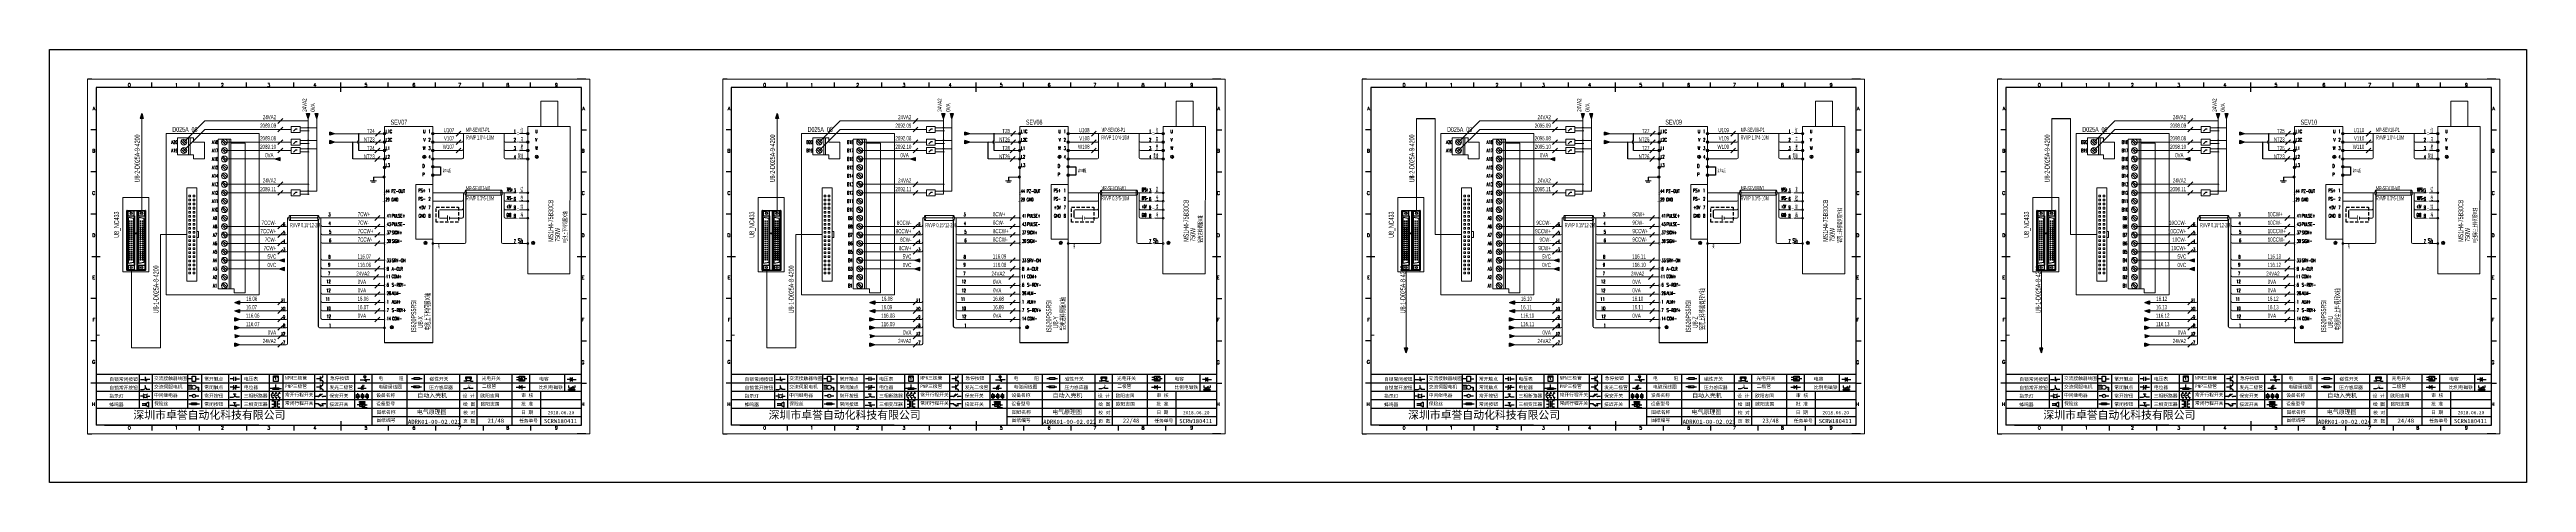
# Model space of a CAD drawing. Header units: millimetres. Extents: x 336 to 12810, y -1577 to 4105.
# Drawn here: x 11345 to 12810, y -364 to -108 of the extents above; entities that cross this region are included whole.
import ezdxf
from ezdxf.enums import TextEntityAlignment as Align

# ---------------------------------------------------------------- set-up
doc = ezdxf.new("R2010")
doc.units = ezdxf.units.MM
doc.linetypes.add('ACAD_ISO02W100', pattern=[15, 12, -3])
doc.linetypes.add('DASHED', pattern=[0.75, 0.5, -0.25])
for name, color, linetype in [('AE_BOR', 1, 'Continuous'), ('SYMS', 7, 'Continuous'), ('Z_OM_GAIKEI', 7, 'Continuous')]:
    doc.layers.add(name, color=color, linetype=linetype)
doc.layers.add('Dimension', color=3, linetype='Continuous', lineweight=13)
doc.styles.get("Standard").update_dxf_attribs({"font": ''})
doc.styles.add('WD', font='romans.shx', dxfattribs={"width": 0.8, "bigfont": 'gbcbig.shx'})
doc.styles.add('样式 8', font='arial.ttf', dxfattribs={"width": 0.6, "height": 2.5})
doc.styles.add('汉字', font='')
doc.styles.get('Standard').set_extended_font_data('SimSun')
doc.styles.get('汉字').set_extended_font_data('新宋体')

# ---------------------------------------------------------------- blocks, each defined once
blk = doc.blocks.new('磁性开关')
at = {"linetype": 'ByBlock'}
h = blk.add_hatch(dxfattribs=at)
h.set_pattern_fill('ANSI31', color=256, scale=0.1, style=0)
h.paths.add_polyline_path([(-1910.9, -776.7), (-1910.9, -775.3), (-1907.7, -775.3), (-1907.7, -776.7), (-1908.3, -776.7), (-1908.3, -775.8), (-1910.3, -775.8), (-1910.3, -776.7)])
for p, q in [((-1910.9, -776.7), (-1910.9, -775.3)), ((-1910.9, -775.3), (-1907.7, -775.3)), ((-1910.3, -776.7), (-1910.3, -775.8)), ((-1910.3, -775.8), (-1908.3, -775.8)), ((-1908.3, -776.7), (-1908.3, -775.8)), ((-1907.7, -775.3), (-1907.7, -776.7)), ((-1910.9, -777.8), (-1912.1, -777.8)), ((-1910.9, -776.7), (-1910.3, -776.7)), ((-1910.9, -777.4), (-1907.7, -777.4)), ((-1908.3, -776.7), (-1907.7, -776.7)), ((-1907.7, -777.8), (-1906.5, -777.8))]:
    blk.add_line(p, q, dxfattribs=at)
for centre in [(-1910.7, -777.8), (-1907.9, -777.8)]:
    blk.add_circle(centre, 0.225, dxfattribs=at)
blk = doc.blocks.new('*U6')
at = {"linetype": 'ByBlock'}
for p, q in [((-1911.9, -782.1), (-1910.1, -782.1)), ((-1910.1, -782.1), (-1908.2, -782.9)), ((-1909.2, -780.5), (-1909.2, -780.7)), ((-1909.2, -780.5), (-1908.9, -780.8)), ((-1909.2, -780.8), (-1909.2, -781.1)), ((-1909.2, -781.2), (-1909.2, -781.4)), ((-1909.2, -781.6), (-1909.2, -781.8)), ((-1909.2, -782), (-1909.2, -782.2)), ((-1909.2, -782.4), (-1909.2, -782.4)), ((-1908.5, -783.1), (-1908.5, -782.1)), ((-1906.3, -782.1), (-1908.5, -782.1))]:
    blk.add_line(p, q, dxfattribs=at)
blk = doc.blocks.new('*U8')
at = {"linetype": 'ByBlock'}
for p, q in [((-1908.9, -791.2), (-1909.2, -790.7)), ((-1909.2, -790.7), (-1909.2, -790.9)), ((-1911.9, -792.9), (-1910.1, -792.9)), ((-1910.1, -792.9), (-1908.2, -792.1)), ((-1909.2, -791.1), (-1909.2, -791.3)), ((-1909.2, -791.5), (-1909.2, -791.7)), ((-1909.2, -791.9), (-1909.2, -792.1)), ((-1909.2, -792.3), (-1909.2, -792.5)), ((-1906.3, -792.9), (-1908.5, -792.9))]:
    blk.add_line(p, q, dxfattribs=at)
blk = doc.blocks.new('蜂鸣器')
at = {"linetype": 'ByBlock'}
for p, q in [((-1908.8, -796.5), (-1911, -796.5)), ((-1908.8, -797.5), (-1911, -797.5)), ((-1908.3, -796.3), (-1908.8, -796.3)), ((-1908.8, -797.7), (-1908.8, -796.3)), ((-1908.3, -797.7), (-1908.8, -797.7)), ((-1907.2, -795.5), (-1908.3, -796.3)), ((-1908.3, -797.7), (-1908.3, -796.3)), ((-1907.2, -798.4), (-1908.3, -797.7)), ((-1907.2, -795.5), (-1907.2, -798.4))]:
    blk.add_line(p, q, dxfattribs=at)
blk = doc.blocks.new('指示灯')
at = {"linetype": 'ByBlock'}
for p, q in [((-1854.6, -775.6), (-1854, -776.2)), ((-1851.9, -775.6), (-1852.5, -776.2)), ((-1854.2, -776.9), (-1856.1, -776.9)), ((-1854.6, -778.2), (-1854, -777.6)), ((-1851.9, -778.2), (-1852.5, -777.6)), ((-1852.3, -776.9), (-1850.5, -776.9))]:
    blk.add_line(p, q, dxfattribs=at)
blk.add_circle((-1853.3, -776.9), 0.992, dxfattribs=at)
blk = doc.blocks.new('光电开关')
at = {"linetype": 'ByBlock'}
h = blk.add_hatch(dxfattribs=at)
h.set_pattern_fill('ANSI31', color=256, scale=0.01, style=0)
h.set_pattern_definition([(45, (0.172267, 0), (-0.0224506403, 0.0224506403), [])])
h.paths.add_polyline_path([(-1882.4, -776.3), (-1882.5, -775.9), (-1882.7, -776.1)])
h.paths.add_polyline_path([(-1882.9, -776.2), (-1882.4, -776.3), (-1882.7, -776.1)])
h.paths.add_polyline_path([(-1883.1, -776.9), (-1883.1, -776.5), (-1883.3, -776.6)])
h.paths.add_polyline_path([(-1883.5, -776.8), (-1883.1, -776.9), (-1883.3, -776.6)])
for p, q in [((-1884, -776), (-1885.6, -776)), ((-1880.9, -775.3), (-1884, -778.1)), ((-1883.8, -776.1), (-1883.1, -776.9)), ((-1883.1, -775.6), (-1882.4, -776.3)), ((-1882.5, -775.9), (-1882.9, -776.2)), ((-1882.4, -776.3), (-1882.5, -775.9)), ((-1884, -777.4), (-1885.6, -777.4)), ((-1883.1, -776.5), (-1883.5, -776.8)), ((-1883.1, -776.9), (-1883.5, -776.8)), ((-1883.1, -776.9), (-1883.1, -776.5)), ((-1882.4, -776.3), (-1882.9, -776.2)), ((-1882.8, -777.5), (-1882.2, -777.5)), ((-1882.2, -777.5), (-1882.2, -777.1)), ((-1882.2, -777.1), (-1881.8, -777.1)), ((-1881.8, -777.5), (-1881.8, -777.1)), ((-1881.2, -777.5), (-1881.8, -777.5)), ((-1879.4, -776.7), (-1880.9, -776.7))]:
    blk.add_line(p, q, dxfattribs=at)
blk.add_lwpolyline([(-1884, -775.3), (-1880.9, -775.3), (-1880.9, -778.1), (-1884, -778.1)], close=True, dxfattribs=at)
blk = doc.blocks.new('交流接触器线圈')
at = {"linetype": 'ByBlock'}
for p, q in [((-1880.8, -781.8), (-1882.9, -781.8)), ((-1878.7, -781.8), (-1876.7, -781.8))]:
    blk.add_line(p, q, dxfattribs=at)
blk.add_lwpolyline([(-1880.8, -780.3), (-1878.7, -780.3), (-1878.7, -783.3), (-1880.8, -783.3)], close=True, dxfattribs=at)
blk = doc.blocks.new('交流伺服电机')
at = {"linetype": 'ByBlock'}
for p, q in [((-1881, -785.7), (-1882.9, -785.7)), ((-1881, -786.8), (-1882.9, -786.8)), ((-1881, -787.9), (-1882.9, -787.9)), ((-1881, -785.7), (-1880.7, -786)), ((-1881, -787.9), (-1880.7, -787.7)), ((-1878.5, -786.8), (-1877.1, -786.8)), ((-1877.5, -787.7), (-1876.6, -787.7)), ((-1877.4, -788), (-1876.7, -788)), ((-1877.2, -788.3), (-1876.9, -788.3)), ((-1877.1, -786.8), (-1877.1, -787.7))]:
    blk.add_line(p, q, dxfattribs=at)
blk.add_circle((-1879.7, -786.8), 1.24, dxfattribs=at)
blk = doc.blocks.new('中间继电器')
at = {"linetype": 'ByBlock'}
for p, q in [((-1880.7, -791.9), (-1882.5, -791.9)), ((-1878.7, -791.9), (-1876.9, -791.9))]:
    blk.add_line(p, q, dxfattribs=at)
blk.add_circle((-1879.7, -791.9), 0.992, dxfattribs=at)
blk = doc.blocks.new('保险丝')
at = {"linetype": 'ByBlock'}
blk.add_line((-1882.7, -796.5), (-1876.5, -796.5), dxfattribs=at)
blk.add_lwpolyline([(-1881.2, -795.9), (-1878.1, -795.9), (-1878.1, -797.1), (-1881.2, -797.1)], close=True, dxfattribs=at)
blk = doc.blocks.new('常开按钮')
at = {"linetype": 'ByBlock'}
for p, q in [((-1911.9, -787.7), (-1910.1, -787.7)), ((-1910.1, -787.7), (-1908.2, -786.9)), ((-1909.9, -785.7), (-1908.6, -785.7)), ((-1909.9, -785.7), (-1909.9, -786.1)), ((-1909.2, -785.7), (-1909.2, -785.9)), ((-1909.2, -786.1), (-1909.2, -786.3)), ((-1909.2, -786.4), (-1909.2, -786.7)), ((-1909.2, -786.8), (-1909.2, -787.1)), ((-1909.2, -787.2), (-1909.2, -787.4)), ((-1908.6, -785.7), (-1908.6, -786.1)), ((-1906.3, -787.7), (-1908.5, -787.7))]:
    blk.add_line(p, q, dxfattribs=at)
blk = doc.blocks.new('常开触点')
at = {"linetype": 'ByBlock'}
for p, q in [((-1853.8, -781.8), (-1855.9, -781.8)), ((-1853.8, -783), (-1853.8, -780.6)), ((-1852.6, -783), (-1852.6, -780.6)), ((-1852.6, -781.8), (-1850.5, -781.8))]:
    blk.add_line(p, q, dxfattribs=at)
blk = doc.blocks.new('常闭触点')
at = {"linetype": 'ByBlock'}
for p, q in [((-1853.8, -786.8), (-1855.9, -786.8)), ((-1852, -785.7), (-1854.4, -788.1)), ((-1853.8, -788), (-1853.8, -785.6)), ((-1852.6, -788), (-1852.6, -785.6)), ((-1852.6, -786.8), (-1850.5, -786.8))]:
    blk.add_line(p, q, dxfattribs=at)
blk = doc.blocks.new('常闭按钮')
at = {"linetype": 'ByBlock'}
for p, q in [((-1856.1, -792.3), (-1854.3, -792.3)), ((-1854.3, -792.3), (-1852.4, -793.1)), ((-1854.1, -790.8), (-1852.8, -790.8)), ((-1854.1, -790.8), (-1854.1, -791.2)), ((-1853.4, -790.8), (-1853.4, -791)), ((-1853.4, -791.2), (-1853.4, -791.4)), ((-1853.4, -791.6), (-1853.4, -791.8)), ((-1853.4, -792), (-1853.4, -792.2)), ((-1853.4, -792.4), (-1853.4, -792.5)), ((-1852.8, -790.8), (-1852.8, -791.2)), ((-1850.5, -792.3), (-1852.7, -792.3)), ((-1852.7, -792.3), (-1852.7, -793.4))]:
    blk.add_line(p, q, dxfattribs=at)
blk = doc.blocks.new('电磁阀线圈')
at = {"linetype": 'ByBlock'}
for p, q in [((-1854.6, -796.5), (-1856.2, -796.5)), ((-1854.6, -795.9), (-1853.7, -797.2)), ((-1853.7, -795.9), (-1854.6, -797.2)), ((-1853.7, -795.9), (-1853.7, -797.2)), ((-1851.5, -796.5), (-1850, -796.5))]:
    blk.add_line(p, q, dxfattribs=at)
blk.add_lwpolyline([(-1854.6, -795.9), (-1851.5, -795.9), (-1851.5, -797.2), (-1854.6, -797.2)], close=True, dxfattribs=at)
blk = doc.blocks.new('电压表')
at = {"linetype": 'ByBlock'}
for p, q in [((-1814.8, -780.7), (-1814.9, -781.1)), ((-1814.6, -781), (-1814.9, -781.1)), ((-1814.8, -780.7), (-1814.5, -782.3)), ((-1814.8, -780.7), (-1814.6, -781))]:
    blk.add_line(p, q, dxfattribs=at)
blk.add_lwpolyline([(-1815.8, -780.3), (-1813.1, -780.3), (-1813.1, -783.5), (-1815.8, -783.5)], close=True, dxfattribs=at)
blk.add_arc((-1814.5, -782.3), 1.56, 46.8313, 133.1687, dxfattribs=at)
at = {"linetype": 'ByBlock', "insert": (-1814.7, -782.4), "char_height": 0.75, "width": 0.677, "attachment_point": 1}
blk.add_mtext('V', dxfattribs=at)
blk = doc.blocks.new('电位器')
at = {"linetype": 'ByBlock'}
for p, q in [((-1816.2, -787.8), (-1817.8, -787.8)), ((-1814.4, -787.3), (-1814.6, -787)), ((-1814.6, -787), (-1814.3, -787)), ((-1814.4, -787.3), (-1814.4, -785.4)), ((-1814.4, -787.3), (-1814.3, -787)), ((-1812.7, -787.8), (-1811.1, -787.8))]:
    blk.add_line(p, q, dxfattribs=at)
blk.add_lwpolyline([(-1816.2, -787.3), (-1812.7, -787.3), (-1812.7, -788.2), (-1816.2, -788.2)], close=True, dxfattribs=at)
blk = doc.blocks.new('三相断路器')
at = {"linetype": 'ByBlock'}
for p, q in [((-1816.2, -790.3), (-1816.2, -789.7)), ((-1814.2, -790.3), (-1814.2, -789.7)), ((-1812.2, -790.3), (-1812.2, -789.7)), ((-1817.1, -791.7), (-1816.7, -791.7)), ((-1816.4, -791.7), (-1816, -791.7)), ((-1816.2, -793.2), (-1816.2, -793.8)), ((-1815.8, -791.7), (-1815.3, -791.7)), ((-1815.1, -791.7), (-1814.7, -791.7)), ((-1814.4, -791.7), (-1814, -791.7)), ((-1814.2, -793.2), (-1814.2, -793.8)), ((-1813.7, -791.7), (-1813.3, -791.7)), ((-1812.2, -793.2), (-1812.2, -793.8))]:
    blk.add_line(p, q, dxfattribs=at)
for centre in [(-1816.2, -790.5), (-1814.2, -790.5), (-1812.2, -790.5), (-1816.2, -793), (-1814.2, -793), (-1812.2, -793)]:
    blk.add_circle(centre, 0.219, dxfattribs=at)
for centre in [(-1815.8, -791.7), (-1813.8, -791.7), (-1811.8, -791.7)]:
    blk.add_arc(centre, 1.32, 115.5791, 244.4209, dxfattribs=at)
blk = doc.blocks.new('三相变压器')
at = {"linetype": 'ByBlock'}
for p, q in [((-1816.7, -795), (-1815.4, -795)), ((-1816.7, -796.9), (-1815.4, -796.9)), ((-1816.7, -798.7), (-1815.4, -798.7)), ((-1815.4, -795), (-1815.4, -795.2)), ((-1815.4, -798.7), (-1815.4, -798.5)), ((-1814.3, -798.7), (-1814.3, -795)), ((-1812, -795), (-1813.3, -795)), ((-1813.3, -795), (-1813.3, -795.2)), ((-1812, -796.9), (-1813.3, -796.9)), ((-1813.3, -798.7), (-1813.3, -798.5)), ((-1812, -798.7), (-1813.3, -798.7))]:
    blk.add_line(p, q, dxfattribs=at)
for centre, start, end in [((-1815.4, -795.5), 270, 90), ((-1815.4, -796.1), 270, 90), ((-1815.4, -796.6), 270, 90), ((-1815.4, -797.1), 270, 90), ((-1815.4, -797.7), 270, 90), ((-1815.4, -798.2), 270, 90), ((-1813.3, -795.5), 90, 270), ((-1813.3, -796.1), 90, 270), ((-1813.3, -796.6), 90, 270), ((-1813.3, -797.1), 90, 270), ((-1813.3, -797.7), 90, 270), ((-1813.3, -798.2), 90, 270)]:
    blk.add_arc(centre, 0.271, start, end, dxfattribs=at)
blk = doc.blocks.new('压力感应器')
at = {"linetype": 'ByBlock'}
for p, q in [((-1817.4, -777.7), (-1815.6, -777.7)), ((-1815.6, -777.7), (-1813.7, -776.9)), ((-1811.8, -777.7), (-1814, -777.7))]:
    blk.add_line(p, q, dxfattribs=at)
at = {"linetype": 'ByBlock', "insert": (-1814.6, -775.5), "char_height": 1.68, "width": 1.224, "attachment_point": 1}
blk.add_mtext('{\\fNSimSun|b0|i0|c134|p49;P}', dxfattribs=at)
blk = doc.blocks.new('二极管')
at = {"linetype": 'ByBlock'}
for p, q in [((-1784, -776.8), (-1785.7, -775.9)), ((-1785.7, -775.9), (-1785.7, -777.6)), ((-1784, -778), (-1784, -775.6)), ((-1787.5, -776.8), (-1781.9, -776.8)), ((-1784, -776.8), (-1785.7, -777.6))]:
    blk.add_line(p, q, dxfattribs=at)
blk = doc.blocks.new('NPN三极管')
at = {"linetype": 'ByBlock'}
for p, q in [((-1785.7, -782), (-1787.8, -782)), ((-1785.7, -780.6), (-1785.7, -783.3)), ((-1785.7, -781.8), (-1784.1, -780.7)), ((-1785.7, -782.1), (-1784.1, -783.3)), ((-1784.4, -782.7), (-1784.7, -783.2)), ((-1784.1, -783.3), (-1784.7, -783.2)), ((-1784.1, -783.3), (-1784.4, -782.7)), ((-1784.1, -780.7), (-1784.1, -780)), ((-1784.1, -783.3), (-1784.1, -784))]:
    blk.add_line(p, q, dxfattribs=at)
blk = doc.blocks.new('PNP三极管')
at = {"linetype": 'ByBlock'}
for p, q in [((-1784.9, -786.7), (-1787, -786.7)), ((-1784.9, -785.4), (-1784.9, -788.1)), ((-1784.9, -786.6), (-1783.3, -785.4)), ((-1784.9, -786.9), (-1783.3, -788)), ((-1784.9, -786.9), (-1784.3, -787)), ((-1784.9, -786.9), (-1784.6, -787.4)), ((-1784.3, -787), (-1784.6, -787.4)), ((-1783.3, -785.4), (-1783.3, -784.7)), ((-1783.3, -788), (-1783.3, -788.7))]:
    blk.add_line(p, q, dxfattribs=at)
blk = doc.blocks.new('常开行程开关')
at = {"linetype": 'ByBlock'}
for p, q in [((-1785.9, -792.2), (-1784.5, -790.6)), ((-1785.9, -792.2), (-1783.4, -790.7)), ((-1784.5, -790.6), (-1784.2, -791.2)), ((-1786.3, -792.3), (-1788, -792.3)), ((-1781.5, -792.3), (-1783.2, -792.3))]:
    blk.add_line(p, q, dxfattribs=at)
for centre in [(-1786.1, -792.3), (-1783.4, -792.3)]:
    blk.add_circle(centre, 0.219, dxfattribs=at)
blk = doc.blocks.new('常闭行程开关')
at = {"linetype": 'ByBlock'}
for p, q in [((-1786.3, -796.6), (-1788.1, -796.6)), ((-1785.9, -796.7), (-1783.2, -797.7)), ((-1785.9, -796.7), (-1784.3, -798)), ((-1784.3, -798), (-1784.1, -797.4)), ((-1783.5, -796.8), (-1783.5, -797.8)), ((-1781.5, -796.6), (-1783.3, -796.6))]:
    blk.add_line(p, q, dxfattribs=at)
for centre in [(-1786.1, -796.6), (-1783.5, -796.6)]:
    blk.add_circle(centre, 0.219, dxfattribs=at)
blk = doc.blocks.new('电容')
at = {"linetype": 'ByBlock'}
for p, q in [((-1756.1, -781.8), (-1758.1, -781.8)), ((-1756.1, -783), (-1756.1, -780.6)), ((-1754.9, -780.8), (-1756.1, -781.5)), ((-1754.9, -781.4), (-1756.1, -782.2)), ((-1754.9, -782), (-1756.1, -782.7)), ((-1754.9, -783), (-1754.9, -780.6)), ((-1754.9, -781.8), (-1752.8, -781.8))]:
    blk.add_line(p, q, dxfattribs=at)
blk = doc.blocks.new('发光二极管')
at = {"linetype": 'ByBlock'}
for p, q in [((-1758, -786.8), (-1752.9, -786.8)), ((-1754.8, -786.8), (-1756, -786.2)), ((-1756, -786.2), (-1756, -787.4)), ((-1754.8, -786.8), (-1756, -787.4)), ((-1755.8, -785.9), (-1754.9, -785.1)), ((-1754.9, -785.1), (-1755.2, -785.2)), ((-1755.2, -785.2), (-1755, -785.4)), ((-1755.1, -785.9), (-1754.2, -785.1)), ((-1754.9, -785.1), (-1755, -785.4)), ((-1754.8, -787.6), (-1754.8, -785.9)), ((-1754.2, -785.1), (-1754.5, -785.2)), ((-1754.5, -785.2), (-1754.3, -785.4)), ((-1754.2, -785.1), (-1754.3, -785.4))]:
    blk.add_line(p, q, dxfattribs=at)
blk = doc.blocks.new('比例电磁阀')
at = {"linetype": 'ByBlock'}
for p, q in [((-1757.3, -775.4), (-1757.3, -776.7)), ((-1754.5, -776), (-1756.3, -777.4)), ((-1753.6, -775.4), (-1753.6, -776.7)), ((-1757.3, -776.7), (-1757.1, -776.7)), ((-1753.6, -777.7), (-1757.3, -777.7)), ((-1757.3, -778.1), (-1757.3, -777.7)), ((-1753.6, -778.1), (-1757.3, -778.1)), ((-1756.3, -777.4), (-1756.2, -777.3)), ((-1756.3, -777.4), (-1756.1, -777.4)), ((-1756.1, -777.4), (-1756.2, -777.3)), ((-1753.6, -776.7), (-1753.8, -776.7)), ((-1753.6, -777.7), (-1753.6, -778.1))]:
    blk.add_line(p, q, dxfattribs=at)
for centre in [(-1756.8, -776.7), (-1756.2, -776.7), (-1755.7, -776.7), (-1755.2, -776.7), (-1754.6, -776.7), (-1754.1, -776.7)]:
    blk.add_arc(centre, 0.271, 180, 0, dxfattribs=at)
blk = doc.blocks.new('保安开关')
at = {"linetype": 'ByBlock'}
for p, q in [((-1758, -790.8), (-1758, -790)), ((-1755.2, -790.8), (-1755.2, -790)), ((-1752.4, -790.8), (-1752.4, -790)), ((-1757.3, -790.8), (-1758.6, -792.8)), ((-1758, -792.8), (-1758, -793.6)), ((-1757.3, -791.8), (-1756.7, -791.8)), ((-1756.4, -791.8), (-1755.9, -791.8)), ((-1754.5, -790.8), (-1755.8, -792.8)), ((-1755.2, -792.8), (-1755.2, -793.6)), ((-1754.5, -791.8), (-1754.1, -791.8)), ((-1753.7, -791.8), (-1753.1, -791.8)), ((-1751.8, -790.8), (-1753, -792.8)), ((-1752.4, -792.8), (-1752.4, -793.6))]:
    blk.add_line(p, q, dxfattribs=at)
for points in [[(-1758.6, -790.8), (-1757.3, -790.8), (-1757.3, -792.8), (-1758.6, -792.8)], [(-1755.8, -790.8), (-1754.5, -790.8), (-1754.5, -792.8), (-1755.8, -792.8)], [(-1753, -790.8), (-1751.8, -790.8), (-1751.8, -792.8), (-1753, -792.8)]]:
    blk.add_lwpolyline(points, close=True, dxfattribs=at)
blk = doc.blocks.new('接近开关')
at = {"linetype": 'ByBlock'}
h = blk.add_hatch(dxfattribs=at)
h.set_pattern_fill('ANSI31', color=256, scale=0.01, style=0)
h.set_pattern_definition([(45, (-89.131516, -30.795668), (-0.0224506403, 0.0224506403), [])])
h.paths.add_polyline_path([(-1517, -1123.3), (-1517, -1122.8), (-1513.8, -1122.8), (-1513.8, -1123.3)])
for p, q in [((-1517.2, -1124.7), (-1518.4, -1124.7)), ((-1517, -1123.3), (-1517, -1122.8)), ((-1517, -1122.8), (-1513.8, -1122.8)), ((-1517, -1123.3), (-1513.8, -1123.3)), ((-1517, -1123.9), (-1513.8, -1123.9)), ((-1517, -1123.9), (-1517, -1125.5)), ((-1517, -1125.5), (-1513.8, -1125.5)), ((-1515.9, -1124.7), (-1516.4, -1124.7)), ((-1515.1, -1124.3), (-1515.9, -1124.7)), ((-1515.1, -1125.1), (-1515.9, -1124.7)), ((-1515.4, -1125.7), (-1515.4, -1126.4)), ((-1515.4, -1126.4), (-1512.4, -1126.4)), ((-1515.3, -1124.5), (-1515.2, -1124.5)), ((-1515.3, -1124.5), (-1515.3, -1124.6)), ((-1515.3, -1124.9), (-1515.2, -1124.9)), ((-1515.1, -1124.3), (-1515.1, -1125.1)), ((-1515.1, -1124.5), (-1514.6, -1124.5)), ((-1515.1, -1124.9), (-1514.6, -1124.9)), ((-1513.8, -1122.8), (-1513.8, -1123.3)), ((-1513.8, -1123.9), (-1513.8, -1125.5)), ((-1513.5, -1124.7), (-1512.4, -1124.7))]:
    blk.add_line(p, q, dxfattribs=at)
for centre in [(-1517, -1124.7), (-1515.4, -1125.5), (-1513.8, -1124.7)]:
    blk.add_circle(centre, 0.225, dxfattribs=at)
blk = doc.blocks.new('电阻')
at = {"linetype": 'ByBlock'}
for p, q in [((-3.1, 0), (-1.6, 0)), ((1.6, 0), (3.1, 0))]:
    blk.add_line(p, q, dxfattribs=at)
blk.add_lwpolyline([(-1.6, 0.6), (1.6, 0.6), (1.6, -0.6), (-1.6, -0.6)], close=True, dxfattribs=at)
blk = doc.blocks.new('急停按钮')
at = {"linetype": 'ByBlock'}
for p, q in [((-1.9, 0), (0, 0)), ((0, 0), (1.9, -0.8)), ((0.1, 1.5), (1.6, 1.5)), ((0.8, 1.5), (0.8, 1.2)), ((0.8, 1.1), (0.8, 0.9)), ((0.8, 0.7), (0.8, 0.5)), ((0.8, 0.3), (0.8, 0.1)), ((3.8, 0), (1.5, 0)), ((1.5, 0), (1.5, -1.2)), ((0.8, -0.1), (0.8, -0.2))]:
    blk.add_line(p, q, dxfattribs=at)
blk.add_arc((0.8, 1.5), 0.774, 0, 180)
blk = doc.blocks.new('电控横A4')
for p, q in [((292, -5), (5, -5)), ((5, -5), (5, -205)), ((292, -205), (292, -5)), ((10, -205), (289.5, -205)), ((130.8, -205), (190.8, -205)), ((190.8, -205), (259.5, -205))]:
    blk.add_line(p, q)
at = {"lineweight": 9, "ltscale": 0.1}
for p, q in [((5, -151.6), (7, -151.6)), ((101.3, -205), (130.8, -205)), ((129.4, -205), (129.4, -205)), ((129.4, -205), (129.4, -205)), ((129.4, -205), (129.4, -205)), ((129.4, -205), (129.4, -205))]:
    blk.add_line(p, q, dxfattribs=at)
at = {"linetype": 'ByBlock'}
for p, q in [((292, -175), (5, -175)), ((292, -180), (5, -180)), ((292, -185), (5, -185)), ((292, -190), (5, -190)), ((292, -195), (5, -195)), ((292, -200), (168, -200))]:
    blk.add_line(p, q, dxfattribs=at)
at = {"color": 0, "lineweight": -2}
for p, q in [((30.6, -175), (30.6, -195)), ((38.3, -175), (38.3, -195)), ((59, -175), (59, -195)), ((67.4, -175), (67.4, -195)), ((83.3, -175), (83.3, -195)), ((90.9, -175), (90.9, -195)), ((107.4, -175), (107.4, -195)), ((115.5, -175), (115.5, -195)), ((134.1, -175), (134.1, -195)), ((141.5, -175), (141.5, -195)), ((157.8, -175), (157.8, -195)), ((168, -175), (168, -204.9)), ((188.8, -175), (188.8, -185)), ((199.1, -175), (199.1, -185)), ((219.9, -175), (219.9, -185)), ((230.1, -175), (230.1, -185)), ((250.9, -175), (250.9, -185)), ((261.2, -175), (261.2, -185)), ((282, -175), (282, -185)), ((188.8, -185), (188.8, -204.9)), ((219.9, -185), (219.9, -205)), ((230.1, -185), (230.1, -205)), ((250.9, -185), (250.9, -205)), ((267.8, -185), (267.8, -205))]:
    blk.add_line(p, q, dxfattribs=at)
at = {"color": 0, "ltscale": 2}
for p, q in [((292, -205), (292, -183.6)), ((101.3, -205), (5, -205)), ((259.5, -205), (289.5, -205)), ((259.5, -205), (292, -205))]:
    blk.add_line(p, q, dxfattribs=at)
at = {"layer": 'AE_BOR', "lineweight": 30}
for p, q in [((2.5, 0), (0, 0)), ((294.5, 0), (289.5, 0)), ((0, -210), (2.5, -210)), ((294.5, -210), (289.5, -210))]:
    blk.add_line(p, q, dxfattribs=at)
at = {"layer": 'AE_BOR', "color": 1, "lineweight": 15}
for p, q in [((0, 0), (297, 0)), ((0, -210), (0, 0)), ((297, 0), (297, -210)), ((297, -210), (0, -210))]:
    blk.add_line(p, q, dxfattribs=at)
at = {"layer": 'AE_BOR'}
for p, q in [((38, -5), (38, -2)), ((66, -5), (66, -2)), ((94, -5), (94, -2)), ((122, -5), (122, -2)), ((149.8, -5), (149.8, -2)), ((177.8, -5), (177.8, -2)), ((205.8, -5), (205.8, -2)), ((233.8, -5), (233.8, -2)), ((261.8, -5), (261.8, -2)), ((5, -30), (2, -30)), ((292, -30), (295, -30)), ((5, -55), (2, -55)), ((292, -55), (295, -55)), ((5, -80), (2, -80)), ((292, -80), (295, -80)), ((5, -130), (2, -130)), ((292, -130), (295, -130)), ((5, -155), (2, -155)), ((292, -155), (295, -155)), ((5, -180), (2, -180)), ((292, -180), (295, -180)), ((38, -205), (38, -208)), ((66, -205), (66, -208)), ((94, -205), (94, -208)), ((122, -205), (122, -208)), ((149.8, -205), (149.8, -208)), ((177.8, -205), (177.8, -208)), ((205.8, -205), (205.8, -208)), ((233.8, -205), (233.8, -208)), ((261.8, -205), (261.8, -208))]:
    blk.add_line(p, q, dxfattribs=at)
at = {"layer": 'AE_BOR', "color": 2, "lineweight": 30}
for p, q in [((149.8, -7.5), (149.8, -2.5)), ((2.5, -105), (7.5, -105)), ((289.5, -105), (294.5, -105)), ((149.8, -202.5), (149.8, -207.5)), ((149.8, -205), (149.8, -207.5))]:
    blk.add_line(p, q, dxfattribs=at)
at = {"linetype": 'ByBlock'}
for name, p in [('NPN三极管', (1923.2, 604.5)), ('*U6', (1943.2, 604.2)), ('*U8', (1943.2, 609.2)), ('指示灯', (1887.4, 589.2)), ('交流接触器线圈', (1942.6, 604.3)), ('交流伺服电机', (1942.6, 604.3)), ('中间继电器', (1942.6, 604.3)), ('常开按钮', (1996.1, 599.3)), ('常开触点', (1940.3, 604.3)), ('常闭触点', (1940.3, 604.3)), ('电位器', (1925.7, 604.5)), ('三相断路器', (1925.7, 604.5)), ('电压表', (1925.7, 604.5)), ('常开行程开关', (1922.4, 604.3)), ('PNP三极管', (1922.4, 604.3)), ('保安开关', (1917.7, 604)), ('发光二极管', (1917.7, 603.7)), ('电磁阀线圈', (2047.5, 614.3)), ('压力感应器', (2039.7, 594.5)), ('磁性开关', (2134.5, 599)), ('二极管', (2040.9, 594.3)), ('光电开关', (2139.2, 599.3)), ('电容', (2041.7, 604)), ('比例电磁阀', (2041.7, 594)), ('蜂鸣器', (1943.2, 604.2)), ('保险丝', (1942.6, 604.3)), ('常闭按钮', (1940.3, 599.3)), ('三相变压器', (1925.7, 604.5)), ('常闭行程开关', (1922.4, 604.3)), ('接近开关', (1677.7, 931.9))]:
    blk.add_blockref(name, p, dxfattribs=at)
for name, p in [('急停按钮', (163.1, -178)), ('电阻', (194.7, -177.2))]:
    blk.add_blockref(name, p)
at = {"char_height": 2, "attachment_point": 1, "style": '汉字'}
for s, insert in [('{\\fKaiTi_GB2312|b0|i0|c134|p49;NPN三极管}', (116.7, -175.9)), ('{\\fKaiTi_GB2312|b0|i0|c134|p49;指示灯}', (12.9, -186.7)), ('{\\fKaiTi_GB2312|b0|i0|c134|p49;自锁常闭按钮}', (12.9, -176.7)), ('{\\fKaiTi_GB2312|b0|i0|c134|p49;自锁常开按钮}', (12.9, -181.7)), ('{\\fKaiTi_GB2312|b0|i0|c134|p49;交流接触器线圈}', (39.3, -176.2)), ('{\\fKaiTi_GB2312|b0|i0|c134|p49;交流伺服电机}', (39.3, -181.2)), ('{\\fKaiTi_GB2312|b0|i0|c134|p49;中间继电器}', (39.3, -186.2)), ('{\\fKaiTi_GB2312|b0|i0|c134|p49;常开触点}', (69, -176.5)), ('{\\fKaiTi_GB2312|b0|i0|c134|p49;常闭触点}', (69, -181.5)), ('{\\fKaiTi_GB2312|b0|i0|c134|p49;常开按钮}', (69, -186.5)), ('{\\fKaiTi_GB2312|b0|i0|c134|p49;三相断路器}', (92.4, -186.5)), ('{\\fKaiTi_GB2312|b0|i0|c134|p49;电压表}', (92.4, -176.5)), ('{\\fKaiTi_GB2312|b0|i0|c134|p49;电位器}', (92.4, -181.5)), ('{\\fKaiTi_GB2312|b0|i0|c134|p49;PNP三极管}', (116.7, -180.9)), ('{\\fKaiTi_GB2312|b0|i0|c134|p49;常开行程开关}', (116.7, -185.9)), ('{\\fKaiTi_GB2312|b0|i0|c134|p49;发光二极管}', (143, -181.5)), ('{\\fKaiTi_GB2312|b0|i0|c134|p49;保安开关}', (143, -186.5)), ('{\\fKaiTi_GB2312|b0|i0|c134|p49;急停按钮}', (143.4, -176.1)), ('设备名称', (170.7, -186.2)), ('{\\fKaiTi_GB2312|b0|i0|c134|p49;电      阻}', (171.9, -176.2)), ('{\\fKaiTi_GB2312|b0|i0|c134|p49;电磁阀线圈}', (171.9, -181.2)), ('{\\fKaiTi_GB2312|b0|i0|c134|p49;磁性开关}', (202.1, -176.5)), ('{\\fKaiTi_GB2312|b0|i0|c134|p49;压力感应器}', (202, -181.5)), ('{\\fKaiTi_GB2312|b0|i0|c134|p0;设 计}', (221.7, -186.5)), ('{\\fKaiTi_GB2312|b0|i0|c134|p49;光电开关}', (233, -176.2)), ('{\\fKaiTi_GB2312|b0|i0|c134|p49;二极管}', (233.2, -180.9)), ('{\\fKaiTi_GB2312|b0|i0|c134|p0;审 核}', (256.4, -186.3)), ('{\\fKaiTi_GB2312|b0|i0|c134|p49;比例电磁铁}', (267, -181.5)), ('{\\fKaiTi_GB2312|b0|i0|c134|p49;电容}', (267, -176.5)), ('{\\fKaiTi_GB2312|b0|i0|c134|p49;蜂鸣器}', (12.9, -191.7)), ('{\\fKaiTi_GB2312|b0|i0|c134|p49;保险丝}', (39.3, -191.2)), ('{\\fKaiTi_GB2312|b0|i0|c134|p49;常闭按钮}', (69, -191.5)), ('{\\fKaiTi_GB2312|b0|i0|c134|p49;三相变压器}', (92.4, -191.5)), ('{\\fKaiTi_GB2312|b0|i0|c134|p49;常闭行程开关}', (116.7, -190.9)), ('{\\fKaiTi_GB2312|b0|i0|c134|p49;接近开关}', (143, -191.5)), ('设备型号', (170.6, -191.2)), ('图纸编号', (170.8, -201)), ('图纸名称', (170.9, -196.2)), ('{\\fKaiTi_GB2312|b0|i0|c134|p0;绘 图}', (222, -191.5)), ('{\\fKaiTi_GB2312|b0|i0|c134|p0;校 对}', (222, -196.5)), ('{\\fKaiTi_GB2312|b0|i0|c134|p0;页 数}', (222, -201.5)), ('任务单号', (255.1, -201.3)), ('{\\fKaiTi_GB2312|b0|i0|c134|p0;批 准}', (256.3, -191.3)), ('{\\fKaiTi_GB2312|b0|i0|c134|p0;日 期}', (256.3, -196.3))]:
    blk.add_mtext(s, dxfattribs=dict(at, insert=insert))
at = {"color": 0, "lineweight": -2, "insert": (27.1, -196.5), "char_height": 4.706, "width": 96.114, "attachment_point": 1}
blk.add_mtext('深圳市卓誉自动化科技有限公司', dxfattribs=at)
at = {"insert": (272.1, -196.5), "char_height": 2, "width": 60.254, "attachment_point": 1}
blk.add_mtext('{\\fKaiTi_GB2312|b0|i0|c134|p49;2018.06.20}', dxfattribs=at)
at = {"layer": 'AE_BOR', "style": 'WD'}
for s, p in [('0', (24.7, -4.5)), ('1', (52.6, -4.5)), ('2', (79.7, -4.5)), ('3', (107.1, -4.5)), ('4', (134.4, -4.5)), ('5', (164.6, -4.5)), ('6', (192.9, -4.5)), ('7', (220, -4.5)), ('8', (248.4, -4.5)), ('9', (277.2, -4.5)), ('0', (24.7, -207.5)), ('1', (52.6, -207.5)), ('2', (79.7, -207.5)), ('3', (107.1, -207.5)), ('4', (134.4, -207.5)), ('5', (164.6, -207.5)), ('6', (192.9, -207.5)), ('7', (220, -207.5)), ('8', (248.4, -207.5)), ('9', (277.2, -207.5))]:
    blk.add_text(s, height=2, dxfattribs=at).set_placement(p, align=Align.CENTER)
for s, p in [('A', (4.5, -17.5)), ('A', (294, -17.5)), ('B', (4.5, -42.5)), ('B', (293.8, -42.5)), ('C', (4.5, -67.5)), ('C', (293.9, -67.5)), ('D', (4.5, -92.5)), ('D', (293.8, -92.5)), ('E', (4.5, -117.5)), ('E', (293.7, -117.5)), ('F', (4.5, -142.5)), ('F', (293.7, -142.5)), ('F', (293.7, -142.5)), ('G', (4.5, -167.5)), ('G', (293.7, -167.7)), ('H', (4.5, -192.5)), ('H', (293.8, -192.5))]:
    blk.add_text(s, height=2, dxfattribs=at).set_placement(p, align=Align.MIDDLE_RIGHT)
blk = doc.blocks.new('WDDOT')
blk.add_hatch(color=256).paths.add_polyline_path([(0.5, 0, 1), (-0.5, 0, 1)])
blk.add_circle((0, 0), 0.5)

msp = doc.modelspace()

# ---------------------------------------------------------------- hatches: boundary and pattern name
for points in [[(11399.024, -148.794), (11399.959, -145.876), (11400.894, -148.794)], [(11497.441, -145.917), (11498.376, -148.836), (11499.311, -145.917)], [(11502.441, -145.917), (11503.376, -148.836), (11504.311, -145.917)], [(11774.595, -148.794), (11775.531, -145.876), (11776.466, -148.794)], [(11873.012, -145.917), (11873.948, -148.836), (11874.883, -145.917)], [(11878.012, -145.917), (11878.948, -148.836), (11879.883, -145.917)], [(12251.051, -145.917), (12251.986, -148.836), (12252.921, -145.917)], [(12256.051, -145.917), (12256.986, -148.836), (12257.921, -145.917)], [(12626.622, -145.917), (12627.558, -148.836), (12628.493, -145.917)], [(12631.622, -145.917), (12632.558, -148.836), (12633.493, -145.917)], [(11498.572, -156.164, 1), (11498.179, -156.164, 1)], [(11511.092, -158.756), (11511.092, -156.886), (11514.011, -157.821)], [(11874.144, -156.164, 1), (11873.751, -156.164, 1)], [(11886.664, -158.756), (11886.664, -156.886), (11889.582, -157.821)], [(12252.182, -156.164, 1), (12251.789, -156.164, 1)], [(12264.702, -158.756), (12264.702, -156.886), (12267.621, -157.821)], [(12627.754, -156.164, 1), (12627.361, -156.164, 1)], [(12640.274, -158.756), (12640.274, -156.886), (12643.192, -157.821)], [(11478.939, -172.804), (11481.857, -173.739), (11481.857, -171.869)], [(11498.572, -163.664, 1), (11498.179, -163.664, 1)], [(11498.572, -168.664, 1), (11498.179, -168.664, 1)], [(11511.092, -163.756), (11511.092, -161.886), (11514.011, -162.821)], [(11854.511, -172.804), (11857.429, -173.739), (11857.429, -171.869)], [(11874.144, -163.664, 1), (11873.751, -163.664, 1)], [(11874.144, -168.664, 1), (11873.751, -168.664, 1)], [(11886.664, -163.756), (11886.664, -161.886), (11889.582, -162.821)], [(12232.549, -172.804), (12235.467, -173.739), (12235.467, -171.869)], [(12252.182, -163.664, 1), (12251.789, -163.664, 1)], [(12252.182, -168.664, 1), (12251.789, -168.664, 1)], [(12264.702, -163.756), (12264.702, -161.886), (12267.621, -162.821)], [(12608.121, -172.804), (12611.039, -173.739), (12611.039, -171.869)], [(12627.754, -163.664, 1), (12627.361, -163.664, 1)], [(12627.754, -168.664, 1), (12627.361, -168.664, 1)], [(12640.274, -163.756), (12640.274, -161.886), (12643.192, -162.821)], [(11498.572, -187.804, 1), (11498.179, -187.804, 1)], [(11874.144, -187.804, 1), (11873.751, -187.804, 1)], [(12252.182, -187.804, 1), (12251.789, -187.804, 1)], [(12627.754, -187.804, 1), (12627.361, -187.804, 1)], [(11498.572, -193.668, 1), (11498.179, -193.668, 1)], [(11481.439, -232.804), (11484.357, -233.739), (11484.357, -231.869)], [(11857.011, -232.804), (11859.929, -233.739), (11859.929, -231.869)], [(12235.049, -232.804), (12237.967, -233.739), (12237.967, -231.869)], [(12610.621, -232.804), (12613.539, -233.739), (12613.539, -231.869)], [(11481.439, -237.804), (11484.357, -238.739), (11484.357, -236.869)], [(11857.011, -237.804), (11859.929, -238.739), (11859.929, -236.869)], [(12235.049, -237.804), (12237.967, -238.739), (12237.967, -236.869)], [(12610.621, -237.804), (12613.539, -238.739), (12613.539, -236.869)], [(11454.908, -257.808), (11457.826, -258.743), (11457.826, -256.873)], [(11454.908, -262.804), (11457.826, -263.739), (11457.826, -261.869)], [(11830.479, -257.808), (11833.398, -258.743), (11833.398, -256.873)], [(11830.479, -262.804), (11833.398, -263.739), (11833.398, -261.869)], [(12208.518, -257.808), (12211.436, -258.743), (12211.436, -256.873)], [(12208.518, -262.804), (12211.436, -263.739), (12211.436, -261.869)], [(12584.089, -257.808), (12587.008, -258.743), (12587.008, -256.873)], [(12584.089, -262.804), (12587.008, -263.739), (12587.008, -261.869)], [(11454.908, -268.735), (11454.908, -266.865), (11457.826, -267.8)], [(11454.908, -273.735), (11454.908, -271.865), (11457.826, -272.8)], [(11457.826, -277.8), (11454.908, -278.735), (11454.908, -276.865)], [(11830.479, -268.735), (11830.479, -266.865), (11833.398, -267.8)], [(11830.479, -273.735), (11830.479, -271.865), (11833.398, -272.8)], [(11833.398, -277.8), (11830.479, -278.735), (11830.479, -276.865)], [(12208.518, -266.865), (12211.436, -267.8), (12208.518, -268.735)], [(12208.518, -273.735), (12208.518, -271.865), (12211.436, -272.8)], [(12211.436, -277.8), (12208.518, -278.735), (12208.518, -276.865)], [(12584.089, -268.735), (12584.089, -266.865), (12587.008, -267.8)], [(12584.089, -273.735), (12584.089, -271.865), (12587.008, -272.8)], [(12587.008, -277.8), (12584.089, -278.735), (12584.089, -276.865)], [(11454.908, -281.865), (11457.826, -282.8), (11454.908, -283.735)], [(11830.479, -283.735), (11830.479, -281.865), (11833.398, -282.8)], [(12146.535, -284.701), (12147.47, -287.62), (12148.405, -284.701)], [(12208.518, -281.865), (12211.436, -282.8), (12208.518, -283.735)], [(12522.107, -284.701), (12523.042, -287.62), (12523.977, -284.701)], [(12584.089, -283.735), (12584.089, -281.865), (12587.008, -282.8)]]:
    msp.add_hatch(color=256).paths.add_polyline_path(points)
at = {"lineweight": -2}
h = msp.add_hatch(color=0, dxfattribs=at)
edge = h.paths.add_edge_path()
edge.add_arc((11528.267, -157.877), 0.5, 0, 360)
h = msp.add_hatch(color=0, dxfattribs=at)
edge = h.paths.add_edge_path()
edge.add_arc((11903.838, -157.877), 0.5, 0, 360)
h = msp.add_hatch(color=0, dxfattribs=at)
edge = h.paths.add_edge_path()
edge.add_arc((12281.877, -157.877), 0.5, 0, 360)
h = msp.add_hatch(color=0, dxfattribs=at)
edge = h.paths.add_edge_path()
edge.add_arc((12657.448, -157.877), 0.5, 0, 360)
h = msp.add_hatch(color=0, dxfattribs=at)
edge = h.paths.add_edge_path()
edge.add_arc((11524.762, -162.901), 0.5, 0, 360)
h = msp.add_hatch(color=0, dxfattribs=at)
edge = h.paths.add_edge_path()
edge.add_arc((11900.334, -162.901), 0.5, 0, 360)
h = msp.add_hatch(color=0, dxfattribs=at)
edge = h.paths.add_edge_path()
edge.add_arc((12278.372, -162.901), 0.5, 0, 360)
h = msp.add_hatch(color=0, dxfattribs=at)
edge = h.paths.add_edge_path()
edge.add_arc((12653.943, -162.901), 0.5, 0, 360)

# ---------------------------------------------------------------- linework, layer by layer
for p, q in [((11399.959, -145.876), (11399.024, -148.794)), ((11399.959, -145.876), (11400.894, -148.794)), ((11497.441, -145.917), (11499.311, -145.917)), ((11498.376, -148.836), (11497.441, -145.917)), ((11498.376, -148.836), (11499.311, -145.917)), ((11502.441, -145.917), (11504.311, -145.917)), ((11503.376, -148.836), (11502.441, -145.917)), ((11503.376, -148.836), (11504.311, -145.917)), ((11775.531, -145.876), (11774.595, -148.794)), ((11775.531, -145.876), (11776.466, -148.794)), ((11873.012, -145.917), (11874.883, -145.917)), ((11873.948, -148.836), (11873.012, -145.917)), ((11873.948, -148.836), (11874.883, -145.917)), ((11878.012, -145.917), (11879.883, -145.917)), ((11878.948, -148.836), (11878.012, -145.917)), ((11878.948, -148.836), (11879.883, -145.917)), ((12251.051, -145.917), (12252.921, -145.917)), ((12251.986, -148.836), (12251.051, -145.917)), ((12251.986, -148.836), (12252.921, -145.917)), ((12256.051, -145.917), (12257.921, -145.917)), ((12256.986, -148.836), (12256.051, -145.917)), ((12256.986, -148.836), (12257.921, -145.917)), ((12626.622, -145.917), (12628.493, -145.917)), ((12627.558, -148.836), (12626.622, -145.917)), ((12627.558, -148.836), (12628.493, -145.917)), ((12631.622, -145.917), (12633.493, -145.917)), ((12632.558, -148.836), (12631.622, -145.917)), ((12632.558, -148.836), (12633.493, -145.917)), ((11400.894, -148.794), (11399.024, -148.794)), ((11511.092, -158.756), (11511.092, -156.886)), ((11514.011, -157.821), (11511.092, -156.886)), ((11514.011, -157.821), (11511.092, -158.756)), ((11528.262, -162.085), (11528.262, -157.821)), ((11776.466, -148.794), (11774.595, -148.794)), ((11886.664, -158.756), (11886.664, -156.886)), ((11889.582, -157.821), (11886.664, -156.886)), ((11889.582, -157.821), (11886.664, -158.756)), ((11903.834, -162.085), (11903.834, -157.821)), ((12267.621, -157.821), (12264.702, -156.886)), ((12264.702, -158.756), (12264.702, -156.886)), ((12267.621, -157.821), (12264.702, -158.756)), ((12281.872, -162.085), (12281.872, -157.821)), ((12643.192, -157.821), (12640.274, -156.886)), ((12640.274, -158.756), (12640.274, -156.886)), ((12643.192, -157.821), (12640.274, -158.756)), ((12657.444, -162.085), (12657.444, -157.821)), ((11478.939, -172.804), (11481.857, -171.869)), ((11478.939, -172.804), (11481.857, -173.739)), ((11481.857, -173.739), (11481.857, -171.869)), ((11511.092, -163.756), (11511.092, -161.886)), ((11514.011, -162.821), (11511.092, -161.886)), ((11514.011, -162.821), (11511.092, -163.756)), ((11524.845, -172.808), (11524.845, -162.821)), ((11528.262, -167.808), (11528.262, -163.557)), ((11567.017, -170.723), (11567.017, -171.513)), ((11633.507, -170.723), (11633.507, -171.513)), ((11854.511, -172.804), (11857.429, -171.869)), ((11854.511, -172.804), (11857.429, -173.739)), ((11857.429, -173.739), (11857.429, -171.869)), ((11886.664, -163.756), (11886.664, -161.886)), ((11889.582, -162.821), (11886.664, -161.886)), ((11889.582, -162.821), (11886.664, -163.756)), ((11900.417, -172.808), (11900.417, -162.821)), ((11903.834, -167.808), (11903.834, -163.557)), ((11942.589, -170.723), (11942.589, -171.513)), ((12009.079, -170.723), (12009.079, -171.513)), ((12232.549, -172.804), (12235.467, -171.869)), ((12232.549, -172.804), (12235.467, -173.739)), ((12235.467, -173.739), (12235.467, -171.869)), ((12267.621, -162.821), (12264.702, -161.886)), ((12264.702, -163.756), (12264.702, -161.886)), ((12267.621, -162.821), (12264.702, -163.756)), ((12278.455, -172.808), (12278.455, -162.821)), ((12281.872, -167.808), (12281.872, -163.557)), ((12320.627, -170.723), (12320.627, -171.513)), ((12387.117, -170.723), (12387.117, -171.513)), ((12608.121, -172.804), (12611.039, -171.869)), ((12608.121, -172.804), (12611.039, -173.739)), ((12611.039, -173.739), (12611.039, -171.869)), ((12643.192, -162.821), (12640.274, -161.886)), ((12640.274, -163.756), (12640.274, -161.886)), ((12643.192, -162.821), (12640.274, -163.756)), ((12654.027, -172.808), (12654.027, -162.821)), ((12657.444, -167.808), (12657.444, -163.557)), ((12696.199, -170.723), (12696.199, -171.513)), ((12762.689, -170.723), (12762.689, -171.513)), ((11536.885, -183.513), (11536.885, -185.694)), ((11572.07, -177.401), (11576.655, -177.471)), ((11576.655, -182.401), (11572.07, -182.401)), ((11576.655, -177.471), (11576.655, -182.401)), ((11912.457, -183.513), (11912.457, -185.694)), ((11947.642, -177.401), (11952.227, -177.471)), ((11952.227, -182.401), (11947.642, -182.401)), ((11952.227, -177.471), (11952.227, -182.401)), ((12290.495, -183.513), (12290.495, -185.694)), ((12325.68, -177.401), (12330.265, -177.471)), ((12330.265, -182.401), (12325.68, -182.401)), ((12330.265, -177.471), (12330.265, -182.401)), ((12666.067, -183.513), (12666.067, -185.694)), ((12701.252, -177.401), (12705.837, -177.471)), ((12705.837, -182.401), (12701.252, -182.401)), ((12705.837, -177.471), (12705.837, -182.401)), ((11575.448, -203.57), (11575.448, -207.07)), ((11951.019, -203.57), (11951.019, -207.07)), ((12329.058, -203.57), (12329.058, -207.07)), ((12704.629, -203.57), (12704.629, -207.07)), ((11504.383, -272.062), (11504.383, -209.205)), ((11879.955, -272.062), (11879.955, -209.205)), ((12257.993, -272.062), (12257.993, -209.205)), ((12633.565, -272.062), (12633.565, -209.205)), ((11481.439, -232.804), (11484.357, -231.869)), ((11481.439, -232.804), (11484.357, -233.739)), ((11484.357, -233.739), (11484.357, -231.869)), ((11567.702, -221.688), (11567.702, -222.478)), ((11631.383, -221.688), (11631.383, -222.478)), ((11857.011, -232.804), (11859.929, -231.869)), ((11857.011, -232.804), (11859.929, -233.739)), ((11859.929, -233.739), (11859.929, -231.869)), ((11943.274, -221.688), (11943.274, -222.478)), ((12006.955, -221.688), (12006.955, -222.478)), ((12235.049, -232.804), (12237.967, -231.869)), ((12235.049, -232.804), (12237.967, -233.739)), ((12237.967, -233.739), (12237.967, -231.869)), ((12321.312, -221.688), (12321.312, -222.478)), ((12384.993, -221.688), (12384.993, -222.478)), ((12610.621, -232.804), (12613.539, -231.869)), ((12610.621, -232.804), (12613.539, -233.739)), ((12613.539, -233.739), (12613.539, -231.869)), ((12696.884, -221.688), (12696.884, -222.478)), ((12760.565, -221.688), (12760.565, -222.478)), ((11481.439, -237.804), (11484.357, -236.869)), ((11481.439, -237.804), (11484.357, -238.739)), ((11484.357, -238.739), (11484.357, -236.869)), ((11857.011, -237.804), (11859.929, -236.869)), ((11857.011, -237.804), (11859.929, -238.739)), ((11859.929, -238.739), (11859.929, -236.869)), ((12235.049, -237.804), (12237.967, -236.869)), ((12235.049, -237.804), (12237.967, -238.739)), ((12237.967, -238.739), (12237.967, -236.869)), ((12610.621, -237.804), (12613.539, -236.869)), ((12610.621, -237.804), (12613.539, -238.739)), ((12613.539, -238.739), (12613.539, -236.869)), ((11454.908, -257.808), (11457.826, -256.873)), ((11454.908, -257.808), (11457.826, -258.743)), ((11454.908, -262.804), (11457.826, -261.869)), ((11454.908, -262.804), (11457.826, -263.739)), ((11457.826, -256.873), (11457.826, -258.743)), ((11457.826, -261.869), (11457.826, -263.739)), ((11830.479, -257.808), (11833.398, -256.873)), ((11830.479, -257.808), (11833.398, -258.743)), ((11830.479, -262.804), (11833.398, -261.869)), ((11830.479, -262.804), (11833.398, -263.739)), ((11833.398, -256.873), (11833.398, -258.743)), ((11833.398, -261.869), (11833.398, -263.739)), ((12208.518, -257.808), (12211.436, -256.873)), ((12208.518, -257.808), (12211.436, -258.743)), ((12208.518, -262.804), (12211.436, -261.869)), ((12208.518, -262.804), (12211.436, -263.739)), ((12211.436, -256.873), (12211.436, -258.743)), ((12211.436, -261.869), (12211.436, -263.739)), ((12584.089, -257.808), (12587.008, -256.873)), ((12584.089, -257.808), (12587.008, -258.743)), ((12584.089, -262.804), (12587.008, -261.869)), ((12584.089, -262.804), (12587.008, -263.739)), ((12587.008, -256.873), (12587.008, -258.743)), ((12587.008, -261.869), (12587.008, -263.739)), ((11457.826, -267.8), (11454.908, -266.865)), ((11454.908, -268.735), (11454.908, -266.865)), ((11457.826, -267.8), (11454.908, -268.735)), ((11457.826, -272.8), (11454.908, -271.865)), ((11454.908, -273.735), (11454.908, -271.865)), ((11457.826, -272.8), (11454.908, -273.735)), ((11457.826, -277.8), (11454.908, -276.865)), ((11457.826, -277.8), (11454.908, -278.735)), ((11547.81, -271.672), (11547.81, -272.462)), ((11833.398, -267.8), (11830.479, -266.865)), ((11830.479, -268.735), (11830.479, -266.865)), ((11833.398, -267.8), (11830.479, -268.735)), ((11833.398, -272.8), (11830.479, -271.865)), ((11830.479, -273.735), (11830.479, -271.865)), ((11833.398, -272.8), (11830.479, -273.735)), ((11833.398, -277.8), (11830.479, -276.865)), ((11833.398, -277.8), (11830.479, -278.735)), ((11923.381, -271.672), (11923.381, -272.462)), ((12208.518, -268.735), (12208.518, -266.865)), ((12211.436, -267.8), (12208.518, -266.865)), ((12211.436, -267.8), (12208.518, -268.735)), ((12208.518, -273.735), (12208.518, -271.865)), ((12211.436, -272.8), (12208.518, -271.865)), ((12211.436, -272.8), (12208.518, -273.735)), ((12211.436, -277.8), (12208.518, -276.865)), ((12211.436, -277.8), (12208.518, -278.735)), ((12301.42, -271.672), (12301.42, -272.462)), ((12584.089, -268.735), (12584.089, -266.865)), ((12587.008, -267.8), (12584.089, -266.865)), ((12587.008, -267.8), (12584.089, -268.735)), ((12584.089, -273.735), (12584.089, -271.865)), ((12587.008, -272.8), (12584.089, -271.865)), ((12587.008, -272.8), (12584.089, -273.735)), ((12587.008, -277.8), (12584.089, -276.865)), ((12587.008, -277.8), (12584.089, -278.735)), ((12676.991, -271.672), (12676.991, -272.462)), ((11457.826, -282.8), (11454.908, -281.865)), ((11454.908, -283.735), (11454.908, -281.865)), ((11457.826, -282.8), (11454.908, -283.735)), ((11572.07, -281.609), (11543.442, -281.609)), ((11830.479, -283.735), (11830.479, -281.865)), ((11833.398, -282.8), (11830.479, -281.865)), ((11833.398, -282.8), (11830.479, -283.735)), ((11947.642, -281.609), (11919.013, -281.609)), ((12147.47, -287.62), (12146.535, -284.701)), ((12146.535, -284.701), (12148.405, -284.701)), ((12147.47, -287.62), (12148.405, -284.701)), ((12208.518, -283.735), (12208.518, -281.865)), ((12211.436, -282.8), (12208.518, -281.865)), ((12211.436, -282.8), (12208.518, -283.735)), ((12325.68, -281.609), (12297.052, -281.609)), ((12522.107, -284.701), (12523.977, -284.701)), ((12523.042, -287.62), (12522.107, -284.701)), ((12523.042, -287.62), (12523.977, -284.701)), ((12584.089, -283.735), (12584.089, -281.865)), ((12587.008, -282.8), (12584.089, -281.865)), ((12587.008, -282.8), (12584.089, -283.735)), ((12701.252, -281.609), (12672.623, -281.609))]:
    msp.add_line(p, q)
at = {"color": 3, "lineweight": 0}
for p, q in [((11399.959, -203.66), (11399.959, -148.794)), ((11775.531, -203.66), (11775.531, -148.794)), ((12153.569, -203.66), (12153.569, -148.794)), ((12164.681, -148.794), (12164.681, -217.521)), ((12529.141, -203.66), (12529.141, -148.794)), ((12540.253, -148.794), (12540.253, -217.521)), ((11448.831, -192.808), (11488.293, -192.808)), ((11824.403, -192.808), (11863.865, -192.808)), ((12202.441, -192.808), (12241.903, -192.808)), ((12578.013, -192.808), (12617.475, -192.808)), ((11411.071, -217.521), (11411.071, -284.701)), ((11426.584, -217.521), (11411.071, -217.521)), ((11448.831, -212.804), (11485.321, -212.804)), ((11448.831, -217.804), (11485.321, -217.804)), ((11543.442, -207.745), (11486.071, -207.745)), ((11543.442, -212.745), (11506.697, -212.745)), ((11543.442, -217.745), (11506.697, -217.745)), ((11786.643, -217.521), (11786.643, -284.701)), ((11802.155, -217.521), (11786.643, -217.521)), ((11824.403, -212.804), (11860.893, -212.804)), ((11824.403, -217.804), (11860.893, -217.804)), ((11919.013, -207.745), (11861.643, -207.745)), ((11919.013, -212.745), (11882.269, -212.745)), ((11919.013, -217.745), (11882.269, -217.745)), ((12180.194, -217.521), (12164.681, -217.521)), ((12202.441, -212.804), (12238.931, -212.804)), ((12202.441, -217.804), (12238.931, -217.804)), ((12297.052, -207.745), (12239.681, -207.745)), ((12297.052, -212.745), (12260.307, -212.745)), ((12297.052, -217.745), (12260.307, -217.745)), ((12555.765, -217.521), (12540.253, -217.521)), ((12578.013, -212.804), (12614.503, -212.804)), ((12578.013, -217.804), (12614.503, -217.804)), ((12672.623, -207.745), (12615.253, -207.745)), ((12672.623, -212.745), (12635.879, -212.745)), ((12672.623, -217.745), (12635.879, -217.745)), ((11448.831, -222.804), (11485.321, -222.804)), ((11448.831, -227.804), (11485.321, -227.804)), ((11506.697, -222.745), (11543.442, -222.745)), ((11506.697, -232.745), (11543.442, -232.745)), ((11824.403, -222.804), (11860.893, -222.804)), ((11824.403, -227.804), (11860.893, -227.804)), ((11882.269, -222.745), (11919.013, -222.745)), ((11882.269, -232.745), (11919.013, -232.745)), ((12202.441, -222.804), (12238.931, -222.804)), ((12202.441, -227.804), (12238.931, -227.804)), ((12260.307, -222.745), (12297.052, -222.745)), ((12260.307, -232.745), (12297.052, -232.745)), ((12578.013, -222.804), (12614.503, -222.804)), ((12578.013, -227.804), (12614.503, -227.804)), ((12635.879, -222.745), (12672.623, -222.745)), ((12635.879, -232.745), (12672.623, -232.745)), ((11393.86, -284.701), (11393.86, -238.779)), ((11506.697, -237.749), (11543.442, -237.749)), ((11506.697, -242.544), (11543.442, -242.544)), ((11769.432, -284.701), (11769.432, -238.779)), ((11882.269, -237.749), (11919.013, -237.749)), ((11882.269, -242.544), (11919.013, -242.544)), ((12147.47, -284.701), (12147.47, -238.779)), ((12260.307, -237.749), (12297.052, -237.749)), ((12260.307, -242.544), (12297.052, -242.544)), ((12523.042, -284.701), (12523.042, -238.779)), ((12635.879, -237.749), (12672.623, -237.749)), ((12635.879, -242.544), (12672.623, -242.544)), ((11393.869, -284.701), (11411.071, -284.701)), ((11769.441, -284.701), (11786.643, -284.701))]:
    msp.add_line(p, q, dxfattribs=at)
at = {"lineweight": 0}
for p, q in [((11421.067, -170.304), (11421.067, -160.304)), ((11430.562, -160.304), (11421.067, -160.304)), ((11424.812, -162.841), (11437.349, -150.304)), ((11424.812, -167.841), (11437.349, -155.304)), ((11427.631, -170.304), (11427.631, -160.304)), ((11428.631, -170.304), (11428.631, -160.304)), ((11430.562, -162.804), (11430.562, -160.304)), ((11437.349, -150.304), (11498.376, -150.304)), ((11437.349, -155.304), (11488.293, -155.304)), ((11445.049, -249.591), (11445.049, -161.017)), ((11452.613, -161.017), (11445.049, -161.017)), ((11451.613, -249.591), (11451.613, -161.017)), ((11452.613, -249.591), (11452.613, -161.017)), ((11493.549, -154.27), (11498.031, -154.27)), ((11493.549, -156.164), (11498.376, -156.164)), ((11498.376, -193.668), (11498.376, -148.836)), ((11498.703, -154.27), (11503.376, -154.27)), ((11503.376, -191.774), (11503.376, -148.836)), ((11543.31, -157.821), (11514.011, -157.821)), ((11572.07, -157.804), (11621.267, -157.804)), ((11590.085, -172.054), (11590.085, -157.804)), ((11614.134, -172.054), (11614.134, -157.804)), ((11623.267, -157.804), (11627.509, -157.804)), ((11796.639, -170.304), (11796.639, -160.304)), ((11806.134, -160.304), (11796.639, -160.304)), ((11800.383, -162.841), (11812.921, -150.304)), ((11800.383, -167.841), (11812.921, -155.304)), ((11803.203, -170.304), (11803.203, -160.304)), ((11804.203, -170.304), (11804.203, -160.304)), ((11806.134, -162.804), (11806.134, -160.304)), ((11812.921, -150.304), (11873.948, -150.304)), ((11812.921, -155.304), (11863.865, -155.304)), ((11820.621, -249.591), (11820.621, -161.017)), ((11828.185, -161.017), (11820.621, -161.017)), ((11827.185, -249.591), (11827.185, -161.017)), ((11828.185, -249.591), (11828.185, -161.017)), ((11869.121, -154.27), (11873.602, -154.27)), ((11869.121, -156.164), (11873.948, -156.164)), ((11873.948, -193.668), (11873.948, -148.836)), ((11874.275, -154.27), (11878.948, -154.27)), ((11878.948, -191.774), (11878.948, -148.836)), ((11918.881, -157.821), (11889.582, -157.821)), ((11947.642, -157.804), (11996.838, -157.804)), ((11965.657, -172.054), (11965.657, -157.804)), ((11989.705, -172.054), (11989.705, -157.804)), ((11998.838, -157.804), (12003.081, -157.804)), ((12184.172, -160.304), (12174.677, -160.304)), ((12174.677, -170.304), (12174.677, -160.304)), ((12178.422, -162.841), (12190.959, -150.304)), ((12178.422, -167.841), (12190.959, -155.304)), ((12181.241, -170.304), (12181.241, -160.304)), ((12182.241, -170.304), (12182.241, -160.304)), ((12184.172, -162.804), (12184.172, -160.304)), ((12190.959, -150.304), (12251.986, -150.304)), ((12190.959, -155.304), (12241.903, -155.304)), ((12198.659, -249.591), (12198.659, -161.017)), ((12206.223, -161.017), (12198.659, -161.017)), ((12205.223, -249.591), (12205.223, -161.017)), ((12206.223, -249.591), (12206.223, -161.017)), ((12247.159, -154.27), (12251.641, -154.27)), ((12247.159, -156.164), (12251.986, -156.164)), ((12251.986, -193.668), (12251.986, -148.836)), ((12252.313, -154.27), (12256.986, -154.27)), ((12256.986, -191.774), (12256.986, -148.836)), ((12296.92, -157.821), (12267.621, -157.821)), ((12325.68, -157.804), (12374.877, -157.804)), ((12343.695, -172.054), (12343.695, -157.804)), ((12367.744, -172.054), (12367.744, -157.804)), ((12376.877, -157.804), (12381.119, -157.804)), ((12559.744, -160.304), (12550.249, -160.304)), ((12550.249, -170.304), (12550.249, -160.304)), ((12553.993, -162.841), (12566.531, -150.304)), ((12553.993, -167.841), (12566.531, -155.304)), ((12556.813, -170.304), (12556.813, -160.304)), ((12557.813, -170.304), (12557.813, -160.304)), ((12559.744, -162.804), (12559.744, -160.304)), ((12566.531, -150.304), (12627.558, -150.304)), ((12566.531, -155.304), (12617.475, -155.304)), ((12574.231, -249.591), (12574.231, -161.017)), ((12581.795, -161.017), (12574.231, -161.017)), ((12580.795, -249.591), (12580.795, -161.017)), ((12581.795, -249.591), (12581.795, -161.017)), ((12622.731, -154.27), (12627.212, -154.27)), ((12622.731, -156.164), (12627.558, -156.164)), ((12627.558, -193.668), (12627.558, -148.836)), ((12627.885, -154.27), (12632.558, -154.27)), ((12632.558, -191.774), (12632.558, -148.836)), ((12672.491, -157.821), (12643.192, -157.821)), ((12701.252, -157.804), (12750.448, -157.804)), ((12719.267, -172.054), (12719.267, -157.804)), ((12743.315, -172.054), (12743.315, -157.804)), ((12752.448, -157.804), (12756.691, -157.804)), ((11430.562, -170.304), (11421.067, -170.304)), ((11437.126, -162.804), (11430.562, -162.804)), ((11430.562, -172.804), (11430.562, -170.304)), ((11437.126, -172.804), (11430.562, -172.804)), ((11437.126, -162.804), (11437.126, -172.804)), ((11448.831, -162.804), (11488.293, -162.804)), ((11448.831, -167.804), (11488.293, -167.804)), ((11448.831, -172.804), (11478.939, -172.804)), ((11461.108, -163.471), (11452.613, -163.471)), ((11461.108, -163.471), (11461.108, -252.045)), ((11493.549, -161.77), (11498.031, -161.77)), ((11493.549, -163.664), (11498.376, -163.664)), ((11493.549, -166.77), (11498.031, -166.77)), ((11493.549, -168.664), (11498.376, -168.664)), ((11498.703, -161.77), (11503.376, -161.77)), ((11498.703, -166.77), (11503.376, -166.77)), ((11543.31, -162.821), (11514.011, -162.821)), ((11542.942, -172.808), (11524.845, -172.808)), ((11542.942, -167.808), (11528.262, -167.808)), ((11566.123, -171.52), (11567.911, -171.52)), ((11566.455, -171.948), (11567.579, -171.948)), ((11566.74, -172.295), (11567.314, -172.295)), ((11572.07, -162.804), (11589.335, -162.804)), ((11572.07, -167.804), (11589.335, -167.804)), ((11572.07, -172.804), (11589.335, -172.804)), ((11621.267, -162.804), (11614.884, -162.804)), ((11621.267, -167.804), (11614.884, -167.804)), ((11621.267, -172.804), (11614.884, -172.804)), ((11628.259, -162.804), (11623.267, -162.804)), ((11628.259, -167.808), (11623.267, -167.808)), ((11628.259, -172.812), (11623.267, -172.812)), ((11632.613, -171.52), (11634.401, -171.52)), ((11632.945, -171.948), (11634.069, -171.948)), ((11633.231, -172.295), (11633.804, -172.295)), ((11806.134, -170.304), (11796.639, -170.304)), ((11812.697, -162.804), (11806.134, -162.804)), ((11806.134, -172.804), (11806.134, -170.304)), ((11812.697, -172.804), (11806.134, -172.804)), ((11812.697, -162.804), (11812.697, -172.804)), ((11824.403, -162.804), (11863.865, -162.804)), ((11824.403, -167.804), (11863.865, -167.804)), ((11824.403, -172.804), (11854.511, -172.804)), ((11836.68, -163.471), (11828.185, -163.471)), ((11836.68, -163.471), (11836.68, -252.045)), ((11869.121, -161.77), (11873.602, -161.77)), ((11869.121, -163.664), (11873.948, -163.664)), ((11869.121, -166.77), (11873.602, -166.77)), ((11869.121, -168.664), (11873.948, -168.664)), ((11874.275, -161.77), (11878.948, -161.77)), ((11874.275, -166.77), (11878.948, -166.77)), ((11918.881, -162.821), (11889.582, -162.821)), ((11918.513, -172.808), (11900.417, -172.808)), ((11918.513, -167.808), (11903.834, -167.808)), ((11941.694, -171.52), (11943.483, -171.52)), ((11942.027, -171.948), (11943.151, -171.948)), ((11942.312, -172.295), (11942.885, -172.295)), ((11947.642, -162.804), (11964.907, -162.804)), ((11947.642, -167.804), (11964.907, -167.804)), ((11947.642, -172.804), (11964.907, -172.804)), ((11996.838, -162.804), (11990.455, -162.804)), ((11996.838, -167.804), (11990.455, -167.804)), ((11996.838, -172.804), (11990.455, -172.804)), ((12003.831, -162.804), (11998.838, -162.804)), ((12003.831, -167.808), (11998.838, -167.808)), ((12003.831, -172.812), (11998.838, -172.812)), ((12008.185, -171.52), (12009.973, -171.52)), ((12008.517, -171.948), (12009.641, -171.948)), ((12008.802, -172.295), (12009.376, -172.295)), ((12184.172, -170.304), (12174.677, -170.304)), ((12190.736, -162.804), (12184.172, -162.804)), ((12184.172, -172.804), (12184.172, -170.304)), ((12190.736, -172.804), (12184.172, -172.804)), ((12190.736, -162.804), (12190.736, -172.804)), ((12202.441, -162.804), (12241.903, -162.804)), ((12202.441, -167.804), (12241.903, -167.804)), ((12202.441, -172.804), (12232.549, -172.804)), ((12214.718, -163.471), (12206.223, -163.471)), ((12214.718, -163.471), (12214.718, -252.045)), ((12247.159, -161.77), (12251.641, -161.77)), ((12247.159, -163.664), (12251.986, -163.664)), ((12247.159, -166.77), (12251.641, -166.77)), ((12247.159, -168.664), (12251.986, -168.664)), ((12252.313, -161.77), (12256.986, -161.77)), ((12252.313, -166.77), (12256.986, -166.77)), ((12296.92, -162.821), (12267.621, -162.821)), ((12296.552, -172.808), (12278.455, -172.808)), ((12296.552, -167.808), (12281.872, -167.808)), ((12319.733, -171.52), (12321.521, -171.52)), ((12320.065, -171.948), (12321.189, -171.948)), ((12320.35, -172.295), (12320.924, -172.295)), ((12325.68, -162.804), (12342.945, -162.804)), ((12325.68, -167.804), (12342.945, -167.804)), ((12325.68, -172.804), (12342.945, -172.804)), ((12374.877, -162.804), (12368.494, -162.804)), ((12374.877, -167.804), (12368.494, -167.804)), ((12374.877, -172.804), (12368.494, -172.804)), ((12381.869, -162.804), (12376.877, -162.804)), ((12381.869, -167.808), (12376.877, -167.808)), ((12381.869, -172.812), (12376.877, -172.812)), ((12386.223, -171.52), (12388.011, -171.52)), ((12386.555, -171.948), (12387.679, -171.948)), ((12386.841, -172.295), (12387.414, -172.295)), ((12559.744, -170.304), (12550.249, -170.304)), ((12566.307, -162.804), (12559.744, -162.804)), ((12559.744, -172.804), (12559.744, -170.304)), ((12566.307, -172.804), (12559.744, -172.804)), ((12566.307, -162.804), (12566.307, -172.804)), ((12578.013, -162.804), (12617.475, -162.804)), ((12578.013, -167.804), (12617.475, -167.804)), ((12578.013, -172.804), (12608.121, -172.804)), ((12590.29, -163.471), (12581.795, -163.471)), ((12590.29, -163.471), (12590.29, -252.045)), ((12622.731, -161.77), (12627.212, -161.77)), ((12622.731, -163.664), (12627.558, -163.664)), ((12622.731, -166.77), (12627.212, -166.77)), ((12622.731, -168.664), (12627.558, -168.664)), ((12627.885, -161.77), (12632.558, -161.77)), ((12627.885, -166.77), (12632.558, -166.77)), ((12672.491, -162.821), (12643.192, -162.821)), ((12672.123, -172.808), (12654.027, -172.808)), ((12672.123, -167.808), (12657.444, -167.808)), ((12695.304, -171.52), (12697.093, -171.52)), ((12695.637, -171.948), (12696.761, -171.948)), ((12695.922, -172.295), (12696.495, -172.295)), ((12701.252, -162.804), (12718.517, -162.804)), ((12701.252, -167.804), (12718.517, -167.804)), ((12701.252, -172.804), (12718.517, -172.804)), ((12750.448, -162.804), (12744.065, -162.804)), ((12750.448, -167.804), (12744.065, -167.804)), ((12750.448, -172.804), (12744.065, -172.804)), ((12757.441, -162.804), (12752.448, -162.804)), ((12757.441, -167.808), (12752.448, -167.808)), ((12757.441, -172.812), (12752.448, -172.812)), ((12761.795, -171.52), (12763.583, -171.52)), ((12762.127, -171.948), (12763.251, -171.948)), ((12762.412, -172.295), (12762.986, -172.295)), ((11448.831, -187.804), (11498.376, -187.804)), ((11535.096, -185.708), (11538.673, -185.708)), ((11535.761, -186.566), (11538.009, -186.566)), ((11543.192, -183.513), (11536.885, -183.513)), ((11824.403, -187.804), (11873.948, -187.804)), ((11910.668, -185.708), (11914.245, -185.708)), ((11911.332, -186.566), (11913.581, -186.566)), ((11918.763, -183.513), (11912.457, -183.513)), ((12202.441, -187.804), (12251.986, -187.804)), ((12288.706, -185.708), (12292.283, -185.708)), ((12289.371, -186.566), (12291.619, -186.566)), ((12296.802, -183.513), (12290.495, -183.513)), ((12578.013, -187.804), (12627.558, -187.804)), ((12664.278, -185.708), (12667.855, -185.708)), ((12664.942, -186.566), (12667.191, -186.566)), ((12672.373, -183.513), (12666.067, -183.513)), ((11493.549, -191.774), (11498.031, -191.774)), ((11493.549, -193.668), (11498.376, -193.668)), ((11498.703, -191.774), (11503.376, -191.774)), ((11621.267, -192.82), (11572.07, -192.82)), ((11572.07, -197.82), (11589.335, -197.82)), ((11576.198, -202.82), (11589.335, -202.82)), ((11590.085, -207.07), (11590.085, -192.82)), ((11591.494, -194.285), (11591.494, -222.078)), ((11591.494, -194.285), (11612.675, -194.285)), ((11591.514, -191.356), (11612.675, -191.355)), ((11612.675, -194.285), (11612.675, -222.07)), ((11614.134, -207.07), (11614.134, -192.82)), ((11621.267, -197.82), (11614.884, -197.82)), ((11621.267, -202.82), (11614.884, -202.82)), ((11628.259, -192.824), (11623.267, -192.824)), ((11628.259, -197.828), (11623.267, -197.828)), ((11628.259, -202.828), (11623.267, -202.828)), ((11869.121, -191.774), (11873.602, -191.774)), ((11869.121, -193.668), (11873.948, -193.668)), ((11874.275, -191.774), (11878.948, -191.774)), ((11996.838, -192.82), (11947.642, -192.82)), ((11947.642, -197.82), (11964.907, -197.82)), ((11951.769, -202.82), (11964.907, -202.82)), ((11965.657, -207.07), (11965.657, -192.82)), ((11967.066, -194.285), (11967.066, -222.078)), ((11967.066, -194.285), (11988.247, -194.285)), ((11967.086, -191.356), (11988.247, -191.355)), ((11988.247, -194.285), (11988.247, -222.07)), ((11989.705, -207.07), (11989.705, -192.82)), ((11996.838, -197.82), (11990.455, -197.82)), ((11996.838, -202.82), (11990.455, -202.82)), ((12003.831, -192.824), (11998.838, -192.824)), ((12003.831, -197.828), (11998.838, -197.828)), ((12003.831, -202.828), (11998.838, -202.828)), ((12247.159, -191.774), (12251.641, -191.774)), ((12247.159, -193.668), (12251.986, -193.668)), ((12252.313, -191.774), (12256.986, -191.774)), ((12374.877, -192.82), (12325.68, -192.82)), ((12325.68, -197.82), (12342.945, -197.82)), ((12329.808, -202.82), (12342.945, -202.82)), ((12343.695, -207.07), (12343.695, -192.82)), ((12345.104, -194.285), (12345.104, -222.078)), ((12345.104, -194.285), (12366.285, -194.285)), ((12345.124, -191.356), (12366.285, -191.355)), ((12366.285, -194.285), (12366.285, -222.07)), ((12367.744, -207.07), (12367.744, -192.82)), ((12374.877, -197.82), (12368.494, -197.82)), ((12374.877, -202.82), (12368.494, -202.82)), ((12381.869, -192.824), (12376.877, -192.824)), ((12381.869, -197.828), (12376.877, -197.828)), ((12381.869, -202.828), (12376.877, -202.828)), ((12622.731, -191.774), (12627.212, -191.774)), ((12622.731, -193.668), (12627.558, -193.668)), ((12627.885, -191.774), (12632.558, -191.774)), ((12750.448, -192.82), (12701.252, -192.82)), ((12701.252, -197.82), (12718.517, -197.82)), ((12705.379, -202.82), (12718.517, -202.82)), ((12719.267, -207.07), (12719.267, -192.82)), ((12720.676, -194.285), (12720.676, -222.078)), ((12720.676, -194.285), (12741.857, -194.285)), ((12720.696, -191.356), (12741.857, -191.355)), ((12741.857, -194.285), (12741.857, -222.07)), ((12743.315, -207.07), (12743.315, -192.82)), ((12750.448, -197.82), (12744.065, -197.82)), ((12750.448, -202.82), (12744.065, -202.82)), ((12757.441, -192.824), (12752.448, -192.824)), ((12757.441, -197.828), (12752.448, -197.828)), ((12757.441, -202.828), (12752.448, -202.828)), ((11486.071, -207.745), (11486.071, -282.05)), ((11487.48, -209.21), (11504.343, -209.21)), ((11487.501, -206.281), (11504.343, -206.279)), ((11505.927, -267.058), (11505.927, -207.745)), ((11580.675, -207.82), (11576.198, -207.82)), ((11581.871, -207.82), (11589.335, -207.82)), ((11621.267, -207.82), (11614.884, -207.82)), ((11628.259, -207.828), (11623.267, -207.828)), ((11861.643, -207.745), (11861.643, -282.05)), ((11863.052, -209.21), (11879.915, -209.21)), ((11863.072, -206.281), (11879.915, -206.279)), ((11881.499, -267.058), (11881.499, -207.745)), ((11956.247, -207.82), (11951.769, -207.82)), ((11957.442, -207.82), (11964.907, -207.82)), ((11996.838, -207.82), (11990.455, -207.82)), ((12003.831, -207.828), (11998.838, -207.828)), ((12239.681, -207.745), (12239.681, -282.05)), ((12241.09, -209.21), (12257.953, -209.21)), ((12241.111, -206.281), (12257.953, -206.279)), ((12259.537, -267.058), (12259.537, -207.745)), ((12334.285, -207.82), (12329.808, -207.82)), ((12335.481, -207.82), (12342.945, -207.82)), ((12374.877, -207.82), (12368.494, -207.82)), ((12381.869, -207.828), (12376.877, -207.828)), ((12615.253, -207.745), (12615.253, -282.05)), ((12616.662, -209.21), (12633.525, -209.21)), ((12616.682, -206.281), (12633.525, -206.279)), ((12635.109, -267.058), (12635.109, -207.745)), ((12709.856, -207.82), (12705.379, -207.82)), ((12711.052, -207.82), (12718.517, -207.82)), ((12750.448, -207.82), (12744.065, -207.82)), ((12757.441, -207.828), (12752.448, -207.828)), ((11448.831, -232.804), (11481.439, -232.804)), ((11566.808, -222.485), (11568.596, -222.485)), ((11567.14, -222.914), (11568.264, -222.914)), ((11567.425, -223.26), (11567.999, -223.26)), ((11572.07, -222.828), (11590.744, -222.828)), ((11621.267, -222.82), (11613.426, -222.82)), ((11628.259, -222.828), (11623.267, -222.828)), ((11630.489, -222.485), (11632.278, -222.485)), ((11630.821, -222.914), (11631.945, -222.914)), ((11631.107, -223.26), (11631.68, -223.26)), ((11824.403, -232.804), (11857.011, -232.804)), ((11942.379, -222.485), (11944.168, -222.485)), ((11942.712, -222.914), (11943.836, -222.914)), ((11942.997, -223.26), (11943.57, -223.26)), ((11947.642, -222.828), (11966.316, -222.828)), ((11996.838, -222.82), (11988.997, -222.82)), ((12003.831, -222.828), (11998.838, -222.828)), ((12006.061, -222.485), (12007.849, -222.485)), ((12006.393, -222.914), (12007.517, -222.914)), ((12006.679, -223.26), (12007.252, -223.26)), ((12202.441, -232.804), (12235.049, -232.804)), ((12320.418, -222.485), (12322.206, -222.485)), ((12320.75, -222.914), (12321.874, -222.914)), ((12321.035, -223.26), (12321.609, -223.26)), ((12325.68, -222.828), (12344.354, -222.828)), ((12374.877, -222.82), (12367.035, -222.82)), ((12381.869, -222.828), (12376.877, -222.828)), ((12384.099, -222.485), (12385.888, -222.485)), ((12384.431, -222.914), (12385.555, -222.914)), ((12384.717, -223.26), (12385.29, -223.26)), ((12578.013, -232.804), (12610.621, -232.804)), ((12695.989, -222.485), (12697.778, -222.485)), ((12696.321, -222.914), (12697.446, -222.914)), ((12696.607, -223.26), (12697.18, -223.26)), ((12701.252, -222.828), (12719.926, -222.828)), ((12750.448, -222.82), (12742.607, -222.82)), ((12757.441, -222.828), (12752.448, -222.828)), ((12759.671, -222.485), (12761.459, -222.485)), ((12760.003, -222.914), (12761.127, -222.914)), ((12760.289, -223.26), (12760.862, -223.26)), ((11448.831, -237.804), (11481.439, -237.804)), ((11543.442, -247.812), (11506.697, -247.812)), ((11824.403, -237.804), (11857.011, -237.804)), ((11919.013, -247.812), (11882.269, -247.812)), ((12202.441, -237.804), (12235.049, -237.804)), ((12297.052, -247.812), (12260.307, -247.812)), ((12578.013, -237.804), (12610.621, -237.804)), ((12672.623, -247.812), (12635.879, -247.812)), ((11454.544, -249.591), (11445.049, -249.591)), ((11454.544, -252.045), (11454.544, -249.591)), ((11461.108, -252.045), (11454.544, -252.045)), ((11457.826, -257.808), (11485.321, -257.808)), ((11457.826, -262.804), (11485.321, -262.804)), ((11543.442, -252.816), (11506.697, -252.816)), ((11543.442, -257.804), (11506.697, -257.804)), ((11543.442, -262.808), (11506.697, -262.808)), ((11830.116, -249.591), (11820.621, -249.591)), ((11830.116, -252.045), (11830.116, -249.591)), ((11836.68, -252.045), (11830.116, -252.045)), ((11833.398, -257.808), (11860.893, -257.808)), ((11833.398, -262.804), (11860.893, -262.804)), ((11919.013, -252.816), (11882.269, -252.816)), ((11919.013, -257.804), (11882.269, -257.804)), ((11919.013, -262.808), (11882.269, -262.808)), ((12208.154, -249.591), (12198.659, -249.591)), ((12208.154, -252.045), (12208.154, -249.591)), ((12214.718, -252.045), (12208.154, -252.045)), ((12211.436, -257.808), (12238.931, -257.808)), ((12211.436, -262.804), (12238.931, -262.804)), ((12297.052, -252.816), (12260.307, -252.816)), ((12297.052, -257.804), (12260.307, -257.804)), ((12297.052, -262.808), (12260.307, -262.808)), ((12583.726, -249.591), (12574.231, -249.591)), ((12583.726, -252.045), (12583.726, -249.591)), ((12590.29, -252.045), (12583.726, -252.045)), ((12587.008, -257.808), (12614.503, -257.808)), ((12587.008, -262.804), (12614.503, -262.804)), ((12672.623, -252.816), (12635.879, -252.816)), ((12672.623, -257.804), (12635.879, -257.804)), ((12672.623, -262.808), (12635.879, -262.808)), ((11457.826, -267.8), (11485.321, -267.8)), ((11457.826, -272.8), (11485.321, -272.8)), ((11457.826, -277.8), (11485.321, -277.8)), ((11543.442, -272.812), (11505.133, -272.812)), ((11543.442, -267.808), (11506.677, -267.808)), ((11548.704, -272.469), (11546.915, -272.469)), ((11548.372, -272.898), (11547.248, -272.898)), ((11548.086, -273.244), (11547.513, -273.244)), ((11833.398, -267.8), (11860.893, -267.8)), ((11833.398, -272.8), (11860.893, -272.8)), ((11833.398, -277.8), (11860.893, -277.8)), ((11919.013, -272.812), (11880.705, -272.812)), ((11919.013, -267.808), (11882.249, -267.808)), ((11924.276, -272.469), (11922.487, -272.469)), ((11923.944, -272.898), (11922.819, -272.898)), ((11923.658, -273.244), (11923.085, -273.244)), ((12211.436, -267.8), (12238.931, -267.8)), ((12211.436, -272.8), (12238.931, -272.8)), ((12211.436, -277.8), (12238.931, -277.8)), ((12297.052, -272.812), (12258.743, -272.812)), ((12297.052, -267.808), (12260.287, -267.808)), ((12302.314, -272.469), (12300.525, -272.469)), ((12301.982, -272.898), (12300.858, -272.898)), ((12301.696, -273.244), (12301.123, -273.244)), ((12587.008, -267.8), (12614.503, -267.8)), ((12587.008, -272.8), (12614.503, -272.8)), ((12587.008, -277.8), (12614.503, -277.8)), ((12672.623, -272.812), (12634.315, -272.812)), ((12672.623, -267.808), (12635.859, -267.808)), ((12677.886, -272.469), (12676.097, -272.469)), ((12677.554, -272.898), (12676.429, -272.898)), ((12677.268, -273.244), (12676.695, -273.244)), ((11457.826, -282.8), (11485.321, -282.8)), ((11833.398, -282.8), (11860.893, -282.8)), ((12211.436, -282.8), (12238.931, -282.8)), ((12587.008, -282.8), (12614.503, -282.8))]:
    msp.add_line(p, q, dxfattribs=at)
at = {"linetype": 'ACAD_ISO02W100'}
for p, q in [((11490.815, -155.069), (11489.624, -156.298)), ((11491.822, -155.072), (11490.815, -155.069)), ((11866.387, -155.069), (11865.195, -156.298)), ((11867.394, -155.072), (11866.387, -155.069)), ((12244.425, -155.069), (12243.234, -156.298)), ((12245.432, -155.072), (12244.425, -155.069)), ((12619.997, -155.069), (12618.805, -156.298)), ((12621.004, -155.072), (12619.997, -155.069)), ((11490.815, -162.569), (11489.624, -163.798)), ((11490.815, -167.569), (11489.624, -168.798)), ((11491.822, -162.572), (11490.815, -162.569)), ((11491.822, -167.572), (11490.815, -167.569)), ((11866.387, -162.569), (11865.195, -163.798)), ((11866.387, -167.569), (11865.195, -168.798)), ((11867.394, -162.572), (11866.387, -162.569)), ((11867.394, -167.572), (11866.387, -167.569)), ((12244.425, -162.569), (12243.234, -163.798)), ((12244.425, -167.569), (12243.234, -168.798)), ((12245.432, -162.572), (12244.425, -162.569)), ((12245.432, -167.572), (12244.425, -167.569)), ((12619.997, -162.569), (12618.805, -163.798)), ((12619.997, -167.569), (12618.805, -168.798)), ((12621.004, -162.572), (12619.997, -162.569)), ((12621.004, -167.572), (12619.997, -167.569)), ((11490.815, -192.573), (11489.624, -193.802)), ((11491.822, -192.576), (11490.815, -192.573)), ((11866.387, -192.573), (11865.195, -193.802)), ((11867.394, -192.576), (11866.387, -192.573)), ((12244.425, -192.573), (12243.234, -193.802)), ((12245.432, -192.576), (12244.425, -192.573)), ((12619.997, -192.573), (12618.805, -193.802)), ((12621.004, -192.576), (12619.997, -192.573))]:
    msp.add_line(p, q, dxfattribs=at)
at = {"color": 3}
for p, q in [((12153.569, -148.794), (12164.681, -148.794)), ((12529.141, -148.794), (12540.253, -148.794))]:
    msp.add_line(p, q, dxfattribs=at)
at = {"color": 1}
msp.add_lwpolyline([(11345.451, -107.963), (12809.799, -107.963), (12809.799, -364.374), (11345.451, -364.374)], close=True, dxfattribs=at)
at = {"lineweight": 0}
for points in [[(11635.94, -138.521), (11645.94, -138.521), (11645.94, -153.521), (11635.94, -153.521)], [(12011.512, -138.521), (12021.512, -138.521), (12021.512, -153.521), (12011.512, -153.521)], [(12389.55, -138.521), (12399.55, -138.521), (12399.55, -153.521), (12389.55, -153.521)], [(12765.122, -138.521), (12775.122, -138.521), (12775.122, -153.521), (12765.122, -153.521)], [(11414.395, -253.294), (11414.395, -157.804), (11469.395, -157.804), (11469.395, -253.294)], [(11414.395, -253.294), (11414.395, -157.804), (11469.395, -157.804), (11469.395, -253.294)], [(11488.293, -157.03), (11488.293, -153.578), (11493.549, -153.578), (11493.549, -157.03)], [(11488.293, -164.53), (11488.293, -161.078), (11493.549, -161.078), (11493.549, -164.53)], [(11628.259, -153.521), (11653.259, -153.521), (11653.142, -240.772), (11628.142, -240.772)], [(11789.967, -253.294), (11789.967, -157.804), (11844.967, -157.804), (11844.967, -253.294)], [(11789.967, -253.294), (11789.967, -157.804), (11844.967, -157.804), (11844.967, -253.294)], [(11863.865, -157.03), (11863.865, -153.578), (11869.121, -153.578), (11869.121, -157.03)], [(11863.865, -164.53), (11863.865, -161.078), (11869.121, -161.078), (11869.121, -164.53)], [(12003.831, -153.521), (12028.831, -153.521), (12028.714, -240.772), (12003.714, -240.772)], [(12168.005, -253.294), (12168.005, -157.804), (12223.005, -157.804), (12223.005, -253.294)], [(12168.005, -253.294), (12168.005, -157.804), (12223.005, -157.804), (12223.005, -253.294)], [(12241.903, -157.03), (12241.903, -153.578), (12247.159, -153.578), (12247.159, -157.03)], [(12241.903, -164.53), (12241.903, -161.078), (12247.159, -161.078), (12247.159, -164.53)], [(12381.869, -153.521), (12406.869, -153.521), (12406.752, -240.772), (12381.752, -240.772)], [(12543.577, -253.294), (12543.577, -157.804), (12598.577, -157.804), (12598.577, -253.294)], [(12543.577, -253.294), (12543.577, -157.804), (12598.577, -157.804), (12598.577, -253.294)], [(12617.475, -157.03), (12617.475, -153.578), (12622.731, -153.578), (12622.731, -157.03)], [(12617.475, -164.53), (12617.475, -161.078), (12622.731, -161.078), (12622.731, -164.53)], [(12757.441, -153.521), (12782.441, -153.521), (12782.324, -240.772), (12757.324, -240.772)], [(11488.293, -169.53), (11488.293, -166.078), (11493.549, -166.078), (11493.549, -169.53)], [(11863.865, -169.53), (11863.865, -166.078), (11869.121, -166.078), (11869.121, -169.53)], [(12241.903, -169.53), (12241.903, -166.078), (12247.159, -166.078), (12247.159, -169.53)], [(12617.475, -169.53), (12617.475, -166.078), (12622.731, -166.078), (12622.731, -169.53)], [(11426.584, -245.171), (11426.584, -189.871), (11432.584, -189.871), (11432.584, -245.171)], [(11572.07, -187.82), (11562.07, -187.82), (11562.07, -220.32), (11572.07, -220.32)], [(11802.155, -245.171), (11802.155, -189.871), (11808.155, -189.871), (11808.155, -245.171)], [(11947.642, -187.82), (11937.642, -187.82), (11937.642, -220.32), (11947.642, -220.32)], [(12180.194, -245.171), (12180.194, -189.871), (12186.194, -189.871), (12186.194, -245.171)], [(12325.68, -187.82), (12315.68, -187.82), (12315.68, -220.32), (12325.68, -220.32)], [(12555.765, -245.171), (12555.765, -189.871), (12561.765, -189.871), (12561.765, -245.171)], [(12701.252, -187.82), (12691.252, -187.82), (12691.252, -220.32), (12701.252, -220.32)], [(11404.225, -239.529), (11388.875, -239.529), (11388.875, -195.513), (11404.225, -195.513)], [(11428.884, -195.221), (11427.884, -195.221), (11427.884, -194.221), (11428.884, -194.221)], [(11428.884, -197.621), (11427.884, -197.621), (11427.884, -196.621), (11428.884, -196.621)], [(11428.884, -200.021), (11427.884, -200.021), (11427.884, -199.021), (11428.884, -199.021)], [(11428.884, -202.421), (11427.884, -202.421), (11427.884, -201.421), (11428.884, -201.421)], [(11428.884, -204.821), (11427.884, -204.821), (11427.884, -203.821), (11428.884, -203.821)], [(11431.284, -195.221), (11430.284, -195.221), (11430.284, -194.221), (11431.284, -194.221)], [(11431.284, -197.621), (11430.284, -197.621), (11430.284, -196.621), (11431.284, -196.621)], [(11431.284, -200.021), (11430.284, -200.021), (11430.284, -199.021), (11431.284, -199.021)], [(11431.284, -202.421), (11430.284, -202.421), (11430.284, -201.421), (11431.284, -201.421)], [(11431.284, -204.821), (11430.284, -204.821), (11430.284, -203.821), (11431.284, -203.821)], [(11488.293, -194.534), (11488.293, -191.082), (11493.549, -191.082), (11493.549, -194.534)], [(11779.797, -239.529), (11764.447, -239.529), (11764.447, -195.513), (11779.797, -195.513)], [(11804.455, -195.221), (11803.455, -195.221), (11803.455, -194.221), (11804.455, -194.221)], [(11804.455, -197.621), (11803.455, -197.621), (11803.455, -196.621), (11804.455, -196.621)], [(11804.455, -200.021), (11803.455, -200.021), (11803.455, -199.021), (11804.455, -199.021)], [(11804.455, -202.421), (11803.455, -202.421), (11803.455, -201.421), (11804.455, -201.421)], [(11804.455, -204.821), (11803.455, -204.821), (11803.455, -203.821), (11804.455, -203.821)], [(11806.855, -195.221), (11805.855, -195.221), (11805.855, -194.221), (11806.855, -194.221)], [(11806.855, -197.621), (11805.855, -197.621), (11805.855, -196.621), (11806.855, -196.621)], [(11806.855, -200.021), (11805.855, -200.021), (11805.855, -199.021), (11806.855, -199.021)], [(11806.855, -202.421), (11805.855, -202.421), (11805.855, -201.421), (11806.855, -201.421)], [(11806.855, -204.821), (11805.855, -204.821), (11805.855, -203.821), (11806.855, -203.821)], [(11863.865, -194.534), (11863.865, -191.082), (11869.121, -191.082), (11869.121, -194.534)], [(12157.835, -239.529), (12142.485, -239.529), (12142.485, -195.513), (12157.835, -195.513)], [(12182.494, -195.221), (12181.494, -195.221), (12181.494, -194.221), (12182.494, -194.221)], [(12182.494, -197.621), (12181.494, -197.621), (12181.494, -196.621), (12182.494, -196.621)], [(12182.494, -200.021), (12181.494, -200.021), (12181.494, -199.021), (12182.494, -199.021)], [(12182.494, -202.421), (12181.494, -202.421), (12181.494, -201.421), (12182.494, -201.421)], [(12182.494, -204.821), (12181.494, -204.821), (12181.494, -203.821), (12182.494, -203.821)], [(12184.894, -195.221), (12183.894, -195.221), (12183.894, -194.221), (12184.894, -194.221)], [(12184.894, -197.621), (12183.894, -197.621), (12183.894, -196.621), (12184.894, -196.621)], [(12184.894, -200.021), (12183.894, -200.021), (12183.894, -199.021), (12184.894, -199.021)], [(12184.894, -202.421), (12183.894, -202.421), (12183.894, -201.421), (12184.894, -201.421)], [(12184.894, -204.821), (12183.894, -204.821), (12183.894, -203.821), (12184.894, -203.821)], [(12241.903, -194.534), (12241.903, -191.082), (12247.159, -191.082), (12247.159, -194.534)], [(12533.407, -239.529), (12518.057, -239.529), (12518.057, -195.513), (12533.407, -195.513)], [(12558.065, -195.221), (12557.065, -195.221), (12557.065, -194.221), (12558.065, -194.221)], [(12558.065, -197.621), (12557.065, -197.621), (12557.065, -196.621), (12558.065, -196.621)], [(12558.065, -200.021), (12557.065, -200.021), (12557.065, -199.021), (12558.065, -199.021)], [(12558.065, -202.421), (12557.065, -202.421), (12557.065, -201.421), (12558.065, -201.421)], [(12558.065, -204.821), (12557.065, -204.821), (12557.065, -203.821), (12558.065, -203.821)], [(12560.465, -195.221), (12559.465, -195.221), (12559.465, -194.221), (12560.465, -194.221)], [(12560.465, -197.621), (12559.465, -197.621), (12559.465, -196.621), (12560.465, -196.621)], [(12560.465, -200.021), (12559.465, -200.021), (12559.465, -199.021), (12560.465, -199.021)], [(12560.465, -202.421), (12559.465, -202.421), (12559.465, -201.421), (12560.465, -201.421)], [(12560.465, -204.821), (12559.465, -204.821), (12559.465, -203.821), (12560.465, -203.821)], [(12617.475, -194.534), (12617.475, -191.082), (12622.731, -191.082), (12622.731, -194.534)], [(11392.687, -209.38), (11393.187, -209.38), (11393.187, -209.88), (11392.687, -209.88)], [(11392.687, -210.58), (11393.187, -210.58), (11393.187, -211.08), (11392.687, -211.08)], [(11392.687, -211.78), (11393.187, -211.78), (11393.187, -212.28), (11392.687, -212.28)], [(11392.687, -212.98), (11393.187, -212.98), (11393.187, -213.48), (11392.687, -213.48)], [(11392.687, -214.18), (11393.187, -214.18), (11393.187, -214.68), (11392.687, -214.68)], [(11392.687, -215.38), (11393.187, -215.38), (11393.187, -215.88), (11392.687, -215.88)], [(11392.687, -216.58), (11393.187, -216.58), (11393.187, -217.08), (11392.687, -217.08)], [(11392.687, -217.78), (11393.187, -217.78), (11393.187, -218.28), (11392.687, -218.28)], [(11392.687, -218.98), (11393.187, -218.98), (11393.187, -219.48), (11392.687, -219.48)], [(11393.887, -209.38), (11394.387, -209.38), (11394.387, -209.88), (11393.887, -209.88)], [(11393.887, -210.58), (11394.387, -210.58), (11394.387, -211.08), (11393.887, -211.08)], [(11393.887, -211.78), (11394.387, -211.78), (11394.387, -212.28), (11393.887, -212.28)], [(11393.887, -212.98), (11394.387, -212.98), (11394.387, -213.48), (11393.887, -213.48)], [(11393.887, -214.18), (11394.387, -214.18), (11394.387, -214.68), (11393.887, -214.68)], [(11393.887, -215.38), (11394.387, -215.38), (11394.387, -215.88), (11393.887, -215.88)], [(11393.887, -216.58), (11394.387, -216.58), (11394.387, -217.08), (11393.887, -217.08)], [(11393.887, -217.78), (11394.387, -217.78), (11394.387, -218.28), (11393.887, -218.28)], [(11393.887, -218.98), (11394.387, -218.98), (11394.387, -219.48), (11393.887, -219.48)], [(11398.937, -209.38), (11399.437, -209.38), (11399.437, -209.88), (11398.937, -209.88)], [(11398.937, -210.58), (11399.437, -210.58), (11399.437, -211.08), (11398.937, -211.08)], [(11398.937, -211.78), (11399.437, -211.78), (11399.437, -212.28), (11398.937, -212.28)], [(11398.937, -212.98), (11399.437, -212.98), (11399.437, -213.48), (11398.937, -213.48)], [(11398.937, -214.18), (11399.437, -214.18), (11399.437, -214.68), (11398.937, -214.68)], [(11398.937, -215.38), (11399.437, -215.38), (11399.437, -215.88), (11398.937, -215.88)], [(11398.937, -216.58), (11399.437, -216.58), (11399.437, -217.08), (11398.937, -217.08)], [(11398.937, -217.78), (11399.437, -217.78), (11399.437, -218.28), (11398.937, -218.28)], [(11398.937, -218.98), (11399.437, -218.98), (11399.437, -219.48), (11398.937, -219.48)], [(11400.137, -209.38), (11400.637, -209.38), (11400.637, -209.88), (11400.137, -209.88)], [(11400.137, -210.58), (11400.637, -210.58), (11400.637, -211.08), (11400.137, -211.08)], [(11400.137, -211.78), (11400.637, -211.78), (11400.637, -212.28), (11400.137, -212.28)], [(11400.137, -212.98), (11400.637, -212.98), (11400.637, -213.48), (11400.137, -213.48)], [(11400.137, -214.18), (11400.637, -214.18), (11400.637, -214.68), (11400.137, -214.68)], [(11400.137, -215.38), (11400.637, -215.38), (11400.637, -215.88), (11400.137, -215.88)], [(11400.137, -216.58), (11400.637, -216.58), (11400.637, -217.08), (11400.137, -217.08)], [(11400.137, -217.78), (11400.637, -217.78), (11400.637, -218.28), (11400.137, -218.28)], [(11400.137, -218.98), (11400.637, -218.98), (11400.637, -219.48), (11400.137, -219.48)], [(11428.884, -207.221), (11427.884, -207.221), (11427.884, -206.221), (11428.884, -206.221)], [(11428.884, -209.621), (11427.884, -209.621), (11427.884, -208.621), (11428.884, -208.621)], [(11428.884, -212.021), (11427.884, -212.021), (11427.884, -211.021), (11428.884, -211.021)], [(11428.884, -214.421), (11427.884, -214.421), (11427.884, -213.421), (11428.884, -213.421)], [(11428.884, -216.821), (11427.884, -216.821), (11427.884, -215.821), (11428.884, -215.821)], [(11428.884, -219.221), (11427.884, -219.221), (11427.884, -218.221), (11428.884, -218.221)], [(11431.284, -207.221), (11430.284, -207.221), (11430.284, -206.221), (11431.284, -206.221)], [(11431.284, -209.621), (11430.284, -209.621), (11430.284, -208.621), (11431.284, -208.621)], [(11431.284, -212.021), (11430.284, -212.021), (11430.284, -211.021), (11431.284, -211.021)], [(11431.284, -214.421), (11430.284, -214.421), (11430.284, -213.421), (11431.284, -213.421)], [(11431.284, -216.821), (11430.284, -216.821), (11430.284, -215.821), (11431.284, -215.821)], [(11431.284, -219.221), (11430.284, -219.221), (11430.284, -218.221), (11431.284, -218.221)], [(11433.584, -219.271), (11432.584, -219.271), (11432.584, -215.771), (11433.584, -215.771)], [(11768.259, -209.38), (11768.759, -209.38), (11768.759, -209.88), (11768.259, -209.88)], [(11768.259, -210.58), (11768.759, -210.58), (11768.759, -211.08), (11768.259, -211.08)], [(11768.259, -211.78), (11768.759, -211.78), (11768.759, -212.28), (11768.259, -212.28)], [(11768.259, -212.98), (11768.759, -212.98), (11768.759, -213.48), (11768.259, -213.48)], [(11768.259, -214.18), (11768.759, -214.18), (11768.759, -214.68), (11768.259, -214.68)], [(11768.259, -215.38), (11768.759, -215.38), (11768.759, -215.88), (11768.259, -215.88)], [(11768.259, -216.58), (11768.759, -216.58), (11768.759, -217.08), (11768.259, -217.08)], [(11768.259, -217.78), (11768.759, -217.78), (11768.759, -218.28), (11768.259, -218.28)], [(11768.259, -218.98), (11768.759, -218.98), (11768.759, -219.48), (11768.259, -219.48)], [(11769.459, -209.38), (11769.959, -209.38), (11769.959, -209.88), (11769.459, -209.88)], [(11769.459, -210.58), (11769.959, -210.58), (11769.959, -211.08), (11769.459, -211.08)], [(11769.459, -211.78), (11769.959, -211.78), (11769.959, -212.28), (11769.459, -212.28)], [(11769.459, -212.98), (11769.959, -212.98), (11769.959, -213.48), (11769.459, -213.48)], [(11769.459, -214.18), (11769.959, -214.18), (11769.959, -214.68), (11769.459, -214.68)], [(11769.459, -215.38), (11769.959, -215.38), (11769.959, -215.88), (11769.459, -215.88)], [(11769.459, -216.58), (11769.959, -216.58), (11769.959, -217.08), (11769.459, -217.08)], [(11769.459, -217.78), (11769.959, -217.78), (11769.959, -218.28), (11769.459, -218.28)], [(11769.459, -218.98), (11769.959, -218.98), (11769.959, -219.48), (11769.459, -219.48)], [(11774.509, -209.38), (11775.009, -209.38), (11775.009, -209.88), (11774.509, -209.88)], [(11774.509, -210.58), (11775.009, -210.58), (11775.009, -211.08), (11774.509, -211.08)], [(11774.509, -211.78), (11775.009, -211.78), (11775.009, -212.28), (11774.509, -212.28)], [(11774.509, -212.98), (11775.009, -212.98), (11775.009, -213.48), (11774.509, -213.48)], [(11774.509, -214.18), (11775.009, -214.18), (11775.009, -214.68), (11774.509, -214.68)], [(11774.509, -215.38), (11775.009, -215.38), (11775.009, -215.88), (11774.509, -215.88)], [(11774.509, -216.58), (11775.009, -216.58), (11775.009, -217.08), (11774.509, -217.08)], [(11774.509, -217.78), (11775.009, -217.78), (11775.009, -218.28), (11774.509, -218.28)], [(11774.509, -218.98), (11775.009, -218.98), (11775.009, -219.48), (11774.509, -219.48)], [(11775.709, -209.38), (11776.209, -209.38), (11776.209, -209.88), (11775.709, -209.88)], [(11775.709, -210.58), (11776.209, -210.58), (11776.209, -211.08), (11775.709, -211.08)], [(11775.709, -211.78), (11776.209, -211.78), (11776.209, -212.28), (11775.709, -212.28)], [(11775.709, -212.98), (11776.209, -212.98), (11776.209, -213.48), (11775.709, -213.48)], [(11775.709, -214.18), (11776.209, -214.18), (11776.209, -214.68), (11775.709, -214.68)], [(11775.709, -215.38), (11776.209, -215.38), (11776.209, -215.88), (11775.709, -215.88)], [(11775.709, -216.58), (11776.209, -216.58), (11776.209, -217.08), (11775.709, -217.08)], [(11775.709, -217.78), (11776.209, -217.78), (11776.209, -218.28), (11775.709, -218.28)], [(11775.709, -218.98), (11776.209, -218.98), (11776.209, -219.48), (11775.709, -219.48)], [(11804.455, -207.221), (11803.455, -207.221), (11803.455, -206.221), (11804.455, -206.221)], [(11804.455, -209.621), (11803.455, -209.621), (11803.455, -208.621), (11804.455, -208.621)], [(11804.455, -212.021), (11803.455, -212.021), (11803.455, -211.021), (11804.455, -211.021)], [(11804.455, -214.421), (11803.455, -214.421), (11803.455, -213.421), (11804.455, -213.421)], [(11804.455, -216.821), (11803.455, -216.821), (11803.455, -215.821), (11804.455, -215.821)], [(11804.455, -219.221), (11803.455, -219.221), (11803.455, -218.221), (11804.455, -218.221)], [(11806.855, -207.221), (11805.855, -207.221), (11805.855, -206.221), (11806.855, -206.221)], [(11806.855, -209.621), (11805.855, -209.621), (11805.855, -208.621), (11806.855, -208.621)], [(11806.855, -212.021), (11805.855, -212.021), (11805.855, -211.021), (11806.855, -211.021)], [(11806.855, -214.421), (11805.855, -214.421), (11805.855, -213.421), (11806.855, -213.421)], [(11806.855, -216.821), (11805.855, -216.821), (11805.855, -215.821), (11806.855, -215.821)], [(11806.855, -219.221), (11805.855, -219.221), (11805.855, -218.221), (11806.855, -218.221)], [(11809.155, -219.271), (11808.155, -219.271), (11808.155, -215.771), (11809.155, -215.771)], [(12146.297, -209.38), (12146.797, -209.38), (12146.797, -209.88), (12146.297, -209.88)], [(12146.297, -210.58), (12146.797, -210.58), (12146.797, -211.08), (12146.297, -211.08)], [(12146.297, -211.78), (12146.797, -211.78), (12146.797, -212.28), (12146.297, -212.28)], [(12146.297, -212.98), (12146.797, -212.98), (12146.797, -213.48), (12146.297, -213.48)], [(12146.297, -214.18), (12146.797, -214.18), (12146.797, -214.68), (12146.297, -214.68)], [(12146.297, -215.38), (12146.797, -215.38), (12146.797, -215.88), (12146.297, -215.88)], [(12146.297, -216.58), (12146.797, -216.58), (12146.797, -217.08), (12146.297, -217.08)], [(12146.297, -217.78), (12146.797, -217.78), (12146.797, -218.28), (12146.297, -218.28)], [(12146.297, -218.98), (12146.797, -218.98), (12146.797, -219.48), (12146.297, -219.48)], [(12147.497, -209.38), (12147.997, -209.38), (12147.997, -209.88), (12147.497, -209.88)], [(12147.497, -210.58), (12147.997, -210.58), (12147.997, -211.08), (12147.497, -211.08)], [(12147.497, -211.78), (12147.997, -211.78), (12147.997, -212.28), (12147.497, -212.28)], [(12147.497, -212.98), (12147.997, -212.98), (12147.997, -213.48), (12147.497, -213.48)], [(12147.497, -214.18), (12147.997, -214.18), (12147.997, -214.68), (12147.497, -214.68)], [(12147.497, -215.38), (12147.997, -215.38), (12147.997, -215.88), (12147.497, -215.88)], [(12147.497, -216.58), (12147.997, -216.58), (12147.997, -217.08), (12147.497, -217.08)], [(12147.497, -217.78), (12147.997, -217.78), (12147.997, -218.28), (12147.497, -218.28)], [(12147.497, -218.98), (12147.997, -218.98), (12147.997, -219.48), (12147.497, -219.48)], [(12152.547, -209.38), (12153.047, -209.38), (12153.047, -209.88), (12152.547, -209.88)], [(12152.547, -210.58), (12153.047, -210.58), (12153.047, -211.08), (12152.547, -211.08)], [(12152.547, -211.78), (12153.047, -211.78), (12153.047, -212.28), (12152.547, -212.28)], [(12152.547, -212.98), (12153.047, -212.98), (12153.047, -213.48), (12152.547, -213.48)], [(12152.547, -214.18), (12153.047, -214.18), (12153.047, -214.68), (12152.547, -214.68)], [(12152.547, -215.38), (12153.047, -215.38), (12153.047, -215.88), (12152.547, -215.88)], [(12152.547, -216.58), (12153.047, -216.58), (12153.047, -217.08), (12152.547, -217.08)], [(12152.547, -217.78), (12153.047, -217.78), (12153.047, -218.28), (12152.547, -218.28)], [(12152.547, -218.98), (12153.047, -218.98), (12153.047, -219.48), (12152.547, -219.48)], [(12153.747, -209.38), (12154.247, -209.38), (12154.247, -209.88), (12153.747, -209.88)], [(12153.747, -210.58), (12154.247, -210.58), (12154.247, -211.08), (12153.747, -211.08)], [(12153.747, -211.78), (12154.247, -211.78), (12154.247, -212.28), (12153.747, -212.28)], [(12153.747, -212.98), (12154.247, -212.98), (12154.247, -213.48), (12153.747, -213.48)], [(12153.747, -214.18), (12154.247, -214.18), (12154.247, -214.68), (12153.747, -214.68)], [(12153.747, -215.38), (12154.247, -215.38), (12154.247, -215.88), (12153.747, -215.88)], [(12153.747, -216.58), (12154.247, -216.58), (12154.247, -217.08), (12153.747, -217.08)], [(12153.747, -217.78), (12154.247, -217.78), (12154.247, -218.28), (12153.747, -218.28)], [(12153.747, -218.98), (12154.247, -218.98), (12154.247, -219.48), (12153.747, -219.48)], [(12182.494, -207.221), (12181.494, -207.221), (12181.494, -206.221), (12182.494, -206.221)], [(12182.494, -209.621), (12181.494, -209.621), (12181.494, -208.621), (12182.494, -208.621)], [(12182.494, -212.021), (12181.494, -212.021), (12181.494, -211.021), (12182.494, -211.021)], [(12182.494, -214.421), (12181.494, -214.421), (12181.494, -213.421), (12182.494, -213.421)], [(12182.494, -216.821), (12181.494, -216.821), (12181.494, -215.821), (12182.494, -215.821)], [(12182.494, -219.221), (12181.494, -219.221), (12181.494, -218.221), (12182.494, -218.221)], [(12184.894, -207.221), (12183.894, -207.221), (12183.894, -206.221), (12184.894, -206.221)], [(12184.894, -209.621), (12183.894, -209.621), (12183.894, -208.621), (12184.894, -208.621)], [(12184.894, -212.021), (12183.894, -212.021), (12183.894, -211.021), (12184.894, -211.021)], [(12184.894, -214.421), (12183.894, -214.421), (12183.894, -213.421), (12184.894, -213.421)], [(12184.894, -216.821), (12183.894, -216.821), (12183.894, -215.821), (12184.894, -215.821)], [(12184.894, -219.221), (12183.894, -219.221), (12183.894, -218.221), (12184.894, -218.221)], [(12187.194, -219.271), (12186.194, -219.271), (12186.194, -215.771), (12187.194, -215.771)], [(12521.869, -209.38), (12522.369, -209.38), (12522.369, -209.88), (12521.869, -209.88)], [(12521.869, -210.58), (12522.369, -210.58), (12522.369, -211.08), (12521.869, -211.08)], [(12521.869, -211.78), (12522.369, -211.78), (12522.369, -212.28), (12521.869, -212.28)], [(12521.869, -212.98), (12522.369, -212.98), (12522.369, -213.48), (12521.869, -213.48)], [(12521.869, -214.18), (12522.369, -214.18), (12522.369, -214.68), (12521.869, -214.68)], [(12521.869, -215.38), (12522.369, -215.38), (12522.369, -215.88), (12521.869, -215.88)], [(12521.869, -216.58), (12522.369, -216.58), (12522.369, -217.08), (12521.869, -217.08)], [(12521.869, -217.78), (12522.369, -217.78), (12522.369, -218.28), (12521.869, -218.28)], [(12521.869, -218.98), (12522.369, -218.98), (12522.369, -219.48), (12521.869, -219.48)], [(12523.069, -209.38), (12523.569, -209.38), (12523.569, -209.88), (12523.069, -209.88)], [(12523.069, -210.58), (12523.569, -210.58), (12523.569, -211.08), (12523.069, -211.08)], [(12523.069, -211.78), (12523.569, -211.78), (12523.569, -212.28), (12523.069, -212.28)], [(12523.069, -212.98), (12523.569, -212.98), (12523.569, -213.48), (12523.069, -213.48)], [(12523.069, -214.18), (12523.569, -214.18), (12523.569, -214.68), (12523.069, -214.68)], [(12523.069, -215.38), (12523.569, -215.38), (12523.569, -215.88), (12523.069, -215.88)], [(12523.069, -216.58), (12523.569, -216.58), (12523.569, -217.08), (12523.069, -217.08)], [(12523.069, -217.78), (12523.569, -217.78), (12523.569, -218.28), (12523.069, -218.28)], [(12523.069, -218.98), (12523.569, -218.98), (12523.569, -219.48), (12523.069, -219.48)], [(12528.119, -209.38), (12528.619, -209.38), (12528.619, -209.88), (12528.119, -209.88)], [(12528.119, -210.58), (12528.619, -210.58), (12528.619, -211.08), (12528.119, -211.08)], [(12528.119, -211.78), (12528.619, -211.78), (12528.619, -212.28), (12528.119, -212.28)], [(12528.119, -212.98), (12528.619, -212.98), (12528.619, -213.48), (12528.119, -213.48)], [(12528.119, -214.18), (12528.619, -214.18), (12528.619, -214.68), (12528.119, -214.68)], [(12528.119, -215.38), (12528.619, -215.38), (12528.619, -215.88), (12528.119, -215.88)], [(12528.119, -216.58), (12528.619, -216.58), (12528.619, -217.08), (12528.119, -217.08)], [(12528.119, -217.78), (12528.619, -217.78), (12528.619, -218.28), (12528.119, -218.28)], [(12528.119, -218.98), (12528.619, -218.98), (12528.619, -219.48), (12528.119, -219.48)], [(12529.319, -209.38), (12529.819, -209.38), (12529.819, -209.88), (12529.319, -209.88)], [(12529.319, -210.58), (12529.819, -210.58), (12529.819, -211.08), (12529.319, -211.08)], [(12529.319, -211.78), (12529.819, -211.78), (12529.819, -212.28), (12529.319, -212.28)], [(12529.319, -212.98), (12529.819, -212.98), (12529.819, -213.48), (12529.319, -213.48)], [(12529.319, -214.18), (12529.819, -214.18), (12529.819, -214.68), (12529.319, -214.68)], [(12529.319, -215.38), (12529.819, -215.38), (12529.819, -215.88), (12529.319, -215.88)], [(12529.319, -216.58), (12529.819, -216.58), (12529.819, -217.08), (12529.319, -217.08)], [(12529.319, -217.78), (12529.819, -217.78), (12529.819, -218.28), (12529.319, -218.28)], [(12529.319, -218.98), (12529.819, -218.98), (12529.819, -219.48), (12529.319, -219.48)], [(12558.065, -207.221), (12557.065, -207.221), (12557.065, -206.221), (12558.065, -206.221)], [(12558.065, -209.621), (12557.065, -209.621), (12557.065, -208.621), (12558.065, -208.621)], [(12558.065, -212.021), (12557.065, -212.021), (12557.065, -211.021), (12558.065, -211.021)], [(12558.065, -214.421), (12557.065, -214.421), (12557.065, -213.421), (12558.065, -213.421)], [(12558.065, -216.821), (12557.065, -216.821), (12557.065, -215.821), (12558.065, -215.821)], [(12558.065, -219.221), (12557.065, -219.221), (12557.065, -218.221), (12558.065, -218.221)], [(12560.465, -207.221), (12559.465, -207.221), (12559.465, -206.221), (12560.465, -206.221)], [(12560.465, -209.621), (12559.465, -209.621), (12559.465, -208.621), (12560.465, -208.621)], [(12560.465, -212.021), (12559.465, -212.021), (12559.465, -211.021), (12560.465, -211.021)], [(12560.465, -214.421), (12559.465, -214.421), (12559.465, -213.421), (12560.465, -213.421)], [(12560.465, -216.821), (12559.465, -216.821), (12559.465, -215.821), (12560.465, -215.821)], [(12560.465, -219.221), (12559.465, -219.221), (12559.465, -218.221), (12560.465, -218.221)], [(12562.765, -219.271), (12561.765, -219.271), (12561.765, -215.771), (12562.765, -215.771)], [(11392.687, -220.18), (11393.187, -220.18), (11393.187, -220.68), (11392.687, -220.68)], [(11392.687, -221.38), (11393.187, -221.38), (11393.187, -221.88), (11392.687, -221.88)], [(11392.687, -222.58), (11393.187, -222.58), (11393.187, -223.08), (11392.687, -223.08)], [(11392.687, -223.78), (11393.187, -223.78), (11393.187, -224.28), (11392.687, -224.28)], [(11392.687, -224.98), (11393.187, -224.98), (11393.187, -225.48), (11392.687, -225.48)], [(11392.687, -226.18), (11393.187, -226.18), (11393.187, -226.68), (11392.687, -226.68)], [(11392.687, -227.38), (11393.187, -227.38), (11393.187, -227.88), (11392.687, -227.88)], [(11392.687, -228.58), (11393.187, -228.58), (11393.187, -229.08), (11392.687, -229.08)], [(11392.687, -229.78), (11393.187, -229.78), (11393.187, -230.28), (11392.687, -230.28)], [(11392.687, -230.98), (11393.187, -230.98), (11393.187, -231.48), (11392.687, -231.48)], [(11392.687, -232.18), (11393.187, -232.18), (11393.187, -232.68), (11392.687, -232.68)], [(11393.887, -220.18), (11394.387, -220.18), (11394.387, -220.68), (11393.887, -220.68)], [(11393.887, -221.38), (11394.387, -221.38), (11394.387, -221.88), (11393.887, -221.88)], [(11393.887, -222.58), (11394.387, -222.58), (11394.387, -223.08), (11393.887, -223.08)], [(11393.887, -223.78), (11394.387, -223.78), (11394.387, -224.28), (11393.887, -224.28)], [(11393.887, -224.98), (11394.387, -224.98), (11394.387, -225.48), (11393.887, -225.48)], [(11393.887, -226.18), (11394.387, -226.18), (11394.387, -226.68), (11393.887, -226.68)], [(11393.887, -227.38), (11394.387, -227.38), (11394.387, -227.88), (11393.887, -227.88)], [(11393.887, -228.58), (11394.387, -228.58), (11394.387, -229.08), (11393.887, -229.08)], [(11393.887, -229.78), (11394.387, -229.78), (11394.387, -230.28), (11393.887, -230.28)], [(11393.887, -230.98), (11394.387, -230.98), (11394.387, -231.48), (11393.887, -231.48)], [(11393.887, -232.18), (11394.387, -232.18), (11394.387, -232.68), (11393.887, -232.68)], [(11398.937, -220.18), (11399.437, -220.18), (11399.437, -220.68), (11398.937, -220.68)], [(11398.937, -221.38), (11399.437, -221.38), (11399.437, -221.88), (11398.937, -221.88)], [(11398.937, -222.58), (11399.437, -222.58), (11399.437, -223.08), (11398.937, -223.08)], [(11398.937, -223.78), (11399.437, -223.78), (11399.437, -224.28), (11398.937, -224.28)], [(11398.937, -224.98), (11399.437, -224.98), (11399.437, -225.48), (11398.937, -225.48)], [(11398.937, -226.18), (11399.437, -226.18), (11399.437, -226.68), (11398.937, -226.68)], [(11398.937, -227.38), (11399.437, -227.38), (11399.437, -227.88), (11398.937, -227.88)], [(11398.937, -228.58), (11399.437, -228.58), (11399.437, -229.08), (11398.937, -229.08)], [(11398.937, -229.78), (11399.437, -229.78), (11399.437, -230.28), (11398.937, -230.28)], [(11398.937, -230.98), (11399.437, -230.98), (11399.437, -231.48), (11398.937, -231.48)], [(11398.937, -232.18), (11399.437, -232.18), (11399.437, -232.68), (11398.937, -232.68)], [(11400.137, -220.18), (11400.637, -220.18), (11400.637, -220.68), (11400.137, -220.68)], [(11400.137, -221.38), (11400.637, -221.38), (11400.637, -221.88), (11400.137, -221.88)], [(11400.137, -222.58), (11400.637, -222.58), (11400.637, -223.08), (11400.137, -223.08)], [(11400.137, -223.78), (11400.637, -223.78), (11400.637, -224.28), (11400.137, -224.28)], [(11400.137, -224.98), (11400.637, -224.98), (11400.637, -225.48), (11400.137, -225.48)], [(11400.137, -226.18), (11400.637, -226.18), (11400.637, -226.68), (11400.137, -226.68)], [(11400.137, -227.38), (11400.637, -227.38), (11400.637, -227.88), (11400.137, -227.88)], [(11400.137, -228.58), (11400.637, -228.58), (11400.637, -229.08), (11400.137, -229.08)], [(11400.137, -229.78), (11400.637, -229.78), (11400.637, -230.28), (11400.137, -230.28)], [(11400.137, -230.98), (11400.637, -230.98), (11400.637, -231.48), (11400.137, -231.48)], [(11400.137, -232.18), (11400.637, -232.18), (11400.637, -232.68), (11400.137, -232.68)], [(11428.884, -221.621), (11427.884, -221.621), (11427.884, -220.621), (11428.884, -220.621)], [(11428.884, -224.021), (11427.884, -224.021), (11427.884, -223.021), (11428.884, -223.021)], [(11428.884, -226.421), (11427.884, -226.421), (11427.884, -225.421), (11428.884, -225.421)], [(11428.884, -228.821), (11427.884, -228.821), (11427.884, -227.821), (11428.884, -227.821)], [(11428.884, -231.221), (11427.884, -231.221), (11427.884, -230.221), (11428.884, -230.221)], [(11428.884, -233.621), (11427.884, -233.621), (11427.884, -232.621), (11428.884, -232.621)], [(11431.284, -221.621), (11430.284, -221.621), (11430.284, -220.621), (11431.284, -220.621)], [(11431.284, -224.021), (11430.284, -224.021), (11430.284, -223.021), (11431.284, -223.021)], [(11431.284, -226.421), (11430.284, -226.421), (11430.284, -225.421), (11431.284, -225.421)], [(11431.284, -228.821), (11430.284, -228.821), (11430.284, -227.821), (11431.284, -227.821)], [(11431.284, -231.221), (11430.284, -231.221), (11430.284, -230.221), (11431.284, -230.221)], [(11431.284, -233.621), (11430.284, -233.621), (11430.284, -232.621), (11431.284, -232.621)], [(11768.259, -220.18), (11768.759, -220.18), (11768.759, -220.68), (11768.259, -220.68)], [(11768.259, -221.38), (11768.759, -221.38), (11768.759, -221.88), (11768.259, -221.88)], [(11768.259, -222.58), (11768.759, -222.58), (11768.759, -223.08), (11768.259, -223.08)], [(11768.259, -223.78), (11768.759, -223.78), (11768.759, -224.28), (11768.259, -224.28)], [(11768.259, -224.98), (11768.759, -224.98), (11768.759, -225.48), (11768.259, -225.48)], [(11768.259, -226.18), (11768.759, -226.18), (11768.759, -226.68), (11768.259, -226.68)], [(11768.259, -227.38), (11768.759, -227.38), (11768.759, -227.88), (11768.259, -227.88)], [(11768.259, -228.58), (11768.759, -228.58), (11768.759, -229.08), (11768.259, -229.08)], [(11768.259, -229.78), (11768.759, -229.78), (11768.759, -230.28), (11768.259, -230.28)], [(11768.259, -230.98), (11768.759, -230.98), (11768.759, -231.48), (11768.259, -231.48)], [(11768.259, -232.18), (11768.759, -232.18), (11768.759, -232.68), (11768.259, -232.68)], [(11769.459, -220.18), (11769.959, -220.18), (11769.959, -220.68), (11769.459, -220.68)], [(11769.459, -221.38), (11769.959, -221.38), (11769.959, -221.88), (11769.459, -221.88)], [(11769.459, -222.58), (11769.959, -222.58), (11769.959, -223.08), (11769.459, -223.08)], [(11769.459, -223.78), (11769.959, -223.78), (11769.959, -224.28), (11769.459, -224.28)], [(11769.459, -224.98), (11769.959, -224.98), (11769.959, -225.48), (11769.459, -225.48)], [(11769.459, -226.18), (11769.959, -226.18), (11769.959, -226.68), (11769.459, -226.68)], [(11769.459, -227.38), (11769.959, -227.38), (11769.959, -227.88), (11769.459, -227.88)], [(11769.459, -228.58), (11769.959, -228.58), (11769.959, -229.08), (11769.459, -229.08)], [(11769.459, -229.78), (11769.959, -229.78), (11769.959, -230.28), (11769.459, -230.28)], [(11769.459, -230.98), (11769.959, -230.98), (11769.959, -231.48), (11769.459, -231.48)], [(11769.459, -232.18), (11769.959, -232.18), (11769.959, -232.68), (11769.459, -232.68)], [(11774.509, -220.18), (11775.009, -220.18), (11775.009, -220.68), (11774.509, -220.68)], [(11774.509, -221.38), (11775.009, -221.38), (11775.009, -221.88), (11774.509, -221.88)], [(11774.509, -222.58), (11775.009, -222.58), (11775.009, -223.08), (11774.509, -223.08)], [(11774.509, -223.78), (11775.009, -223.78), (11775.009, -224.28), (11774.509, -224.28)], [(11774.509, -224.98), (11775.009, -224.98), (11775.009, -225.48), (11774.509, -225.48)], [(11774.509, -226.18), (11775.009, -226.18), (11775.009, -226.68), (11774.509, -226.68)], [(11774.509, -227.38), (11775.009, -227.38), (11775.009, -227.88), (11774.509, -227.88)], [(11774.509, -228.58), (11775.009, -228.58), (11775.009, -229.08), (11774.509, -229.08)], [(11774.509, -229.78), (11775.009, -229.78), (11775.009, -230.28), (11774.509, -230.28)], [(11774.509, -230.98), (11775.009, -230.98), (11775.009, -231.48), (11774.509, -231.48)], [(11774.509, -232.18), (11775.009, -232.18), (11775.009, -232.68), (11774.509, -232.68)], [(11775.709, -220.18), (11776.209, -220.18), (11776.209, -220.68), (11775.709, -220.68)], [(11775.709, -221.38), (11776.209, -221.38), (11776.209, -221.88), (11775.709, -221.88)], [(11775.709, -222.58), (11776.209, -222.58), (11776.209, -223.08), (11775.709, -223.08)], [(11775.709, -223.78), (11776.209, -223.78), (11776.209, -224.28), (11775.709, -224.28)], [(11775.709, -224.98), (11776.209, -224.98), (11776.209, -225.48), (11775.709, -225.48)], [(11775.709, -226.18), (11776.209, -226.18), (11776.209, -226.68), (11775.709, -226.68)], [(11775.709, -227.38), (11776.209, -227.38), (11776.209, -227.88), (11775.709, -227.88)], [(11775.709, -228.58), (11776.209, -228.58), (11776.209, -229.08), (11775.709, -229.08)], [(11775.709, -229.78), (11776.209, -229.78), (11776.209, -230.28), (11775.709, -230.28)], [(11775.709, -230.98), (11776.209, -230.98), (11776.209, -231.48), (11775.709, -231.48)], [(11775.709, -232.18), (11776.209, -232.18), (11776.209, -232.68), (11775.709, -232.68)], [(11804.455, -221.621), (11803.455, -221.621), (11803.455, -220.621), (11804.455, -220.621)], [(11804.455, -224.021), (11803.455, -224.021), (11803.455, -223.021), (11804.455, -223.021)], [(11804.455, -226.421), (11803.455, -226.421), (11803.455, -225.421), (11804.455, -225.421)], [(11804.455, -228.821), (11803.455, -228.821), (11803.455, -227.821), (11804.455, -227.821)], [(11804.455, -231.221), (11803.455, -231.221), (11803.455, -230.221), (11804.455, -230.221)], [(11804.455, -233.621), (11803.455, -233.621), (11803.455, -232.621), (11804.455, -232.621)], [(11806.855, -221.621), (11805.855, -221.621), (11805.855, -220.621), (11806.855, -220.621)], [(11806.855, -224.021), (11805.855, -224.021), (11805.855, -223.021), (11806.855, -223.021)], [(11806.855, -226.421), (11805.855, -226.421), (11805.855, -225.421), (11806.855, -225.421)], [(11806.855, -228.821), (11805.855, -228.821), (11805.855, -227.821), (11806.855, -227.821)], [(11806.855, -231.221), (11805.855, -231.221), (11805.855, -230.221), (11806.855, -230.221)], [(11806.855, -233.621), (11805.855, -233.621), (11805.855, -232.621), (11806.855, -232.621)], [(12146.297, -220.18), (12146.797, -220.18), (12146.797, -220.68), (12146.297, -220.68)], [(12146.297, -221.38), (12146.797, -221.38), (12146.797, -221.88), (12146.297, -221.88)], [(12146.297, -222.58), (12146.797, -222.58), (12146.797, -223.08), (12146.297, -223.08)], [(12146.297, -223.78), (12146.797, -223.78), (12146.797, -224.28), (12146.297, -224.28)], [(12146.297, -224.98), (12146.797, -224.98), (12146.797, -225.48), (12146.297, -225.48)], [(12146.297, -226.18), (12146.797, -226.18), (12146.797, -226.68), (12146.297, -226.68)], [(12146.297, -227.38), (12146.797, -227.38), (12146.797, -227.88), (12146.297, -227.88)], [(12146.297, -228.58), (12146.797, -228.58), (12146.797, -229.08), (12146.297, -229.08)], [(12146.297, -229.78), (12146.797, -229.78), (12146.797, -230.28), (12146.297, -230.28)], [(12146.297, -230.98), (12146.797, -230.98), (12146.797, -231.48), (12146.297, -231.48)], [(12146.297, -232.18), (12146.797, -232.18), (12146.797, -232.68), (12146.297, -232.68)], [(12147.497, -220.18), (12147.997, -220.18), (12147.997, -220.68), (12147.497, -220.68)], [(12147.497, -221.38), (12147.997, -221.38), (12147.997, -221.88), (12147.497, -221.88)], [(12147.497, -222.58), (12147.997, -222.58), (12147.997, -223.08), (12147.497, -223.08)], [(12147.497, -223.78), (12147.997, -223.78), (12147.997, -224.28), (12147.497, -224.28)], [(12147.497, -224.98), (12147.997, -224.98), (12147.997, -225.48), (12147.497, -225.48)], [(12147.497, -226.18), (12147.997, -226.18), (12147.997, -226.68), (12147.497, -226.68)], [(12147.497, -227.38), (12147.997, -227.38), (12147.997, -227.88), (12147.497, -227.88)], [(12147.497, -228.58), (12147.997, -228.58), (12147.997, -229.08), (12147.497, -229.08)], [(12147.497, -229.78), (12147.997, -229.78), (12147.997, -230.28), (12147.497, -230.28)], [(12147.497, -230.98), (12147.997, -230.98), (12147.997, -231.48), (12147.497, -231.48)], [(12147.497, -232.18), (12147.997, -232.18), (12147.997, -232.68), (12147.497, -232.68)], [(12152.547, -220.18), (12153.047, -220.18), (12153.047, -220.68), (12152.547, -220.68)], [(12152.547, -221.38), (12153.047, -221.38), (12153.047, -221.88), (12152.547, -221.88)], [(12152.547, -222.58), (12153.047, -222.58), (12153.047, -223.08), (12152.547, -223.08)], [(12152.547, -223.78), (12153.047, -223.78), (12153.047, -224.28), (12152.547, -224.28)], [(12152.547, -224.98), (12153.047, -224.98), (12153.047, -225.48), (12152.547, -225.48)], [(12152.547, -226.18), (12153.047, -226.18), (12153.047, -226.68), (12152.547, -226.68)], [(12152.547, -227.38), (12153.047, -227.38), (12153.047, -227.88), (12152.547, -227.88)], [(12152.547, -228.58), (12153.047, -228.58), (12153.047, -229.08), (12152.547, -229.08)], [(12152.547, -229.78), (12153.047, -229.78), (12153.047, -230.28), (12152.547, -230.28)], [(12152.547, -230.98), (12153.047, -230.98), (12153.047, -231.48), (12152.547, -231.48)], [(12152.547, -232.18), (12153.047, -232.18), (12153.047, -232.68), (12152.547, -232.68)], [(12153.747, -220.18), (12154.247, -220.18), (12154.247, -220.68), (12153.747, -220.68)], [(12153.747, -221.38), (12154.247, -221.38), (12154.247, -221.88), (12153.747, -221.88)], [(12153.747, -222.58), (12154.247, -222.58), (12154.247, -223.08), (12153.747, -223.08)], [(12153.747, -223.78), (12154.247, -223.78), (12154.247, -224.28), (12153.747, -224.28)], [(12153.747, -224.98), (12154.247, -224.98), (12154.247, -225.48), (12153.747, -225.48)], [(12153.747, -226.18), (12154.247, -226.18), (12154.247, -226.68), (12153.747, -226.68)], [(12153.747, -227.38), (12154.247, -227.38), (12154.247, -227.88), (12153.747, -227.88)], [(12153.747, -228.58), (12154.247, -228.58), (12154.247, -229.08), (12153.747, -229.08)], [(12153.747, -229.78), (12154.247, -229.78), (12154.247, -230.28), (12153.747, -230.28)], [(12153.747, -230.98), (12154.247, -230.98), (12154.247, -231.48), (12153.747, -231.48)], [(12153.747, -232.18), (12154.247, -232.18), (12154.247, -232.68), (12153.747, -232.68)], [(12182.494, -221.621), (12181.494, -221.621), (12181.494, -220.621), (12182.494, -220.621)], [(12182.494, -224.021), (12181.494, -224.021), (12181.494, -223.021), (12182.494, -223.021)], [(12182.494, -226.421), (12181.494, -226.421), (12181.494, -225.421), (12182.494, -225.421)], [(12182.494, -228.821), (12181.494, -228.821), (12181.494, -227.821), (12182.494, -227.821)], [(12182.494, -231.221), (12181.494, -231.221), (12181.494, -230.221), (12182.494, -230.221)], [(12182.494, -233.621), (12181.494, -233.621), (12181.494, -232.621), (12182.494, -232.621)], [(12184.894, -221.621), (12183.894, -221.621), (12183.894, -220.621), (12184.894, -220.621)], [(12184.894, -224.021), (12183.894, -224.021), (12183.894, -223.021), (12184.894, -223.021)], [(12184.894, -226.421), (12183.894, -226.421), (12183.894, -225.421), (12184.894, -225.421)], [(12184.894, -228.821), (12183.894, -228.821), (12183.894, -227.821), (12184.894, -227.821)], [(12184.894, -231.221), (12183.894, -231.221), (12183.894, -230.221), (12184.894, -230.221)], [(12184.894, -233.621), (12183.894, -233.621), (12183.894, -232.621), (12184.894, -232.621)], [(12521.869, -220.18), (12522.369, -220.18), (12522.369, -220.68), (12521.869, -220.68)], [(12521.869, -221.38), (12522.369, -221.38), (12522.369, -221.88), (12521.869, -221.88)], [(12521.869, -222.58), (12522.369, -222.58), (12522.369, -223.08), (12521.869, -223.08)], [(12521.869, -223.78), (12522.369, -223.78), (12522.369, -224.28), (12521.869, -224.28)], [(12521.869, -224.98), (12522.369, -224.98), (12522.369, -225.48), (12521.869, -225.48)], [(12521.869, -226.18), (12522.369, -226.18), (12522.369, -226.68), (12521.869, -226.68)], [(12521.869, -227.38), (12522.369, -227.38), (12522.369, -227.88), (12521.869, -227.88)], [(12521.869, -228.58), (12522.369, -228.58), (12522.369, -229.08), (12521.869, -229.08)], [(12521.869, -229.78), (12522.369, -229.78), (12522.369, -230.28), (12521.869, -230.28)], [(12521.869, -230.98), (12522.369, -230.98), (12522.369, -231.48), (12521.869, -231.48)], [(12521.869, -232.18), (12522.369, -232.18), (12522.369, -232.68), (12521.869, -232.68)], [(12523.069, -220.18), (12523.569, -220.18), (12523.569, -220.68), (12523.069, -220.68)], [(12523.069, -221.38), (12523.569, -221.38), (12523.569, -221.88), (12523.069, -221.88)], [(12523.069, -222.58), (12523.569, -222.58), (12523.569, -223.08), (12523.069, -223.08)], [(12523.069, -223.78), (12523.569, -223.78), (12523.569, -224.28), (12523.069, -224.28)], [(12523.069, -224.98), (12523.569, -224.98), (12523.569, -225.48), (12523.069, -225.48)], [(12523.069, -226.18), (12523.569, -226.18), (12523.569, -226.68), (12523.069, -226.68)], [(12523.069, -227.38), (12523.569, -227.38), (12523.569, -227.88), (12523.069, -227.88)], [(12523.069, -228.58), (12523.569, -228.58), (12523.569, -229.08), (12523.069, -229.08)], [(12523.069, -229.78), (12523.569, -229.78), (12523.569, -230.28), (12523.069, -230.28)], [(12523.069, -230.98), (12523.569, -230.98), (12523.569, -231.48), (12523.069, -231.48)], [(12523.069, -232.18), (12523.569, -232.18), (12523.569, -232.68), (12523.069, -232.68)], [(12528.119, -220.18), (12528.619, -220.18), (12528.619, -220.68), (12528.119, -220.68)], [(12528.119, -221.38), (12528.619, -221.38), (12528.619, -221.88), (12528.119, -221.88)], [(12528.119, -222.58), (12528.619, -222.58), (12528.619, -223.08), (12528.119, -223.08)], [(12528.119, -223.78), (12528.619, -223.78), (12528.619, -224.28), (12528.119, -224.28)], [(12528.119, -224.98), (12528.619, -224.98), (12528.619, -225.48), (12528.119, -225.48)], [(12528.119, -226.18), (12528.619, -226.18), (12528.619, -226.68), (12528.119, -226.68)], [(12528.119, -227.38), (12528.619, -227.38), (12528.619, -227.88), (12528.119, -227.88)], [(12528.119, -228.58), (12528.619, -228.58), (12528.619, -229.08), (12528.119, -229.08)], [(12528.119, -229.78), (12528.619, -229.78), (12528.619, -230.28), (12528.119, -230.28)], [(12528.119, -230.98), (12528.619, -230.98), (12528.619, -231.48), (12528.119, -231.48)], [(12528.119, -232.18), (12528.619, -232.18), (12528.619, -232.68), (12528.119, -232.68)], [(12529.319, -220.18), (12529.819, -220.18), (12529.819, -220.68), (12529.319, -220.68)], [(12529.319, -221.38), (12529.819, -221.38), (12529.819, -221.88), (12529.319, -221.88)], [(12529.319, -222.58), (12529.819, -222.58), (12529.819, -223.08), (12529.319, -223.08)], [(12529.319, -223.78), (12529.819, -223.78), (12529.819, -224.28), (12529.319, -224.28)], [(12529.319, -224.98), (12529.819, -224.98), (12529.819, -225.48), (12529.319, -225.48)], [(12529.319, -226.18), (12529.819, -226.18), (12529.819, -226.68), (12529.319, -226.68)], [(12529.319, -227.38), (12529.819, -227.38), (12529.819, -227.88), (12529.319, -227.88)], [(12529.319, -228.58), (12529.819, -228.58), (12529.819, -229.08), (12529.319, -229.08)], [(12529.319, -229.78), (12529.819, -229.78), (12529.819, -230.28), (12529.319, -230.28)], [(12529.319, -230.98), (12529.819, -230.98), (12529.819, -231.48), (12529.319, -231.48)], [(12529.319, -232.18), (12529.819, -232.18), (12529.819, -232.68), (12529.319, -232.68)], [(12558.065, -221.621), (12557.065, -221.621), (12557.065, -220.621), (12558.065, -220.621)], [(12558.065, -224.021), (12557.065, -224.021), (12557.065, -223.021), (12558.065, -223.021)], [(12558.065, -226.421), (12557.065, -226.421), (12557.065, -225.421), (12558.065, -225.421)], [(12558.065, -228.821), (12557.065, -228.821), (12557.065, -227.821), (12558.065, -227.821)], [(12558.065, -231.221), (12557.065, -231.221), (12557.065, -230.221), (12558.065, -230.221)], [(12558.065, -233.621), (12557.065, -233.621), (12557.065, -232.621), (12558.065, -232.621)], [(12560.465, -221.621), (12559.465, -221.621), (12559.465, -220.621), (12560.465, -220.621)], [(12560.465, -224.021), (12559.465, -224.021), (12559.465, -223.021), (12560.465, -223.021)], [(12560.465, -226.421), (12559.465, -226.421), (12559.465, -225.421), (12560.465, -225.421)], [(12560.465, -228.821), (12559.465, -228.821), (12559.465, -227.821), (12560.465, -227.821)], [(12560.465, -231.221), (12559.465, -231.221), (12559.465, -230.221), (12560.465, -230.221)], [(12560.465, -233.621), (12559.465, -233.621), (12559.465, -232.621), (12560.465, -232.621)], [(11428.884, -236.021), (11427.884, -236.021), (11427.884, -235.021), (11428.884, -235.021)], [(11428.884, -238.421), (11427.884, -238.421), (11427.884, -237.421), (11428.884, -237.421)], [(11428.884, -240.821), (11427.884, -240.821), (11427.884, -239.821), (11428.884, -239.821)], [(11431.284, -236.021), (11430.284, -236.021), (11430.284, -235.021), (11431.284, -235.021)], [(11431.284, -238.421), (11430.284, -238.421), (11430.284, -237.421), (11431.284, -237.421)], [(11431.284, -240.821), (11430.284, -240.821), (11430.284, -239.821), (11431.284, -239.821)], [(11804.455, -236.021), (11803.455, -236.021), (11803.455, -235.021), (11804.455, -235.021)], [(11804.455, -238.421), (11803.455, -238.421), (11803.455, -237.421), (11804.455, -237.421)], [(11804.455, -240.821), (11803.455, -240.821), (11803.455, -239.821), (11804.455, -239.821)], [(11806.855, -236.021), (11805.855, -236.021), (11805.855, -235.021), (11806.855, -235.021)], [(11806.855, -238.421), (11805.855, -238.421), (11805.855, -237.421), (11806.855, -237.421)], [(11806.855, -240.821), (11805.855, -240.821), (11805.855, -239.821), (11806.855, -239.821)], [(12182.494, -236.021), (12181.494, -236.021), (12181.494, -235.021), (12182.494, -235.021)], [(12182.494, -238.421), (12181.494, -238.421), (12181.494, -237.421), (12182.494, -237.421)], [(12182.494, -240.821), (12181.494, -240.821), (12181.494, -239.821), (12182.494, -239.821)], [(12184.894, -236.021), (12183.894, -236.021), (12183.894, -235.021), (12184.894, -235.021)], [(12184.894, -238.421), (12183.894, -238.421), (12183.894, -237.421), (12184.894, -237.421)], [(12184.894, -240.821), (12183.894, -240.821), (12183.894, -239.821), (12184.894, -239.821)], [(12558.065, -236.021), (12557.065, -236.021), (12557.065, -235.021), (12558.065, -235.021)], [(12558.065, -238.421), (12557.065, -238.421), (12557.065, -237.421), (12558.065, -237.421)], [(12558.065, -240.821), (12557.065, -240.821), (12557.065, -239.821), (12558.065, -239.821)], [(12560.465, -236.021), (12559.465, -236.021), (12559.465, -235.021), (12560.465, -235.021)], [(12560.465, -238.421), (12559.465, -238.421), (12559.465, -237.421), (12560.465, -237.421)], [(12560.465, -240.821), (12559.465, -240.821), (12559.465, -239.821), (12560.465, -239.821)]]:
    msp.add_lwpolyline(points, close=True, dxfattribs=at)
for points in [[(11543.442, -281.609), (11543.442, -153.521), (11572.07, -153.521), (11572.07, -281.609)], [(11919.013, -281.609), (11919.013, -153.521), (11947.642, -153.521), (11947.642, -281.609)], [(12297.052, -281.609), (12297.052, -153.521), (12325.68, -153.521), (12325.68, -281.609)], [(12672.623, -281.609), (12672.623, -153.521), (12701.252, -153.521), (12701.252, -281.609)], [(11423.31, -161.972), (11425.681, -164.343)], [(11423.31, -166.972), (11425.681, -169.343)], [(11426.389, -163.636), (11424.017, -161.265)], [(11426.389, -168.636), (11424.017, -166.265)], [(11447.292, -161.972), (11449.664, -164.343)], [(11447.292, -166.972), (11449.664, -169.343)], [(11447.292, -171.972), (11449.664, -174.343)], [(11450.371, -163.636), (11447.999, -161.265)], [(11450.371, -168.636), (11447.999, -166.265)], [(11450.371, -173.636), (11447.999, -171.265)], [(11798.881, -161.972), (11801.253, -164.343)], [(11798.881, -166.972), (11801.253, -169.343)], [(11801.96, -163.636), (11799.589, -161.265)], [(11801.96, -168.636), (11799.589, -166.265)], [(11822.864, -161.972), (11825.235, -164.343)], [(11822.864, -166.972), (11825.235, -169.343)], [(11822.864, -171.972), (11825.235, -174.343)], [(11825.943, -163.636), (11823.571, -161.265)], [(11825.943, -168.636), (11823.571, -166.265)], [(11825.943, -173.636), (11823.571, -171.265)], [(12176.92, -161.972), (12179.291, -164.343)], [(12176.92, -166.972), (12179.291, -169.343)], [(12179.999, -163.636), (12177.627, -161.265)], [(12179.999, -168.636), (12177.627, -166.265)], [(12200.902, -161.972), (12203.274, -164.343)], [(12200.902, -166.972), (12203.274, -169.343)], [(12200.902, -171.972), (12203.274, -174.343)], [(12203.981, -163.636), (12201.609, -161.265)], [(12203.981, -168.636), (12201.609, -166.265)], [(12203.981, -173.636), (12201.609, -171.265)], [(12552.491, -161.972), (12554.863, -164.343)], [(12552.491, -166.972), (12554.863, -169.343)], [(12555.57, -163.636), (12553.199, -161.265)], [(12555.57, -168.636), (12553.199, -166.265)], [(12576.474, -161.972), (12578.845, -164.343)], [(12576.474, -166.972), (12578.845, -169.343)], [(12576.474, -171.972), (12578.845, -174.343)], [(12579.553, -163.636), (12577.181, -161.265)], [(12579.553, -168.636), (12577.181, -166.265)], [(12579.553, -173.636), (12577.181, -171.265)], [(11447.292, -176.972), (11449.664, -179.343)], [(11447.292, -181.972), (11449.664, -184.343)], [(11447.292, -186.972), (11449.664, -189.343)], [(11450.371, -178.636), (11447.999, -176.265)], [(11450.371, -183.636), (11447.999, -181.265)], [(11450.371, -188.636), (11447.999, -186.265)], [(11822.864, -176.972), (11825.235, -179.343)], [(11822.864, -181.972), (11825.235, -184.343)], [(11822.864, -186.972), (11825.235, -189.343)], [(11825.943, -178.636), (11823.571, -176.265)], [(11825.943, -183.636), (11823.571, -181.265)], [(11825.943, -188.636), (11823.571, -186.265)], [(12200.902, -176.972), (12203.274, -179.343)], [(12200.902, -181.972), (12203.274, -184.343)], [(12200.902, -186.972), (12203.274, -189.343)], [(12203.981, -178.636), (12201.609, -176.265)], [(12203.981, -183.636), (12201.609, -181.265)], [(12203.981, -188.636), (12201.609, -186.265)], [(12576.474, -176.972), (12578.845, -179.343)], [(12576.474, -181.972), (12578.845, -184.343)], [(12576.474, -186.972), (12578.845, -189.343)], [(12579.553, -178.636), (12577.181, -176.265)], [(12579.553, -183.636), (12577.181, -181.265)], [(12579.553, -188.636), (12577.181, -186.265)], [(11447.292, -191.972), (11449.664, -194.343)], [(11447.292, -196.972), (11449.664, -199.343)], [(11447.292, -201.972), (11449.664, -204.343)], [(11450.371, -193.636), (11447.999, -191.265)], [(11450.371, -198.636), (11447.999, -196.265)], [(11450.371, -203.636), (11447.999, -201.265)], [(11822.864, -191.972), (11825.235, -194.343)], [(11822.864, -196.972), (11825.235, -199.343)], [(11822.864, -201.972), (11825.235, -204.343)], [(11825.943, -193.636), (11823.571, -191.265)], [(11825.943, -198.636), (11823.571, -196.265)], [(11825.943, -203.636), (11823.571, -201.265)], [(12200.902, -191.972), (12203.274, -194.343)], [(12200.902, -196.972), (12203.274, -199.343)], [(12200.902, -201.972), (12203.274, -204.343)], [(12203.981, -193.636), (12201.609, -191.265)], [(12203.981, -198.636), (12201.609, -196.265)], [(12203.981, -203.636), (12201.609, -201.265)], [(12576.474, -191.972), (12578.845, -194.343)], [(12576.474, -196.972), (12578.845, -199.343)], [(12576.474, -201.972), (12578.845, -204.343)], [(12579.553, -193.636), (12577.181, -191.265)], [(12579.553, -198.636), (12577.181, -196.265)], [(12579.553, -203.636), (12577.181, -201.265)], [(11447.292, -206.972), (11449.664, -209.343)], [(11447.292, -211.972), (11449.664, -214.343)], [(11447.292, -216.972), (11449.664, -219.343)], [(11450.371, -208.636), (11447.999, -206.265)], [(11450.371, -213.636), (11447.999, -211.265)], [(11450.371, -218.636), (11447.999, -216.265)], [(11822.864, -206.972), (11825.235, -209.343)], [(11822.864, -211.972), (11825.235, -214.343)], [(11822.864, -216.972), (11825.235, -219.343)], [(11825.943, -208.636), (11823.571, -206.265)], [(11825.943, -213.636), (11823.571, -211.265)], [(11825.943, -218.636), (11823.571, -216.265)], [(12200.902, -206.972), (12203.274, -209.343)], [(12200.902, -211.972), (12203.274, -214.343)], [(12200.902, -216.972), (12203.274, -219.343)], [(12203.981, -208.636), (12201.609, -206.265)], [(12203.981, -213.636), (12201.609, -211.265)], [(12203.981, -218.636), (12201.609, -216.265)], [(12576.474, -206.972), (12578.845, -209.343)], [(12576.474, -211.972), (12578.845, -214.343)], [(12576.474, -216.972), (12578.845, -219.343)], [(12579.553, -208.636), (12577.181, -206.265)], [(12579.553, -213.636), (12577.181, -211.265)], [(12579.553, -218.636), (12577.181, -216.265)], [(11447.292, -221.972), (11449.664, -224.343)], [(11447.292, -226.972), (11449.664, -229.343)], [(11447.292, -231.972), (11449.664, -234.343)], [(11450.371, -223.636), (11447.999, -221.265)], [(11450.371, -228.636), (11447.999, -226.265)], [(11450.371, -233.636), (11447.999, -231.265)], [(11822.864, -221.972), (11825.235, -224.343)], [(11822.864, -226.972), (11825.235, -229.343)], [(11822.864, -231.972), (11825.235, -234.343)], [(11825.943, -223.636), (11823.571, -221.265)], [(11825.943, -228.636), (11823.571, -226.265)], [(11825.943, -233.636), (11823.571, -231.265)], [(12200.902, -221.972), (12203.274, -224.343)], [(12200.902, -226.972), (12203.274, -229.343)], [(12200.902, -231.972), (12203.274, -234.343)], [(12203.981, -223.636), (12201.609, -221.265)], [(12203.981, -228.636), (12201.609, -226.265)], [(12203.981, -233.636), (12201.609, -231.265)], [(12576.474, -221.972), (12578.845, -224.343)], [(12576.474, -226.972), (12578.845, -229.343)], [(12576.474, -231.972), (12578.845, -234.343)], [(12579.553, -223.636), (12577.181, -221.265)], [(12579.553, -228.636), (12577.181, -226.265)], [(12579.553, -233.636), (12577.181, -231.265)], [(11447.292, -236.972), (11449.664, -239.343)], [(11447.292, -241.972), (11449.664, -244.343)], [(11447.292, -246.972), (11449.664, -249.343)], [(11450.371, -238.636), (11447.999, -236.265)], [(11450.371, -243.636), (11447.999, -241.265)], [(11450.371, -248.636), (11447.999, -246.265)], [(11822.864, -236.972), (11825.235, -239.343)], [(11822.864, -241.972), (11825.235, -244.343)], [(11822.864, -246.972), (11825.235, -249.343)], [(11825.943, -238.636), (11823.571, -236.265)], [(11825.943, -243.636), (11823.571, -241.265)], [(11825.943, -248.636), (11823.571, -246.265)], [(12200.902, -236.972), (12203.274, -239.343)], [(12200.902, -241.972), (12203.274, -244.343)], [(12200.902, -246.972), (12203.274, -249.343)], [(12203.981, -238.636), (12201.609, -236.265)], [(12203.981, -243.636), (12201.609, -241.265)], [(12203.981, -248.636), (12201.609, -246.265)], [(12576.474, -236.972), (12578.845, -239.343)], [(12576.474, -241.972), (12578.845, -244.343)], [(12576.474, -246.972), (12578.845, -249.343)], [(12579.553, -238.636), (12577.181, -236.265)], [(12579.553, -243.636), (12577.181, -241.265)], [(12579.553, -248.636), (12577.181, -246.265)]]:
    msp.add_lwpolyline(points, dxfattribs=at)
at = {"color": 3, "lineweight": 0, "const_width": 0.1, "flags": 128}
for points in [[(11622.767, -157.804), (11621.267, -157.804)], [(11998.338, -157.804), (11996.838, -157.804)], [(12376.377, -157.804), (12374.877, -157.804)], [(12751.948, -157.804), (12750.448, -157.804)], [(11622.767, -162.804), (11621.267, -162.804)], [(11622.767, -167.804), (11621.267, -167.804)], [(11622.767, -172.804), (11621.267, -172.804)], [(11998.338, -162.804), (11996.838, -162.804)], [(11998.338, -167.804), (11996.838, -167.804)], [(11998.338, -172.804), (11996.838, -172.804)], [(12376.377, -162.804), (12374.877, -162.804)], [(12376.377, -167.804), (12374.877, -167.804)], [(12376.377, -172.804), (12374.877, -172.804)], [(12751.948, -162.804), (12750.448, -162.804)], [(12751.948, -167.804), (12750.448, -167.804)], [(12751.948, -172.804), (12750.448, -172.804)], [(11543.942, -193.17), (11542.442, -193.17)], [(11543.942, -198.17), (11542.442, -198.17)], [(11622.767, -192.82), (11621.267, -192.82)], [(11622.767, -197.82), (11621.267, -197.82)], [(11622.767, -202.82), (11621.267, -202.82)], [(11919.513, -193.17), (11918.013, -193.17)], [(11919.513, -198.17), (11918.013, -198.17)], [(11998.338, -192.82), (11996.838, -192.82)], [(11998.338, -197.82), (11996.838, -197.82)], [(11998.338, -202.82), (11996.838, -202.82)], [(12297.552, -193.17), (12296.052, -193.17)], [(12297.552, -198.17), (12296.052, -198.17)], [(12376.377, -192.82), (12374.877, -192.82)], [(12376.377, -197.82), (12374.877, -197.82)], [(12376.377, -202.82), (12374.877, -202.82)], [(12673.123, -193.17), (12671.623, -193.17)], [(12673.123, -198.17), (12671.623, -198.17)], [(12751.948, -192.82), (12750.448, -192.82)], [(12751.948, -197.82), (12750.448, -197.82)], [(12751.948, -202.82), (12750.448, -202.82)], [(11543.942, -207.745), (11542.442, -207.745)], [(11543.942, -212.745), (11542.442, -212.745)], [(11543.942, -217.745), (11542.442, -217.745)], [(11622.767, -207.82), (11621.267, -207.82)], [(11919.513, -207.745), (11918.013, -207.745)], [(11919.513, -212.745), (11918.013, -212.745)], [(11919.513, -217.745), (11918.013, -217.745)], [(11998.338, -207.82), (11996.838, -207.82)], [(12297.552, -207.745), (12296.052, -207.745)], [(12297.552, -212.745), (12296.052, -212.745)], [(12297.552, -217.745), (12296.052, -217.745)], [(12376.377, -207.82), (12374.877, -207.82)], [(12673.123, -207.745), (12671.623, -207.745)], [(12673.123, -212.745), (12671.623, -212.745)], [(12673.123, -217.745), (12671.623, -217.745)], [(12751.948, -207.82), (12750.448, -207.82)], [(11543.942, -222.745), (11542.442, -222.745)], [(11543.942, -232.745), (11542.442, -232.745)], [(11622.767, -222.82), (11621.267, -222.82)], [(11919.513, -222.745), (11918.013, -222.745)], [(11919.513, -232.745), (11918.013, -232.745)], [(11998.338, -222.82), (11996.838, -222.82)], [(12297.552, -222.745), (12296.052, -222.745)], [(12297.552, -232.745), (12296.052, -232.745)], [(12376.377, -222.82), (12374.877, -222.82)], [(12673.123, -222.745), (12671.623, -222.745)], [(12673.123, -232.745), (12671.623, -232.745)], [(12751.948, -222.82), (12750.448, -222.82)], [(11543.942, -237.749), (11542.442, -237.749)], [(11543.942, -242.544), (11542.442, -242.544)], [(11543.942, -247.812), (11542.442, -247.812)], [(11919.513, -237.749), (11918.013, -237.749)], [(11919.513, -242.544), (11918.013, -242.544)], [(11919.513, -247.812), (11918.013, -247.812)], [(12297.552, -237.749), (12296.052, -237.749)], [(12297.552, -242.544), (12296.052, -242.544)], [(12297.552, -247.812), (12296.052, -247.812)], [(12673.123, -237.749), (12671.623, -237.749)], [(12673.123, -242.544), (12671.623, -242.544)], [(12673.123, -247.812), (12671.623, -247.812)], [(11543.942, -252.816), (11542.442, -252.816)], [(11543.942, -257.804), (11542.442, -257.804)], [(11543.942, -262.808), (11542.442, -262.808)], [(11919.513, -252.816), (11918.013, -252.816)], [(11919.513, -257.804), (11918.013, -257.804)], [(11919.513, -262.808), (11918.013, -262.808)], [(12297.552, -252.816), (12296.052, -252.816)], [(12297.552, -257.804), (12296.052, -257.804)], [(12297.552, -262.808), (12296.052, -262.808)], [(12673.123, -252.816), (12671.623, -252.816)], [(12673.123, -257.804), (12671.623, -257.804)], [(12673.123, -262.808), (12671.623, -262.808)], [(11543.942, -267.808), (11542.442, -267.808)], [(11919.513, -267.808), (11918.013, -267.808)], [(12297.552, -267.808), (12296.052, -267.808)], [(12673.123, -267.808), (12671.623, -267.808)]]:
    msp.add_lwpolyline(points, dxfattribs=at)
for points in [[(11621.767, -157.304), (11622.767, -157.304, -1), (11622.767, -158.304), (11621.767, -158.304)], [(11997.338, -157.304), (11998.338, -157.304, -1), (11998.338, -158.304), (11997.338, -158.304)], [(12375.377, -157.304), (12376.377, -157.304, -1), (12376.377, -158.304), (12375.377, -158.304)], [(12750.948, -157.304), (12751.948, -157.304, -1), (12751.948, -158.304), (12750.948, -158.304)], [(11621.767, -162.304), (11622.767, -162.304, -1), (11622.767, -163.304), (11621.767, -163.304)], [(11621.767, -167.304), (11622.767, -167.304, -1), (11622.767, -168.304), (11621.767, -168.304)], [(11621.767, -172.304), (11622.767, -172.304, -1), (11622.767, -173.304), (11621.767, -173.304)], [(11997.338, -162.304), (11998.338, -162.304, -1), (11998.338, -163.304), (11997.338, -163.304)], [(11997.338, -167.304), (11998.338, -167.304, -1), (11998.338, -168.304), (11997.338, -168.304)], [(11997.338, -172.304), (11998.338, -172.304, -1), (11998.338, -173.304), (11997.338, -173.304)], [(12375.377, -162.304), (12376.377, -162.304, -1), (12376.377, -163.304), (12375.377, -163.304)], [(12375.377, -167.304), (12376.377, -167.304, -1), (12376.377, -168.304), (12375.377, -168.304)], [(12375.377, -172.304), (12376.377, -172.304, -1), (12376.377, -173.304), (12375.377, -173.304)], [(12750.948, -162.304), (12751.948, -162.304, -1), (12751.948, -163.304), (12750.948, -163.304)], [(12750.948, -167.304), (12751.948, -167.304, -1), (12751.948, -168.304), (12750.948, -168.304)], [(12750.948, -172.304), (12751.948, -172.304, -1), (12751.948, -173.304), (12750.948, -173.304)], [(11542.942, -192.67), (11543.942, -192.67, -1), (11543.942, -193.67), (11542.942, -193.67)], [(11542.942, -197.67), (11543.942, -197.67, -1), (11543.942, -198.67), (11542.942, -198.67)], [(11621.767, -192.32), (11622.767, -192.32, -1), (11622.767, -193.32), (11621.767, -193.32)], [(11621.767, -197.32), (11622.767, -197.32, -1), (11622.767, -198.32), (11621.767, -198.32)], [(11621.767, -202.32), (11622.767, -202.32, -1), (11622.767, -203.32), (11621.767, -203.32)], [(11918.513, -192.67), (11919.513, -192.67, -1), (11919.513, -193.67), (11918.513, -193.67)], [(11918.513, -197.67), (11919.513, -197.67, -1), (11919.513, -198.67), (11918.513, -198.67)], [(11997.338, -192.32), (11998.338, -192.32, -1), (11998.338, -193.32), (11997.338, -193.32)], [(11997.338, -197.32), (11998.338, -197.32, -1), (11998.338, -198.32), (11997.338, -198.32)], [(11997.338, -202.32), (11998.338, -202.32, -1), (11998.338, -203.32), (11997.338, -203.32)], [(12296.552, -192.67), (12297.552, -192.67, -1), (12297.552, -193.67), (12296.552, -193.67)], [(12296.552, -197.67), (12297.552, -197.67, -1), (12297.552, -198.67), (12296.552, -198.67)], [(12375.377, -192.32), (12376.377, -192.32, -1), (12376.377, -193.32), (12375.377, -193.32)], [(12375.377, -197.32), (12376.377, -197.32, -1), (12376.377, -198.32), (12375.377, -198.32)], [(12375.377, -202.32), (12376.377, -202.32, -1), (12376.377, -203.32), (12375.377, -203.32)], [(12672.123, -192.67), (12673.123, -192.67, -1), (12673.123, -193.67), (12672.123, -193.67)], [(12672.123, -197.67), (12673.123, -197.67, -1), (12673.123, -198.67), (12672.123, -198.67)], [(12750.948, -192.32), (12751.948, -192.32, -1), (12751.948, -193.32), (12750.948, -193.32)], [(12750.948, -197.32), (12751.948, -197.32, -1), (12751.948, -198.32), (12750.948, -198.32)], [(12750.948, -202.32), (12751.948, -202.32, -1), (12751.948, -203.32), (12750.948, -203.32)], [(11542.942, -207.245), (11543.942, -207.245, -1), (11543.942, -208.245), (11542.942, -208.245)], [(11542.942, -212.245), (11543.942, -212.245, -1), (11543.942, -213.245), (11542.942, -213.245)], [(11542.942, -217.245), (11543.942, -217.245, -1), (11543.942, -218.245), (11542.942, -218.245)], [(11621.767, -207.32), (11622.767, -207.32, -1), (11622.767, -208.32), (11621.767, -208.32)], [(11918.513, -207.245), (11919.513, -207.245, -1), (11919.513, -208.245), (11918.513, -208.245)], [(11918.513, -212.245), (11919.513, -212.245, -1), (11919.513, -213.245), (11918.513, -213.245)], [(11918.513, -217.245), (11919.513, -217.245, -1), (11919.513, -218.245), (11918.513, -218.245)], [(11997.338, -207.32), (11998.338, -207.32, -1), (11998.338, -208.32), (11997.338, -208.32)], [(12296.552, -207.245), (12297.552, -207.245, -1), (12297.552, -208.245), (12296.552, -208.245)], [(12296.552, -212.245), (12297.552, -212.245, -1), (12297.552, -213.245), (12296.552, -213.245)], [(12296.552, -217.245), (12297.552, -217.245, -1), (12297.552, -218.245), (12296.552, -218.245)], [(12375.377, -207.32), (12376.377, -207.32, -1), (12376.377, -208.32), (12375.377, -208.32)], [(12672.123, -207.245), (12673.123, -207.245, -1), (12673.123, -208.245), (12672.123, -208.245)], [(12672.123, -212.245), (12673.123, -212.245, -1), (12673.123, -213.245), (12672.123, -213.245)], [(12672.123, -217.245), (12673.123, -217.245, -1), (12673.123, -218.245), (12672.123, -218.245)], [(12750.948, -207.32), (12751.948, -207.32, -1), (12751.948, -208.32), (12750.948, -208.32)], [(11542.942, -222.245), (11543.942, -222.245, -1), (11543.942, -223.245), (11542.942, -223.245)], [(11542.942, -232.245), (11543.942, -232.245, -1), (11543.942, -233.245), (11542.942, -233.245)], [(11621.767, -222.32), (11622.767, -222.32, -1), (11622.767, -223.32), (11621.767, -223.32)], [(11918.513, -222.245), (11919.513, -222.245, -1), (11919.513, -223.245), (11918.513, -223.245)], [(11918.513, -232.245), (11919.513, -232.245, -1), (11919.513, -233.245), (11918.513, -233.245)], [(11997.338, -222.32), (11998.338, -222.32, -1), (11998.338, -223.32), (11997.338, -223.32)], [(12296.552, -222.245), (12297.552, -222.245, -1), (12297.552, -223.245), (12296.552, -223.245)], [(12296.552, -232.245), (12297.552, -232.245, -1), (12297.552, -233.245), (12296.552, -233.245)], [(12375.377, -222.32), (12376.377, -222.32, -1), (12376.377, -223.32), (12375.377, -223.32)], [(12672.123, -222.245), (12673.123, -222.245, -1), (12673.123, -223.245), (12672.123, -223.245)], [(12672.123, -232.245), (12673.123, -232.245, -1), (12673.123, -233.245), (12672.123, -233.245)], [(12750.948, -222.32), (12751.948, -222.32, -1), (12751.948, -223.32), (12750.948, -223.32)], [(11542.942, -237.249), (11543.942, -237.249, -1), (11543.942, -238.249), (11542.942, -238.249)], [(11542.942, -242.044), (11543.942, -242.044, -1), (11543.942, -243.044), (11542.942, -243.044)], [(11542.942, -247.312), (11543.942, -247.312, -1), (11543.942, -248.312), (11542.942, -248.312)], [(11918.513, -237.249), (11919.513, -237.249, -1), (11919.513, -238.249), (11918.513, -238.249)], [(11918.513, -242.044), (11919.513, -242.044, -1), (11919.513, -243.044), (11918.513, -243.044)], [(11918.513, -247.312), (11919.513, -247.312, -1), (11919.513, -248.312), (11918.513, -248.312)], [(12296.552, -237.249), (12297.552, -237.249, -1), (12297.552, -238.249), (12296.552, -238.249)], [(12296.552, -242.044), (12297.552, -242.044, -1), (12297.552, -243.044), (12296.552, -243.044)], [(12296.552, -247.312), (12297.552, -247.312, -1), (12297.552, -248.312), (12296.552, -248.312)], [(12672.123, -237.249), (12673.123, -237.249, -1), (12673.123, -238.249), (12672.123, -238.249)], [(12672.123, -242.044), (12673.123, -242.044, -1), (12673.123, -243.044), (12672.123, -243.044)], [(12672.123, -247.312), (12673.123, -247.312, -1), (12673.123, -248.312), (12672.123, -248.312)], [(11542.942, -252.316), (11543.942, -252.316, -1), (11543.942, -253.316), (11542.942, -253.316)], [(11542.942, -257.304), (11543.942, -257.304, -1), (11543.942, -258.304), (11542.942, -258.304)], [(11542.942, -262.308), (11543.942, -262.308, -1), (11543.942, -263.308), (11542.942, -263.308)], [(11918.513, -252.316), (11919.513, -252.316, -1), (11919.513, -253.316), (11918.513, -253.316)], [(11918.513, -257.304), (11919.513, -257.304, -1), (11919.513, -258.304), (11918.513, -258.304)], [(11918.513, -262.308), (11919.513, -262.308, -1), (11919.513, -263.308), (11918.513, -263.308)], [(12296.552, -252.316), (12297.552, -252.316, -1), (12297.552, -253.316), (12296.552, -253.316)], [(12296.552, -257.304), (12297.552, -257.304, -1), (12297.552, -258.304), (12296.552, -258.304)], [(12296.552, -262.308), (12297.552, -262.308, -1), (12297.552, -263.308), (12296.552, -263.308)], [(12672.123, -252.316), (12673.123, -252.316, -1), (12673.123, -253.316), (12672.123, -253.316)], [(12672.123, -257.304), (12673.123, -257.304, -1), (12673.123, -258.304), (12672.123, -258.304)], [(12672.123, -262.308), (12673.123, -262.308, -1), (12673.123, -263.308), (12672.123, -263.308)], [(11542.942, -267.308), (11543.942, -267.308, -1), (11543.942, -268.308), (11542.942, -268.308)], [(11918.513, -267.308), (11919.513, -267.308, -1), (11919.513, -268.308), (11918.513, -268.308)], [(12296.552, -267.308), (12297.552, -267.308, -1), (12297.552, -268.308), (12296.552, -268.308)], [(12672.123, -267.308), (12673.123, -267.308, -1), (12673.123, -268.308), (12672.123, -268.308)]]:
    msp.add_lwpolyline(points, format="xyb", dxfattribs=at)
at = {"color": 6, "linetype": 'DASHED', "ltscale": 4}
for points in [[(11573.988, -201.258), (11587.274, -201.258), (11587.274, -210.157), (11573.988, -210.157)], [(11949.559, -201.258), (11962.846, -201.258), (11962.846, -210.157), (11949.559, -210.157)], [(12327.598, -201.258), (12340.884, -201.258), (12340.884, -210.157), (12327.598, -210.157)], [(12703.169, -201.258), (12716.456, -201.258), (12716.456, -210.157), (12703.169, -210.157)]]:
    msp.add_lwpolyline(points, close=True, dxfattribs=at)
at = {"color": 3}
for points in [[(11580.675, -206.122, 0.5, 0.5, 0), (11580.675, -209.518, 2, 2, 0)], [(11581.871, -206.971, 0.5, 0.5, 0), (11581.871, -208.669, 2, 2, 0)], [(11956.247, -206.122, 0.5, 0.5, 0), (11956.247, -209.518, 2, 2, 0)], [(11957.442, -206.971, 0.5, 0.5, 0), (11957.442, -208.669, 2, 2, 0)], [(12334.285, -206.122, 0.5, 0.5, 0), (12334.285, -209.518, 2, 2, 0)], [(12335.481, -206.971, 0.5, 0.5, 0), (12335.481, -208.669, 2, 2, 0)], [(12709.856, -206.122, 0.5, 0.5, 0), (12709.856, -209.518, 2, 2, 0)], [(12711.052, -206.971, 0.5, 0.5, 0), (12711.052, -208.669, 2, 2, 0)]]:
    msp.add_lwpolyline(points, format="xyseb", dxfattribs=at)
at = {"lineweight": 0}
for centre, radius in [((11424.849, -162.804), 1.75), ((11448.831, -162.804), 1.75), ((11543.442, -157.804), 0.75), ((11543.442, -157.804), 0.5), ((11572.07, -157.804), 0.75), ((11572.07, -157.804), 0.5), ((11628.259, -157.804), 0.75), ((11628.259, -157.804), 0.5), ((11800.421, -162.804), 1.75), ((11824.403, -162.804), 1.75), ((11919.013, -157.804), 0.75), ((11919.013, -157.804), 0.5), ((11947.642, -157.804), 0.75), ((11947.642, -157.804), 0.5), ((12003.831, -157.804), 0.75), ((12003.831, -157.804), 0.5), ((12178.459, -162.804), 1.75), ((12202.441, -162.804), 1.75), ((12297.052, -157.804), 0.75), ((12297.052, -157.804), 0.5), ((12325.68, -157.804), 0.75), ((12325.68, -157.804), 0.5), ((12381.869, -157.804), 0.75), ((12381.869, -157.804), 0.5), ((12554.031, -162.804), 1.75), ((12578.013, -162.804), 1.75), ((12672.623, -157.804), 0.75), ((12672.623, -157.804), 0.5), ((12701.252, -157.804), 0.75), ((12701.252, -157.804), 0.5), ((12757.441, -157.804), 0.75), ((12757.441, -157.804), 0.5), ((11424.849, -167.804), 1.75), ((11448.831, -167.804), 1.75), ((11448.831, -172.804), 1.75), ((11543.442, -162.804), 0.75), ((11543.442, -167.808), 0.75), ((11543.442, -172.808), 0.75), ((11543.442, -162.804), 0.5), ((11543.442, -167.808), 0.5), ((11543.442, -172.808), 0.5), ((11567.017, -171.513), 1), ((11572.07, -162.804), 0.75), ((11572.07, -167.804), 0.75), ((11572.07, -172.804), 0.75), ((11572.07, -162.804), 0.5), ((11572.07, -167.804), 0.5), ((11572.07, -172.804), 0.5), ((11628.259, -162.804), 0.75), ((11628.259, -167.808), 0.75), ((11628.259, -172.812), 0.75), ((11628.259, -162.804), 0.5), ((11628.259, -167.808), 0.5), ((11628.259, -172.812), 0.5), ((11633.507, -171.513), 1), ((11800.421, -167.804), 1.75), ((11824.403, -167.804), 1.75), ((11824.403, -172.804), 1.75), ((11919.013, -162.804), 0.75), ((11919.013, -167.808), 0.75), ((11919.013, -172.808), 0.75), ((11919.013, -162.804), 0.5), ((11919.013, -167.808), 0.5), ((11919.013, -172.808), 0.5), ((11942.589, -171.513), 1), ((11947.642, -162.804), 0.75), ((11947.642, -167.804), 0.75), ((11947.642, -172.804), 0.75), ((11947.642, -162.804), 0.5), ((11947.642, -167.804), 0.5), ((11947.642, -172.804), 0.5), ((12003.831, -162.804), 0.75), ((12003.831, -167.808), 0.75), ((12003.831, -172.812), 0.75), ((12003.831, -162.804), 0.5), ((12003.831, -167.808), 0.5), ((12003.831, -172.812), 0.5), ((12009.079, -171.513), 1), ((12178.459, -167.804), 1.75), ((12202.441, -167.804), 1.75), ((12202.441, -172.804), 1.75), ((12297.052, -162.804), 0.75), ((12297.052, -167.808), 0.75), ((12297.052, -172.808), 0.75), ((12297.052, -162.804), 0.5), ((12297.052, -167.808), 0.5), ((12297.052, -172.808), 0.5), ((12320.627, -171.513), 1), ((12325.68, -162.804), 0.75), ((12325.68, -167.804), 0.75), ((12325.68, -172.804), 0.75), ((12325.68, -162.804), 0.5), ((12325.68, -167.804), 0.5), ((12325.68, -172.804), 0.5), ((12381.869, -162.804), 0.75), ((12381.869, -167.808), 0.75), ((12381.869, -172.812), 0.75), ((12381.869, -162.804), 0.5), ((12381.869, -167.808), 0.5), ((12381.869, -172.812), 0.5), ((12387.117, -171.513), 1), ((12554.031, -167.804), 1.75), ((12578.013, -167.804), 1.75), ((12578.013, -172.804), 1.75), ((12672.623, -162.804), 0.75), ((12672.623, -167.808), 0.75), ((12672.623, -172.808), 0.75), ((12672.623, -162.804), 0.5), ((12672.623, -167.808), 0.5), ((12672.623, -172.808), 0.5), ((12696.199, -171.513), 1), ((12701.252, -162.804), 0.75), ((12701.252, -167.804), 0.75), ((12701.252, -172.804), 0.75), ((12701.252, -162.804), 0.5), ((12701.252, -167.804), 0.5), ((12701.252, -172.804), 0.5), ((12757.441, -162.804), 0.75), ((12757.441, -167.808), 0.75), ((12757.441, -172.812), 0.75), ((12757.441, -162.804), 0.5), ((12757.441, -167.808), 0.5), ((12757.441, -172.812), 0.5), ((12762.689, -171.513), 1), ((11448.831, -177.804), 1.75), ((11448.831, -182.804), 1.75), ((11448.831, -187.804), 1.75), ((11543.192, -183.513), 0.75), ((11543.442, -177.812), 0.75), ((11543.192, -183.513), 0.5), ((11543.442, -177.812), 0.5), ((11572.036, -177.401), 0.75), ((11572.036, -182.401), 0.75), ((11572.036, -177.401), 0.5), ((11572.036, -182.401), 0.5), ((11824.403, -177.804), 1.75), ((11824.403, -182.804), 1.75), ((11824.403, -187.804), 1.75), ((11918.763, -183.513), 0.75), ((11919.013, -177.812), 0.75), ((11918.763, -183.513), 0.5), ((11919.013, -177.812), 0.5), ((11947.608, -177.401), 0.75), ((11947.608, -182.401), 0.75), ((11947.608, -177.401), 0.5), ((11947.608, -182.401), 0.5), ((12202.441, -177.804), 1.75), ((12202.441, -182.804), 1.75), ((12202.441, -187.804), 1.75), ((12296.802, -183.513), 0.75), ((12297.052, -177.812), 0.75), ((12296.802, -183.513), 0.5), ((12297.052, -177.812), 0.5), ((12325.646, -177.401), 0.75), ((12325.646, -182.401), 0.75), ((12325.646, -177.401), 0.5), ((12325.646, -182.401), 0.5), ((12578.013, -177.804), 1.75), ((12578.013, -182.804), 1.75), ((12578.013, -187.804), 1.75), ((12672.373, -183.513), 0.75), ((12672.623, -177.812), 0.75), ((12672.373, -183.513), 0.5), ((12672.623, -177.812), 0.5), ((12701.218, -177.401), 0.75), ((12701.218, -182.401), 0.75), ((12701.218, -177.401), 0.5), ((12701.218, -182.401), 0.5), ((11448.831, -192.804), 1.75), ((11448.831, -197.804), 1.75), ((11448.831, -202.804), 1.75), ((11628.259, -192.824), 0.5), ((11628.259, -197.828), 0.5), ((11628.259, -202.828), 0.5), ((11824.403, -192.804), 1.75), ((11824.403, -197.804), 1.75), ((11824.403, -202.804), 1.75), ((12003.831, -192.824), 0.5), ((12003.831, -197.828), 0.5), ((12003.831, -202.828), 0.5), ((12202.441, -192.804), 1.75), ((12202.441, -197.804), 1.75), ((12202.441, -202.804), 1.75), ((12381.869, -192.824), 0.5), ((12381.869, -197.828), 0.5), ((12381.869, -202.828), 0.5), ((12578.013, -192.804), 1.75), ((12578.013, -197.804), 1.75), ((12578.013, -202.804), 1.75), ((12757.441, -192.824), 0.5), ((12757.441, -197.828), 0.5), ((12757.441, -202.828), 0.5), ((11448.831, -207.804), 1.75), ((11448.831, -212.804), 1.75), ((11448.831, -217.804), 1.75), ((11628.259, -207.828), 0.5), ((11824.403, -207.804), 1.75), ((11824.403, -212.804), 1.75), ((11824.403, -217.804), 1.75), ((12003.831, -207.828), 0.5), ((12202.441, -207.804), 1.75), ((12202.441, -212.804), 1.75), ((12202.441, -217.804), 1.75), ((12381.869, -207.828), 0.5), ((12578.013, -207.804), 1.75), ((12578.013, -212.804), 1.75), ((12578.013, -217.804), 1.75), ((12757.441, -207.828), 0.5), ((11448.831, -222.804), 1.75), ((11448.831, -227.804), 1.75), ((11448.831, -232.804), 1.75), ((11567.702, -222.478), 1), ((11572.07, -222.828), 0.5), ((11628.259, -222.828), 0.5), ((11631.383, -222.478), 1), ((11824.403, -222.804), 1.75), ((11824.403, -227.804), 1.75), ((11824.403, -232.804), 1.75), ((11943.274, -222.478), 1), ((11947.642, -222.828), 0.5), ((12003.831, -222.828), 0.5), ((12006.955, -222.478), 1), ((12202.441, -222.804), 1.75), ((12202.441, -227.804), 1.75), ((12202.441, -232.804), 1.75), ((12321.312, -222.478), 1), ((12325.68, -222.828), 0.5), ((12381.869, -222.828), 0.5), ((12384.993, -222.478), 1), ((12578.013, -222.804), 1.75), ((12578.013, -227.804), 1.75), ((12578.013, -232.804), 1.75), ((12696.884, -222.478), 1), ((12701.252, -222.828), 0.5), ((12757.441, -222.828), 0.5), ((12760.565, -222.478), 1), ((11448.831, -237.804), 1.75), ((11448.831, -242.804), 1.75), ((11448.831, -247.804), 1.75), ((11824.403, -237.804), 1.75), ((11824.403, -242.804), 1.75), ((11824.403, -247.804), 1.75), ((12202.441, -237.804), 1.75), ((12202.441, -242.804), 1.75), ((12202.441, -247.804), 1.75), ((12578.013, -237.804), 1.75), ((12578.013, -242.804), 1.75), ((12578.013, -247.804), 1.75), ((11543.442, -272.812), 0.5), ((11547.81, -272.462), 1), ((11919.013, -272.812), 0.5), ((11923.381, -272.462), 1), ((12297.052, -272.812), 0.5), ((12301.42, -272.462), 1), ((12672.623, -272.812), 0.5), ((12676.991, -272.462), 1)]:
    msp.add_circle(centre, radius, dxfattribs=at)
for centre in [(11498.376, -156.164), (11873.948, -156.164), (12251.986, -156.164), (12627.558, -156.164), (11498.376, -163.664), (11498.376, -168.664), (11873.948, -163.664), (11873.948, -168.664), (12251.986, -163.664), (12251.986, -168.664), (12627.558, -163.664), (12627.558, -168.664), (11498.376, -187.804), (11873.948, -187.804), (12251.986, -187.804), (12627.558, -187.804), (11498.376, -193.668)]:
    msp.add_circle(centre, 0.197)
for centre, radius, start, end in [((11498.367, -154.27), 0.336, 0, 180), ((11873.939, -154.27), 0.336, 0, 180), ((12251.977, -154.27), 0.336, 0, 180), ((12627.549, -154.27), 0.336, 0, 180), ((11498.367, -161.77), 0.336, 0, 180), ((11498.367, -166.77), 0.336, 0, 180), ((11589.335, -162.054), 0.75, 270, 0), ((11589.335, -167.054), 0.75, 270, 0), ((11589.335, -172.054), 0.75, 270, 0), ((11614.884, -162.054), 0.75, 180, 270), ((11614.884, -167.054), 0.75, 180, 270), ((11614.884, -172.054), 0.75, 180, 270), ((11873.939, -161.77), 0.336, 0, 180), ((11873.939, -166.77), 0.336, 0, 180), ((11964.907, -162.054), 0.75, 270, 0), ((11964.907, -167.054), 0.75, 270, 0), ((11964.907, -172.054), 0.75, 270, 0), ((11990.455, -162.054), 0.75, 180, 270), ((11990.455, -167.054), 0.75, 180, 270), ((11990.455, -172.054), 0.75, 180, 270), ((12251.977, -161.77), 0.336, 0, 180), ((12251.977, -166.77), 0.336, 0, 180), ((12342.945, -162.054), 0.75, 270, 0), ((12342.945, -167.054), 0.75, 270, 0), ((12342.945, -172.054), 0.75, 270, 0), ((12368.494, -162.054), 0.75, 180, 270), ((12368.494, -167.054), 0.75, 180, 270), ((12368.494, -172.054), 0.75, 180, 270), ((12627.549, -161.77), 0.336, 0, 180), ((12627.549, -166.77), 0.336, 0, 180), ((12718.517, -162.054), 0.75, 270, 0), ((12718.517, -167.054), 0.75, 270, 0), ((12718.517, -172.054), 0.75, 270, 0), ((12744.065, -162.054), 0.75, 180, 270), ((12744.065, -167.054), 0.75, 180, 270), ((12744.065, -172.054), 0.75, 180, 270), ((11498.367, -191.774), 0.336, 0, 180), ((11576.198, -203.57), 0.75, 90, 180), ((11589.335, -197.07), 0.75, 270, 0), ((11589.335, -202.07), 0.75, 270, 0), ((11614.884, -197.07), 0.75, 180, 270), ((11614.884, -202.07), 0.75, 180, 270), ((11873.939, -191.774), 0.336, 0, 180), ((11951.769, -203.57), 0.75, 90, 180), ((11964.907, -197.07), 0.75, 270, 0), ((11964.907, -202.07), 0.75, 270, 0), ((11990.455, -197.07), 0.75, 180, 270), ((11990.455, -202.07), 0.75, 180, 270), ((12251.977, -191.774), 0.336, 0, 180), ((12329.808, -203.57), 0.75, 90, 180), ((12342.945, -197.07), 0.75, 270, 0), ((12342.945, -202.07), 0.75, 270, 0), ((12368.494, -197.07), 0.75, 180, 270), ((12368.494, -202.07), 0.75, 180, 270), ((12627.549, -191.774), 0.336, 0, 180), ((12705.379, -203.57), 0.75, 90, 180), ((12718.517, -197.07), 0.75, 270, 0), ((12718.517, -202.07), 0.75, 270, 0), ((12744.065, -197.07), 0.75, 180, 270), ((12744.065, -202.07), 0.75, 180, 270), ((11576.198, -207.07), 0.75, 180, 270), ((11589.335, -207.07), 0.75, 270, 0), ((11614.884, -207.07), 0.75, 180, 270), ((11951.769, -207.07), 0.75, 180, 270), ((11964.907, -207.07), 0.75, 270, 0), ((11990.455, -207.07), 0.75, 180, 270), ((12329.808, -207.07), 0.75, 180, 270), ((12342.945, -207.07), 0.75, 270, 0), ((12368.494, -207.07), 0.75, 180, 270), ((12705.379, -207.07), 0.75, 180, 270), ((12718.517, -207.07), 0.75, 270, 0), ((12744.065, -207.07), 0.75, 180, 270), ((11590.744, -222.078), 0.75, 270, 0), ((11613.426, -222.07), 0.75, 180, 270), ((11966.316, -222.078), 0.75, 270, 0), ((11988.997, -222.07), 0.75, 180, 270), ((12344.354, -222.078), 0.75, 270, 0), ((12367.035, -222.07), 0.75, 180, 270), ((12719.926, -222.078), 0.75, 270, 0), ((12742.607, -222.07), 0.75, 180, 270), ((11485.321, -257.054), 0.75, 270, 0), ((11485.321, -262.054), 0.75, 270, 0), ((11860.893, -257.054), 0.75, 270, 0), ((11860.893, -262.054), 0.75, 270, 0), ((12238.931, -257.054), 0.75, 270, 0), ((12238.931, -262.054), 0.75, 270, 0), ((12614.503, -257.054), 0.75, 270, 0), ((12614.503, -262.054), 0.75, 270, 0), ((11485.321, -267.05), 0.75, 270, 0), ((11485.321, -272.05), 0.75, 270, 0), ((11485.321, -277.05), 0.75, 270, 0), ((11505.133, -272.062), 0.75, 180, 270), ((11506.677, -267.058), 0.75, 180, 270), ((11860.893, -267.05), 0.75, 270, 0), ((11860.893, -272.05), 0.75, 270, 0), ((11860.893, -277.05), 0.75, 270, 0), ((11880.705, -272.062), 0.75, 180, 270), ((11882.249, -267.058), 0.75, 180, 270), ((12238.931, -267.05), 0.75, 270, 0), ((12238.931, -272.05), 0.75, 270, 0), ((12238.931, -277.05), 0.75, 270, 0), ((12258.743, -272.062), 0.75, 180, 270), ((12260.287, -267.058), 0.75, 180, 270), ((12614.503, -267.05), 0.75, 270, 0), ((12614.503, -272.05), 0.75, 270, 0), ((12614.503, -277.05), 0.75, 270, 0), ((12634.315, -272.062), 0.75, 180, 270), ((12635.859, -267.058), 0.75, 180, 270), ((11485.321, -282.05), 0.75, 270, 0), ((11860.893, -282.05), 0.75, 270, 0), ((12238.931, -282.05), 0.75, 270, 0), ((12614.503, -282.05), 0.75, 270, 0)]:
    msp.add_arc(centre, radius, start, end, dxfattribs=at)
for centre in [(11528.262, -162.821), (11903.834, -162.821), (12281.872, -162.821), (12657.444, -162.821)]:
    msp.add_arc(centre, 0.736, 90, 270)
at = {"color": 3, "lineweight": 0}
for centre, start, end in [((11485.321, -212.054), 270, 0), ((11485.321, -217.054), 270, 0), ((11506.697, -211.995), 180, 270), ((11506.697, -216.995), 180, 270), ((11860.893, -212.054), 270, 0), ((11860.893, -217.054), 270, 0), ((11882.269, -211.995), 180, 270), ((11882.269, -216.995), 180, 270), ((12238.931, -212.054), 270, 0), ((12238.931, -217.054), 270, 0), ((12260.307, -211.995), 180, 270), ((12260.307, -216.995), 180, 270), ((12614.503, -212.054), 270, 0), ((12614.503, -217.054), 270, 0), ((12635.879, -211.995), 180, 270), ((12635.879, -216.995), 180, 270), ((11485.321, -222.054), 270, 0), ((11485.321, -227.054), 270, 0), ((11506.697, -221.995), 180, 270), ((11506.697, -231.995), 180, 270), ((11860.893, -222.054), 270, 0), ((11860.893, -227.054), 270, 0), ((11882.269, -221.995), 180, 270), ((11882.269, -231.995), 180, 270), ((12238.931, -222.054), 270, 0), ((12238.931, -227.054), 270, 0), ((12260.307, -221.995), 180, 270), ((12260.307, -231.995), 180, 270), ((12614.503, -222.054), 270, 0), ((12614.503, -227.054), 270, 0), ((12635.879, -221.995), 180, 270), ((12635.879, -231.995), 180, 270), ((11506.697, -236.999), 180, 270), ((11506.697, -241.794), 180, 270), ((11506.697, -247.062), 180, 270), ((11882.269, -236.999), 180, 270), ((11882.269, -241.794), 180, 270), ((11882.269, -247.062), 180, 270), ((12260.307, -236.999), 180, 270), ((12260.307, -241.794), 180, 270), ((12260.307, -247.062), 180, 270), ((12635.879, -236.999), 180, 270), ((12635.879, -241.794), 180, 270), ((12635.879, -247.062), 180, 270), ((11506.697, -252.066), 180, 270), ((11506.697, -257.054), 180, 270), ((11506.697, -262.058), 180, 270), ((11882.269, -252.066), 180, 270), ((11882.269, -257.054), 180, 270), ((11882.269, -262.058), 180, 270), ((12260.307, -252.066), 180, 270), ((12260.307, -257.054), 180, 270), ((12260.307, -262.058), 180, 270), ((12635.879, -252.066), 180, 270), ((12635.879, -257.054), 180, 270), ((12635.879, -262.058), 180, 270)]:
    msp.add_arc(centre, 0.75, start, end, dxfattribs=at)
at = {"lineweight": 0}
for centre in [(11591.494, -192.82), (11967.066, -192.82), (12345.104, -192.82), (12720.676, -192.82), (11487.48, -207.745), (11863.052, -207.745), (12241.09, -207.745), (12616.662, -207.745)]:
    msp.add_ellipse(centre, major_axis=(0, 1.465), ratio=0.31693754, dxfattribs=at)
at = {"lineweight": 0, "extrusion": (0, 0, -1)}
for centre in [(11612.675, -192.82), (11988.247, -192.82), (12366.285, -192.82), (12741.857, -192.82), (11504.343, -207.745), (11879.915, -207.745), (12257.953, -207.745), (12633.525, -207.745)]:
    msp.add_ellipse(centre, major_axis=(0, 1.465), ratio=0.31693754, dxfattribs=at)
at = {"layer": 'Dimension', "lineweight": 0}
for p, q in [((11480.464, -151.718), (11483.293, -148.89)), ((11480.464, -156.718), (11483.293, -153.89)), ((11538.203, -159.235), (11541.031, -156.407)), ((11585.81, -159.218), (11588.638, -156.39)), ((11856.036, -151.718), (11858.864, -148.89)), ((11856.036, -156.718), (11858.864, -153.89)), ((11913.774, -159.235), (11916.603, -156.407)), ((11961.381, -159.218), (11964.21, -156.39)), ((12234.074, -151.718), (12236.903, -148.89)), ((12234.074, -156.718), (12236.903, -153.89)), ((12291.813, -159.235), (12294.641, -156.407)), ((12339.42, -159.218), (12342.248, -156.39)), ((12609.646, -151.718), (12612.474, -148.89)), ((12609.646, -156.718), (12612.474, -153.89)), ((12667.384, -159.235), (12670.213, -156.407)), ((12714.991, -159.218), (12717.82, -156.39)), ((11480.464, -164.218), (11483.293, -161.39)), ((11480.464, -169.218), (11483.293, -166.39)), ((11537.835, -169.222), (11540.663, -166.394)), ((11537.835, -174.222), (11540.663, -171.394)), ((11538.203, -164.235), (11541.031, -161.407)), ((11585.81, -164.218), (11588.638, -161.39)), ((11585.81, -169.218), (11588.638, -166.39)), ((11856.036, -164.218), (11858.864, -161.39)), ((11856.036, -169.218), (11858.864, -166.39)), ((11913.406, -169.222), (11916.235, -166.394)), ((11913.406, -174.222), (11916.235, -171.394)), ((11913.774, -164.235), (11916.603, -161.407)), ((11961.381, -164.218), (11964.21, -161.39)), ((11961.381, -169.218), (11964.21, -166.39)), ((12234.074, -164.218), (12236.903, -161.39)), ((12234.074, -169.218), (12236.903, -166.39)), ((12291.445, -169.222), (12294.273, -166.394)), ((12291.445, -174.222), (12294.273, -171.394)), ((12291.813, -164.235), (12294.641, -161.407)), ((12339.42, -164.218), (12342.248, -161.39)), ((12339.42, -169.218), (12342.248, -166.39)), ((12609.646, -164.218), (12612.474, -161.39)), ((12609.646, -169.218), (12612.474, -166.39)), ((12667.016, -169.222), (12669.845, -166.394)), ((12667.016, -174.222), (12669.845, -171.394)), ((12667.384, -164.235), (12670.213, -161.407)), ((12714.991, -164.218), (12717.82, -161.39)), ((12714.991, -169.218), (12717.82, -166.39)), ((11480.464, -189.218), (11483.293, -186.39)), ((11856.036, -189.218), (11858.864, -186.39)), ((12234.074, -189.218), (12236.903, -186.39)), ((12609.646, -189.218), (12612.474, -186.39)), ((11480.464, -194.222), (11483.293, -191.394)), ((11856.036, -194.222), (11858.864, -191.394)), ((12234.074, -194.222), (12236.903, -191.394)), ((12609.646, -194.222), (12612.474, -191.394)), ((11480.464, -214.218), (11483.293, -211.39)), ((11480.464, -219.218), (11483.293, -216.39)), ((11537.835, -209.159), (11540.663, -206.33)), ((11537.835, -214.159), (11540.663, -211.33)), ((11537.835, -219.159), (11540.663, -216.33)), ((11856.036, -214.218), (11858.864, -211.39)), ((11856.036, -219.218), (11858.864, -216.39)), ((11913.406, -209.159), (11916.235, -206.33)), ((11913.406, -214.159), (11916.235, -211.33)), ((11913.406, -219.159), (11916.235, -216.33)), ((12234.074, -214.218), (12236.903, -211.39)), ((12234.074, -219.218), (12236.903, -216.39)), ((12291.445, -209.159), (12294.273, -206.33)), ((12291.445, -214.159), (12294.273, -211.33)), ((12291.445, -219.159), (12294.273, -216.33)), ((12609.646, -214.218), (12612.474, -211.39)), ((12609.646, -219.218), (12612.474, -216.39)), ((12667.016, -209.159), (12669.845, -206.33)), ((12667.016, -214.159), (12669.845, -211.33)), ((12667.016, -219.159), (12669.845, -216.33)), ((11480.464, -224.218), (11483.293, -221.39)), ((11480.464, -229.218), (11483.293, -226.39)), ((11537.835, -224.159), (11540.663, -221.33)), ((11537.835, -234.159), (11540.663, -231.33)), ((11856.036, -224.218), (11858.864, -221.39)), ((11856.036, -229.218), (11858.864, -226.39)), ((11913.406, -224.159), (11916.235, -221.33)), ((11913.406, -234.159), (11916.235, -231.33)), ((12234.074, -224.218), (12236.903, -221.39)), ((12234.074, -229.218), (12236.903, -226.39)), ((12291.445, -224.159), (12294.273, -221.33)), ((12291.445, -234.159), (12294.273, -231.33)), ((12609.646, -224.218), (12612.474, -221.39)), ((12609.646, -229.218), (12612.474, -226.39)), ((12667.016, -224.159), (12669.845, -221.33)), ((12667.016, -234.159), (12669.845, -231.33)), ((11537.064, -244.101), (11539.892, -241.273)), ((11537.835, -239.163), (11540.663, -236.334)), ((11537.835, -249.226), (11540.663, -246.398)), ((11912.635, -244.101), (11915.464, -241.273)), ((11913.406, -239.163), (11916.235, -236.334)), ((11913.406, -249.226), (11916.235, -246.398)), ((12290.674, -244.101), (12293.502, -241.273)), ((12291.445, -239.163), (12294.273, -236.334)), ((12291.445, -249.226), (12294.273, -246.398)), ((12666.245, -244.101), (12669.074, -241.273)), ((12667.016, -239.163), (12669.845, -236.334)), ((12667.016, -249.226), (12669.845, -246.398)), ((11480.464, -259.218), (11483.293, -256.39)), ((11480.464, -264.218), (11483.293, -261.39)), ((11537.835, -254.23), (11540.663, -251.402)), ((11537.835, -259.218), (11540.663, -256.39)), ((11537.835, -264.222), (11540.663, -261.394)), ((11856.036, -259.218), (11858.864, -256.39)), ((11856.036, -264.218), (11858.864, -261.39)), ((11913.406, -254.23), (11916.235, -251.402)), ((11913.406, -259.218), (11916.235, -256.39)), ((11913.406, -264.222), (11916.235, -261.394)), ((12234.074, -259.218), (12236.903, -256.39)), ((12234.074, -264.218), (12236.903, -261.39)), ((12291.445, -254.23), (12294.273, -251.402)), ((12291.445, -259.218), (12294.273, -256.39)), ((12291.445, -264.222), (12294.273, -261.394)), ((12609.646, -259.218), (12612.474, -256.39)), ((12609.646, -264.218), (12612.474, -261.39)), ((12667.016, -254.23), (12669.845, -251.402)), ((12667.016, -259.218), (12669.845, -256.39)), ((12667.016, -264.222), (12669.845, -261.394)), ((11480.464, -269.214), (11483.293, -266.386)), ((11480.464, -274.214), (11483.293, -271.386)), ((11480.464, -279.214), (11483.293, -276.386)), ((11537.835, -269.222), (11540.663, -266.394)), ((11856.036, -269.214), (11858.864, -266.386)), ((11856.036, -274.214), (11858.864, -271.386)), ((11856.036, -279.214), (11858.864, -276.386)), ((11913.406, -269.222), (11916.235, -266.394)), ((12234.074, -269.214), (12236.903, -266.386)), ((12234.074, -274.214), (12236.903, -271.386)), ((12234.074, -279.214), (12236.903, -276.386)), ((12291.445, -269.222), (12294.273, -266.394)), ((12609.646, -269.214), (12612.474, -266.386)), ((12609.646, -274.214), (12612.474, -271.386)), ((12609.646, -279.214), (12612.474, -276.386)), ((12667.016, -269.222), (12669.845, -266.394)), ((11480.464, -284.214), (11483.293, -281.386)), ((11856.036, -284.214), (11858.864, -281.386)), ((12234.074, -284.214), (12236.903, -281.386)), ((12609.646, -284.214), (12612.474, -281.386))]:
    msp.add_line(p, q, dxfattribs=at)
at = {"layer": 'Z_OM_GAIKEI'}
for p, q in [((11391.225, -238.629), (11391.225, -203.379)), ((11391.375, -203.229), (11401.975, -203.229)), ((11391.475, -238.629), (11391.475, -203.229)), ((11391.475, -238.4), (11391.475, -203.66)), ((11391.475, -203.66), (11393.475, -203.66)), ((11395.475, -203.66), (11391.475, -203.66)), ((11391.975, -206.41), (11391.975, -203.66)), ((11395.475, -206.41), (11395.475, -203.66)), ((11397.225, -238.629), (11397.225, -203.229)), ((11397.725, -238.629), (11397.725, -203.229)), ((11397.725, -238.4), (11397.725, -203.66)), ((11397.725, -203.66), (11399.725, -203.66)), ((11401.725, -203.66), (11397.725, -203.66)), ((11398.225, -206.41), (11398.225, -203.66)), ((11400.975, -203.66), (11400.975, -203.229)), ((11401.475, -203.66), (11401.475, -203.229)), ((11401.725, -206.41), (11401.725, -203.66)), ((11402.125, -203.379), (11402.125, -238.629)), ((11766.797, -238.629), (11766.797, -203.379)), ((11766.947, -203.229), (11777.547, -203.229)), ((11767.047, -238.629), (11767.047, -203.229)), ((11767.047, -238.4), (11767.047, -203.66)), ((11767.047, -203.66), (11769.047, -203.66)), ((11771.046, -203.66), (11767.047, -203.66)), ((11767.546, -206.41), (11767.546, -203.66)), ((11771.046, -206.41), (11771.046, -203.66)), ((11772.797, -238.629), (11772.797, -203.229)), ((11773.297, -238.629), (11773.297, -203.229)), ((11773.297, -238.4), (11773.297, -203.66)), ((11773.297, -203.66), (11775.297, -203.66)), ((11777.296, -203.66), (11773.297, -203.66)), ((11773.796, -206.41), (11773.796, -203.66)), ((11776.547, -203.66), (11776.547, -203.229)), ((11777.047, -203.66), (11777.047, -203.229)), ((11777.296, -206.41), (11777.296, -203.66)), ((11777.697, -203.379), (11777.697, -238.629)), ((12144.835, -238.629), (12144.835, -203.379)), ((12144.985, -203.229), (12155.585, -203.229)), ((12145.085, -238.629), (12145.085, -203.229)), ((12145.085, -238.4), (12145.085, -203.66)), ((12149.085, -203.66), (12145.085, -203.66)), ((12145.085, -203.66), (12147.085, -203.66)), ((12145.585, -206.41), (12145.585, -203.66)), ((12149.085, -206.41), (12149.085, -203.66)), ((12150.835, -238.629), (12150.835, -203.229)), ((12151.335, -238.629), (12151.335, -203.229)), ((12151.335, -238.4), (12151.335, -203.66)), ((12155.335, -203.66), (12151.335, -203.66)), ((12151.335, -203.66), (12153.335, -203.66)), ((12151.835, -206.41), (12151.835, -203.66)), ((12154.585, -203.66), (12154.585, -203.229)), ((12155.085, -203.66), (12155.085, -203.229)), ((12155.335, -206.41), (12155.335, -203.66)), ((12155.735, -203.379), (12155.735, -238.629)), ((12520.407, -238.629), (12520.407, -203.379)), ((12520.557, -203.229), (12531.157, -203.229)), ((12520.657, -238.629), (12520.657, -203.229)), ((12520.657, -238.4), (12520.657, -203.66)), ((12524.656, -203.66), (12520.657, -203.66)), ((12520.657, -203.66), (12522.657, -203.66)), ((12521.156, -206.41), (12521.156, -203.66)), ((12524.656, -206.41), (12524.656, -203.66)), ((12526.407, -238.629), (12526.407, -203.229)), ((12526.907, -238.629), (12526.907, -203.229)), ((12526.907, -238.4), (12526.907, -203.66)), ((12530.906, -203.66), (12526.907, -203.66)), ((12526.907, -203.66), (12528.907, -203.66)), ((12527.406, -206.41), (12527.406, -203.66)), ((12530.157, -203.66), (12530.157, -203.229)), ((12530.657, -203.66), (12530.657, -203.229)), ((12530.906, -206.41), (12530.906, -203.66)), ((12531.307, -203.379), (12531.307, -238.629)), ((11391.475, -206.41), (11395.6, -206.41)), ((11391.475, -206.41), (11395.6, -206.41)), ((11392.037, -234.61), (11392.037, -207.45)), ((11395.037, -207.95), (11392.037, -207.45)), ((11395.037, -207.95), (11395.037, -234.11)), ((11395.6, -235.65), (11395.6, -206.41)), ((11395.6, -206.41), (11395.6, -235.65)), ((11397.725, -206.41), (11401.85, -206.41)), ((11397.725, -206.41), (11401.85, -206.41)), ((11398.287, -234.61), (11398.287, -207.45)), ((11401.287, -207.95), (11398.287, -207.45)), ((11401.287, -207.95), (11401.287, -234.11)), ((11401.85, -206.41), (11401.85, -235.65)), ((11767.047, -206.41), (11771.172, -206.41)), ((11767.047, -206.41), (11771.172, -206.41)), ((11767.609, -234.61), (11767.609, -207.45)), ((11770.609, -207.95), (11767.609, -207.45)), ((11770.609, -207.95), (11770.609, -234.11)), ((11771.172, -206.41), (11771.172, -235.65)), ((11771.172, -235.65), (11771.172, -206.41)), ((11773.297, -206.41), (11777.422, -206.41)), ((11773.297, -206.41), (11777.422, -206.41)), ((11773.859, -234.61), (11773.859, -207.45)), ((11776.859, -207.95), (11773.859, -207.45)), ((11776.859, -207.95), (11776.859, -234.11)), ((11777.422, -206.41), (11777.422, -235.65)), ((12145.085, -206.41), (12149.21, -206.41)), ((12145.085, -206.41), (12149.21, -206.41)), ((12148.647, -207.95), (12145.647, -207.45)), ((12145.647, -234.61), (12145.647, -207.45)), ((12148.647, -207.95), (12148.647, -234.11)), ((12149.21, -235.65), (12149.21, -206.41)), ((12149.21, -206.41), (12149.21, -235.65)), ((12151.335, -206.41), (12155.46, -206.41)), ((12151.335, -206.41), (12155.46, -206.41)), ((12154.897, -207.95), (12151.897, -207.45)), ((12151.897, -234.61), (12151.897, -207.45)), ((12154.897, -207.95), (12154.897, -234.11)), ((12155.46, -206.41), (12155.46, -235.65)), ((12520.657, -206.41), (12524.782, -206.41)), ((12520.657, -206.41), (12524.782, -206.41)), ((12524.219, -207.95), (12521.219, -207.45)), ((12521.219, -234.61), (12521.219, -207.45)), ((12524.219, -207.95), (12524.219, -234.11)), ((12524.782, -206.41), (12524.782, -235.65)), ((12524.782, -235.65), (12524.782, -206.41)), ((12526.907, -206.41), (12531.032, -206.41)), ((12526.907, -206.41), (12531.032, -206.41)), ((12530.469, -207.95), (12527.469, -207.45)), ((12527.469, -234.61), (12527.469, -207.45)), ((12530.469, -207.95), (12530.469, -234.11)), ((12531.032, -206.41), (12531.032, -235.65)), ((11395.037, -234.11), (11392.037, -234.61)), ((11401.287, -234.11), (11398.287, -234.61)), ((11770.609, -234.11), (11767.609, -234.61)), ((11776.859, -234.11), (11773.859, -234.61)), ((12148.647, -234.11), (12145.647, -234.61)), ((12154.897, -234.11), (12151.897, -234.61)), ((12524.219, -234.11), (12521.219, -234.61)), ((12530.469, -234.11), (12527.469, -234.61)), ((11391.225, -238.629), (11391.475, -238.629)), ((11401.975, -238.779), (11391.375, -238.779)), ((11391.475, -235.65), (11395.6, -235.65)), ((11395.475, -238.4), (11391.475, -238.4)), ((11391.975, -235.65), (11391.975, -238.4)), ((11395.475, -235.65), (11395.475, -238.4)), ((11397.225, -238.629), (11397.725, -238.629)), ((11397.725, -235.65), (11401.85, -235.65)), ((11401.725, -238.4), (11397.725, -238.4)), ((11398.225, -235.65), (11398.225, -238.4)), ((11400.975, -238.679), (11400.975, -238.4)), ((11400.975, -238.679), (11401.475, -238.679)), ((11401.475, -238.679), (11401.475, -238.4)), ((11401.725, -235.65), (11401.725, -238.4)), ((11766.797, -238.629), (11767.047, -238.629)), ((11777.547, -238.779), (11766.947, -238.779)), ((11767.047, -235.65), (11771.172, -235.65)), ((11771.046, -238.4), (11767.047, -238.4)), ((11767.546, -235.65), (11767.546, -238.4)), ((11771.046, -235.65), (11771.046, -238.4)), ((11772.797, -238.629), (11773.297, -238.629)), ((11773.297, -235.65), (11777.422, -235.65)), ((11777.296, -238.4), (11773.297, -238.4)), ((11773.796, -235.65), (11773.796, -238.4)), ((11776.547, -238.679), (11776.547, -238.4)), ((11776.547, -238.679), (11777.047, -238.679)), ((11777.047, -238.679), (11777.047, -238.4)), ((11777.296, -235.65), (11777.296, -238.4)), ((12144.835, -238.629), (12145.085, -238.629)), ((12155.585, -238.779), (12144.985, -238.779)), ((12145.085, -235.65), (12149.21, -235.65)), ((12149.085, -238.4), (12145.085, -238.4)), ((12145.585, -235.65), (12145.585, -238.4)), ((12149.085, -235.65), (12149.085, -238.4)), ((12150.835, -238.629), (12151.335, -238.629)), ((12151.335, -235.65), (12155.46, -235.65)), ((12155.335, -238.4), (12151.335, -238.4)), ((12151.835, -235.65), (12151.835, -238.4)), ((12154.585, -238.679), (12154.585, -238.4)), ((12154.585, -238.679), (12155.085, -238.679)), ((12155.085, -238.679), (12155.085, -238.4)), ((12155.335, -235.65), (12155.335, -238.4)), ((12520.407, -238.629), (12520.657, -238.629)), ((12531.157, -238.779), (12520.557, -238.779)), ((12520.657, -235.65), (12524.782, -235.65)), ((12524.656, -238.4), (12520.657, -238.4)), ((12521.156, -235.65), (12521.156, -238.4)), ((12524.656, -235.65), (12524.656, -238.4)), ((12526.407, -238.629), (12526.907, -238.629)), ((12526.907, -235.65), (12531.032, -235.65)), ((12530.906, -238.4), (12526.907, -238.4)), ((12527.406, -235.65), (12527.406, -238.4)), ((12530.157, -238.679), (12530.157, -238.4)), ((12530.157, -238.679), (12530.657, -238.679)), ((12530.657, -238.679), (12530.657, -238.4)), ((12530.906, -235.65), (12530.906, -238.4))]:
    msp.add_line(p, q, dxfattribs=at)
for centre, radius in [((11393.725, -205.035), 0.65), ((11393.725, -205.035), 0.575), ((11399.975, -205.035), 0.65), ((11399.975, -205.035), 0.575), ((11769.296, -205.035), 0.65), ((11769.296, -205.035), 0.575), ((11775.546, -205.035), 0.65), ((11775.546, -205.035), 0.575), ((12147.335, -205.035), 0.65), ((12147.335, -205.035), 0.575), ((12153.585, -205.035), 0.65), ((12153.585, -205.035), 0.575), ((12522.906, -205.035), 0.65), ((12522.906, -205.035), 0.575), ((12529.156, -205.035), 0.65), ((12529.156, -205.035), 0.575), ((11396.475, -216.879), 0.25), ((11772.047, -216.879), 0.25), ((12150.085, -216.879), 0.25), ((12525.657, -216.879), 0.25), ((11393.725, -237.025), 0.65), ((11393.725, -237.025), 0.575), ((11399.975, -237.025), 0.65), ((11399.975, -237.025), 0.575), ((11769.296, -237.025), 0.65), ((11769.296, -237.025), 0.575), ((11775.546, -237.025), 0.65), ((11775.546, -237.025), 0.575), ((12147.335, -237.025), 0.65), ((12147.335, -237.025), 0.575), ((12153.585, -237.025), 0.65), ((12153.585, -237.025), 0.575), ((12522.906, -237.025), 0.65), ((12522.906, -237.025), 0.575), ((12529.156, -237.025), 0.65), ((12529.156, -237.025), 0.575)]:
    msp.add_circle(centre, radius, dxfattribs=at)
for centre, start, end in [((11391.375, -203.379), 90.000003, 180.00001), ((11401.975, -203.379), 0, 90.000003), ((11766.947, -203.379), 90.000003, 180.00001), ((11777.547, -203.379), 0, 90.000003), ((12144.985, -203.379), 90.000003, 180.00001), ((12155.585, -203.379), 0, 90.000003), ((12520.557, -203.379), 90.000003, 180.00001), ((12531.157, -203.379), 0, 90.000003), ((11391.375, -238.629), 180.00001, 270), ((11401.975, -238.629), 270, 0), ((11766.947, -238.629), 180.00001, 270), ((11777.547, -238.629), 270, 0), ((12144.985, -238.629), 180.00001, 270), ((12155.585, -238.629), 270, 0), ((12520.557, -238.629), 180.00001, 270), ((12531.157, -238.629), 270, 0)]:
    msp.add_arc(centre, 0.15, start, end, dxfattribs=at)

# ---------------------------------------------------------------- block references
for p in [(11367.921, -125.494), (11743.493, -125.494), (12121.531, -125.494), (12497.103, -125.494)]:
    msp.add_blockref('电控横A4', p)
at = {"layer": 'SYMS', "lineweight": -3, "xscale": 0.25, "yscale": 0.25, "zscale": 0.25, "rotation": 90}
for p in [(11498.376, -156.164), (11873.948, -156.164), (12251.986, -156.164), (12627.558, -156.164), (11498.376, -163.664), (11498.376, -168.664), (11873.948, -163.664), (11873.948, -168.664), (12251.986, -163.664), (12251.986, -168.664), (12627.558, -163.664), (12627.558, -168.664), (11498.376, -187.804), (11873.948, -187.804), (12251.986, -187.804), (12627.558, -187.804), (11498.376, -193.668)]:
    msp.add_blockref('WDDOT', p, dxfattribs=at)
at = {"layer": 'SYMS', "color": 0, "lineweight": -3, "xscale": 0.25, "yscale": 0.25, "zscale": 0.25, "rotation": 90}
for p in [(11498.376, -156.164), (11873.948, -156.164), (12251.986, -156.164), (12627.558, -156.164), (11498.376, -163.664), (11498.376, -168.664), (11873.948, -163.664), (11873.948, -168.664), (12251.986, -163.664), (12251.986, -168.664), (12627.558, -163.664), (12627.558, -168.664), (11498.376, -187.804), (11873.948, -187.804), (12251.986, -187.804), (12627.558, -187.804), (11498.376, -193.668)]:
    msp.add_blockref('WDDOT', p, dxfattribs=at)

# ---------------------------------------------------------------- texts
at = {"lineweight": 0, "style": 'WD', "width": 0.6}
for s, p in [('L1C', (11544.31, -157.454)), ('L2C', (11544.31, -162.454)), ('2', (11619.905, -162.446)), ('1', (11619.905, -157.446)), ('V', (11632.627, -162.454)), ('U', (11632.627, -157.454)), ('L1C', (11919.881, -157.454)), ('L2C', (11919.881, -162.454)), ('2', (11995.477, -162.446)), ('1', (11995.477, -157.446)), ('V', (12008.199, -162.454)), ('U', (12008.199, -157.454)), ('L1C', (12297.92, -157.454)), ('L2C', (12297.92, -162.454)), ('2', (12373.515, -162.446)), ('1', (12373.515, -157.446)), ('V', (12386.237, -162.454)), ('U', (12386.237, -157.454)), ('L1C', (12673.491, -157.454)), ('L2C', (12673.491, -162.454)), ('2', (12749.087, -162.446)), ('1', (12749.087, -157.446)), ('V', (12761.809, -162.454)), ('U', (12761.809, -157.454)), ('L1', (11544.31, -167.458)), ('L2', (11544.31, -172.458)), ('L3', (11544.31, -177.462)), ('3', (11619.905, -167.45)), ('4', (11619.905, -172.454)), ('W', (11632.627, -167.458)), ('L1', (11919.881, -167.458)), ('L2', (11919.881, -172.458)), ('L3', (11919.881, -177.462)), ('3', (11995.477, -167.45)), ('4', (11995.477, -172.454)), ('W', (12008.199, -167.458)), ('L1', (12297.92, -167.458)), ('L2', (12297.92, -172.458)), ('L3', (12297.92, -177.462)), ('3', (12373.515, -167.45)), ('4', (12373.515, -172.454)), ('W', (12386.237, -167.458)), ('L1', (12673.491, -167.458)), ('L2', (12673.491, -172.458)), ('L3', (12673.491, -177.462)), ('3', (12749.087, -167.45)), ('4', (12749.087, -172.454)), ('W', (12761.809, -167.458)), ('刹车电阻', (11577.99, -180.95)), ('刹车电阻', (11953.562, -180.95)), ('刹车电阻', (12331.6, -180.95)), ('刹车电阻', (12707.172, -180.95)), ('44', (11544.06, -192.82)), ('29', (11544.06, -197.82)), ('GND', (11547.56, -197.82)), ('PZ-OUT', (11547.56, -192.82)), ('3', (11619.905, -192.466)), ('9', (11619.905, -202.47)), ('6', (11619.905, -197.47)), ('44', (11919.631, -192.82)), ('29', (11919.631, -197.82)), ('GND', (11923.131, -197.82)), ('PZ-OUT', (11923.131, -192.82)), ('3', (11995.477, -192.466)), ('9', (11995.477, -202.47)), ('6', (11995.477, -197.47)), ('44', (12297.67, -192.82)), ('29', (12297.67, -197.82)), ('GND', (12301.17, -197.82)), ('PZ-OUT', (12301.17, -192.82)), ('3', (12373.515, -192.466)), ('9', (12373.515, -202.47)), ('6', (12373.515, -197.47)), ('44', (12673.241, -192.82)), ('29', (12673.241, -197.82)), ('GND', (12676.741, -197.82)), ('PZ-OUT', (12676.741, -192.82)), ('3', (12749.087, -192.466)), ('9', (12749.087, -202.47)), ('6', (12749.087, -197.47)), ('41', (11544.81, -207.395)), ('43', (11544.81, -212.395)), ('37', (11544.81, -217.395)), ('SIGN+', (11547.81, -217.395)), ('PULSE+', (11547.81, -207.395)), ('PULSE-', (11547.81, -212.395)), ('8', (11619.905, -207.47)), ('41', (11920.381, -207.395)), ('43', (11920.381, -212.395)), ('37', (11920.381, -217.395)), ('SIGN+', (11923.381, -217.395)), ('PULSE+', (11923.381, -207.395)), ('PULSE-', (11923.381, -212.395)), ('8', (11995.477, -207.47)), ('41', (12298.42, -207.395)), ('43', (12298.42, -212.395)), ('37', (12298.42, -217.395)), ('SIGN+', (12301.42, -217.395)), ('PULSE+', (12301.42, -207.395)), ('PULSE-', (12301.42, -212.395)), ('8', (12373.515, -207.47)), ('41', (12673.991, -207.395)), ('43', (12673.991, -212.395)), ('37', (12673.991, -217.395)), ('SIGN+', (12676.991, -217.395)), ('PULSE+', (12676.991, -207.395)), ('PULSE-', (12676.991, -212.395)), ('8', (12749.087, -207.47)), ('39', (11544.81, -222.395)), ('33', (11544.81, -233.883)), ('SIGN-', (11547.81, -222.395)), ('SRV-ON ', (11547.81, -233.883)), ('7', (11619.905, -222.47)), ('39', (11920.381, -222.395)), ('33', (11920.381, -233.883)), ('SIGN-', (11923.381, -222.395)), ('SRV-ON ', (11923.381, -233.883)), ('7', (11995.477, -222.47)), ('39', (12298.42, -222.395)), ('33', (12298.42, -233.883)), ('SIGN-', (12301.42, -222.395)), ('SRV-ON ', (12301.42, -233.883)), ('7', (12373.515, -222.47)), ('39', (12673.991, -222.395)), ('33', (12673.991, -233.883)), ('SIGN-', (12676.991, -222.395)), ('SRV-ON ', (12676.991, -233.883)), ('7', (12749.087, -222.47)), ('11', (11544.404, -243.47)), ('8', (11544.81, -238.887)), ('6', (11544.81, -248.318)), ('COM+', (11547.699, -243.361)), ('A-CLR ', (11547.81, -238.887)), ('S-RDY-', (11547.81, -248.318)), ('11', (11919.975, -243.47)), ('8', (11920.381, -238.887)), ('6', (11920.381, -248.318)), ('COM+', (11923.271, -243.361)), ('A-CLR ', (11923.381, -238.887)), ('S-RDY-', (11923.381, -248.318)), ('11', (12298.014, -243.47)), ('8', (12298.42, -238.887)), ('6', (12298.42, -248.318)), ('COM+', (12301.309, -243.361)), ('A-CLR ', (12301.42, -238.887)), ('S-RDY-', (12301.42, -248.318)), ('11', (12673.585, -243.47)), ('8', (12673.991, -238.887)), ('6', (12673.991, -248.318)), ('COM+', (12676.881, -243.361)), ('A-CLR ', (12676.991, -238.887)), ('S-RDY-', (12676.991, -248.318)), ('26', (11544.81, -253.322)), ('7', (11544.81, -263.314)), ('1', (11544.81, -258.31)), ('ALM- ', (11547.81, -253.322)), ('ALM+', (11547.81, -258.31)), ('S-RDY+', (11547.81, -263.314)), ('26', (11920.381, -253.322)), ('7', (11920.381, -263.314)), ('1', (11920.381, -258.31)), ('ALM- ', (11923.381, -253.322)), ('ALM+', (11923.381, -258.31)), ('S-RDY+', (11923.381, -263.314)), ('26', (12298.42, -253.322)), ('7', (12298.42, -263.314)), ('1', (12298.42, -258.31)), ('ALM- ', (12301.42, -253.322)), ('ALM+', (12301.42, -258.31)), ('S-RDY+', (12301.42, -263.314)), ('26', (12673.991, -253.322)), ('7', (12673.991, -263.314)), ('1', (12673.991, -258.31)), ('ALM- ', (12676.991, -253.322)), ('ALM+', (12676.991, -258.31)), ('S-RDY+', (12676.991, -263.314)), ('14', (11544.81, -268.314)), ('COM-', (11548.022, -268.314)), ('14', (11920.381, -268.314)), ('COM-', (11923.593, -268.314)), ('14', (12298.42, -268.314)), ('COM-', (12301.632, -268.314)), ('14', (12673.991, -268.314)), ('COM-', (12677.203, -268.314))]:
    msp.add_text(s, height=2, dxfattribs=at).set_placement(p)
for s, height, p in [('U', 2, (11567.702, -157.454)), ('V', 2, (11567.702, -162.454)), ('2', 2, (11570.702, -162.446)), ('1', 2, (11570.702, -157.446)), ('红', 2.5, (11625.371, -157.454)), ('白', 2.5, (11625.371, -162.454)), ('U', 2, (11943.274, -157.454)), ('V', 2, (11943.274, -162.454)), ('2', 2, (11946.274, -162.446)), ('1', 2, (11946.274, -157.446)), ('红', 2.5, (12000.943, -157.454)), ('白', 2.5, (12000.943, -162.454)), ('U', 2, (12321.312, -157.454)), ('V', 2, (12321.312, -162.454)), ('2', 2, (12324.312, -162.446)), ('1', 2, (12324.312, -157.446)), ('红', 2.5, (12378.981, -157.454)), ('白', 2.5, (12378.981, -162.454)), ('U', 2, (12696.884, -157.454)), ('V', 2, (12696.884, -162.454)), ('2', 2, (12699.884, -162.446)), ('1', 2, (12699.884, -157.446)), ('红', 2.5, (12754.553, -157.454)), ('白', 2.5, (12754.553, -162.454)), ('W', 2, (11567.702, -167.454)), ('3', 2, (11570.702, -167.45)), ('4', 2, (11570.702, -172.454)), ('黄绿', 2.5, (11625.371, -172.458)), ('黑', 2.5, (11625.371, -167.458)), ('W', 2, (11943.274, -167.454)), ('3', 2, (11946.274, -167.45)), ('4', 2, (11946.274, -172.454)), ('黄绿', 2.5, (12000.943, -172.458)), ('黑', 2.5, (12000.943, -167.458)), ('W', 2, (12321.312, -167.454)), ('3', 2, (12324.312, -167.45)), ('4', 2, (12324.312, -172.454)), ('黄绿', 2.5, (12378.981, -172.458)), ('黑', 2.5, (12378.981, -167.458)), ('W', 2, (12696.884, -167.454)), ('3', 2, (12699.884, -167.45)), ('4', 2, (12699.884, -172.454)), ('黄绿', 2.5, (12754.553, -172.458)), ('黑', 2.5, (12754.553, -167.458)), ('D', 2, (11567.261, -177.961)), ('P', 2, (11567.261, -182.961)), ('D', 2, (11942.832, -177.961)), ('P', 2, (11942.832, -182.961)), ('D', 2, (12320.871, -177.961)), ('P', 2, (12320.871, -182.961)), ('D', 2, (12696.442, -177.961)), ('P', 2, (12696.442, -182.961)), ('3', 2, (11511.523, -206.686)), ('3', 2, (11887.095, -206.686)), ('3', 2, (12265.133, -206.686)), ('3', 2, (12640.705, -206.686)), ('5', 2, (11484.73, -217.446)), ('6', 2, (11484.73, -212.446)), ('4', 2, (11511.715, -211.944)), ('5', 2, (11511.94, -216.977)), ('5', 2, (11860.302, -217.446)), ('6', 2, (11860.302, -212.446)), ('4', 2, (11887.286, -211.944)), ('5', 2, (11887.512, -216.977)), ('5', 2, (12238.34, -217.446)), ('6', 2, (12238.34, -212.446)), ('4', 2, (12265.325, -211.944)), ('5', 2, (12265.55, -216.977)), ('5', 2, (12613.912, -217.446)), ('6', 2, (12613.912, -212.446)), ('4', 2, (12640.896, -211.944)), ('5', 2, (12641.122, -216.977)), ('4', 2, (11484.73, -222.446)), ('3', 2, (11484.73, -227.446)), ('8', 2, (11511.567, -231.785)), ('6', 2, (11511.94, -222.011)), ('Sh', 2.5, (11625.371, -222.474)), ('4', 2, (11860.302, -222.446)), ('3', 2, (11860.302, -227.446)), ('8', 2, (11887.138, -231.785)), ('6', 2, (11887.512, -222.011)), ('Sh', 2.5, (12000.943, -222.474)), ('4', 2, (12238.34, -222.446)), ('3', 2, (12238.34, -227.446)), ('8', 2, (12265.177, -231.785)), ('6', 2, (12265.55, -222.011)), ('Sh', 2.5, (12378.981, -222.474)), ('4', 2, (12613.912, -222.446)), ('3', 2, (12613.912, -227.446)), ('8', 2, (12640.748, -231.785)), ('6', 2, (12641.122, -222.011)), ('Sh', 2.5, (12754.553, -222.474)), ('12', 2, (11511.659, -246.366)), ('7', 2, (11511.329, -241.547)), ('9', 2, (11511.468, -236.423)), ('12', 2, (11887.23, -246.366)), ('7', 2, (11886.9, -241.547)), ('9', 2, (11887.04, -236.423)), ('12', 2, (12265.269, -246.366)), ('7', 2, (12264.939, -241.547)), ('9', 2, (12265.078, -236.423)), ('12', 2, (12640.84, -246.366)), ('7', 2, (12640.51, -241.547)), ('9', 2, (12640.65, -236.423)), ('11', 2, (11484.73, -257.446)), ('10', 2, (11484.73, -262.446)), ('11', 2, (11511.205, -256.809)), ('12', 2, (11511.602, -251.683)), ('10', 2, (11511.638, -262.25)), ('11', 2, (11860.302, -257.446)), ('10', 2, (11860.302, -262.446)), ('11', 2, (11886.777, -256.809)), ('12', 2, (11887.174, -251.683)), ('10', 2, (11887.21, -262.25)), ('11', 2, (12238.34, -257.446)), ('10', 2, (12238.34, -262.446)), ('11', 2, (12264.815, -256.809)), ('12', 2, (12265.212, -251.683)), ('10', 2, (12265.248, -262.25)), ('11', 2, (12613.912, -257.446)), ('10', 2, (12613.912, -262.446)), ('11', 2, (12640.386, -256.809)), ('12', 2, (12640.784, -251.683)), ('10', 2, (12640.82, -262.25)), ('12', 2, (11484.73, -277.442)), ('9', 2, (11484.73, -267.442)), ('8', 2, (11484.73, -272.442)), ('12', 2, (11511.793, -267.011)), ('1', 2, (11511.859, -272.325)), ('12', 2, (11860.302, -277.442)), ('9', 2, (11860.302, -267.442)), ('8', 2, (11860.302, -272.442)), ('12', 2, (11887.365, -267.011)), ('1', 2, (11887.431, -272.325)), ('12', 2, (12238.34, -277.442)), ('9', 2, (12238.34, -267.442)), ('8', 2, (12238.34, -272.442)), ('12', 2, (12265.403, -267.011)), ('1', 2, (12265.469, -272.325)), ('12', 2, (12613.912, -277.442)), ('9', 2, (12613.912, -267.442)), ('8', 2, (12613.912, -272.442)), ('12', 2, (12640.975, -267.011)), ('1', 2, (12641.041, -272.325)), ('7', 2, (11484.73, -282.442)), ('7', 2, (11860.302, -282.442)), ('7', 2, (12238.34, -282.442)), ('7', 2, (12613.912, -282.442))]:
    msp.add_text(s, height=height, dxfattribs=at).set_placement(p, align=Align.RIGHT)
for s, p in [('A20', (11419.299, -162.804)), ('A19', (11419.299, -167.804)), ('A18', (11443.281, -162.804)), ('A17', (11443.281, -167.804)), ('A16', (11443.281, -172.804)), ('B20', (11794.871, -162.804)), ('B19', (11794.871, -167.804)), ('B18', (11818.853, -162.804)), ('B17', (11818.853, -167.804)), ('B16', (11818.853, -172.804)), ('A20', (12172.909, -162.804)), ('A19', (12172.909, -167.804)), ('A18', (12196.891, -162.804)), ('A17', (12196.891, -167.804)), ('A16', (12196.891, -172.804)), ('B20', (12548.481, -162.804)), ('B19', (12548.481, -167.804)), ('B18', (12572.463, -162.804)), ('B17', (12572.463, -167.804)), ('B16', (12572.463, -172.804)), ('A15', (11443.281, -177.804)), ('A14', (11443.281, -182.804)), ('A13', (11443.281, -187.804)), ('B15', (11818.853, -177.804)), ('B14', (11818.853, -182.804)), ('B13', (11818.853, -187.804)), ('A15', (12196.891, -177.804)), ('A14', (12196.891, -182.804)), ('A13', (12196.891, -187.804)), ('B15', (12572.463, -177.804)), ('B14', (12572.463, -182.804)), ('B13', (12572.463, -187.804)), ('A12', (11443.281, -192.804)), ('A11', (11443.281, -197.804)), ('A10', (11443.281, -202.804)), ('B12', (11818.853, -192.804)), ('B11', (11818.853, -197.804)), ('B10', (11818.853, -202.804)), ('A12', (12196.891, -192.804)), ('A11', (12196.891, -197.804)), ('A10', (12196.891, -202.804)), ('B12', (12572.463, -192.804)), ('B11', (12572.463, -197.804)), ('B10', (12572.463, -202.804)), ('A9', (11443.281, -207.804)), ('A8', (11443.281, -212.804)), ('A7', (11443.281, -217.804)), ('B9', (11818.853, -207.804)), ('B8', (11818.853, -212.804)), ('B7', (11818.853, -217.804)), ('A9', (12196.891, -207.804)), ('A8', (12196.891, -212.804)), ('A7', (12196.891, -217.804)), ('B9', (12572.463, -207.804)), ('B8', (12572.463, -212.804)), ('B7', (12572.463, -217.804)), ('A6', (11443.281, -222.804)), ('A5', (11443.281, -227.804)), ('A4', (11443.281, -232.804)), ('B6', (11818.853, -222.804)), ('B5', (11818.853, -227.804)), ('B4', (11818.853, -232.804)), ('A6', (12196.891, -222.804)), ('A5', (12196.891, -227.804)), ('A4', (12196.891, -232.804)), ('B6', (12572.463, -222.804)), ('B5', (12572.463, -227.804)), ('B4', (12572.463, -232.804)), ('A3', (11443.281, -237.804)), ('A2', (11443.281, -242.804)), ('A1', (11443.281, -247.804)), ('B3', (11818.853, -237.804)), ('B2', (11818.853, -242.804)), ('B1', (11818.853, -247.804)), ('A3', (12196.891, -237.804)), ('A2', (12196.891, -242.804)), ('A1', (12196.891, -247.804)), ('B3', (12572.463, -237.804)), ('B2', (12572.463, -242.804)), ('B1', (12572.463, -247.804))]:
    msp.add_text(s, height=2, dxfattribs=at).set_placement(p, align=Align.MIDDLE)
at = {"color": 6, "lineweight": 0}
for s, height, style, width, p in [('7PS+', 2, 'WD', 0.4, (11615.703, -191.974)), ('8PS+', 2, 'WD', 0.4, (11991.275, -191.974)), ('9PS+', 2, 'WD', 0.4, (12369.313, -191.974)), ('10PS+', 2, 'WD', 0.4, (12744.885, -191.974)), ('7PS-', 2, 'WD', 0.4, (11615.703, -196.974)), ('GND', 2, 'WD', 0.4, (11615.703, -206.974)), ('+5V', 2, 'WD', 0.4, (11615.703, -201.974)), ('8PS-', 2, 'WD', 0.4, (11991.275, -196.974)), ('GND', 2, 'WD', 0.4, (11991.275, -206.974)), ('+5V', 2, 'WD', 0.4, (11991.275, -201.974)), ('9PS-', 2, 'WD', 0.4, (12369.313, -196.974)), ('GND', 2, 'WD', 0.4, (12369.313, -206.974)), ('+5V', 2, 'WD', 0.4, (12369.313, -201.974)), ('GND', 2, 'WD', 0.4, (12744.885, -206.974)), ('+5V', 2, 'WD', 0.4, (12744.885, -201.974)), ('10PS-', 2, 'WD', 0.4, (12744.885, -196.974)), ('116.07', 2.5, '样式 8', 0.6, (11527.524, -231.745)), ('116.06', 2.5, '样式 8', 0.6, (11527.524, -236.749)), ('116.09', 2.5, '样式 8', 0.6, (11903.096, -231.745)), ('116.08', 2.5, '样式 8', 0.6, (11903.096, -236.749)), ('116.11', 2.5, '样式 8', 0.6, (12281.134, -231.745)), ('116.10', 2.5, '样式 8', 0.6, (12281.134, -236.749)), ('116.13', 2.5, '样式 8', 0.6, (12656.706, -231.745)), ('116.12', 2.5, '样式 8', 0.6, (12656.706, -236.749))]:
    msp.add_text(s, height=height, dxfattribs=dict(at, style=style, width=width)).set_placement(p)
at = {"color": 6, "lineweight": 0, "style": 'WD', "width": 0.6}
for s, height, p in [('蓝', 2.5, (11625.371, -192.474)), ('蓝', 2.5, (12000.943, -192.474)), ('蓝', 2.5, (12378.981, -192.474)), ('蓝', 2.5, (12754.553, -192.474)), ('PS+', 2, (11567.702, -192.47)), ('PS-', 2, (11567.702, -197.47)), ('+5V', 2, (11567.702, -202.47)), ('2', 2, (11570.702, -197.47)), ('7', 2, (11570.702, -202.47)), ('1', 2, (11570.702, -192.47)), ('褐', 2.5, (11625.371, -207.474)), ('橙', 2.5, (11625.371, -197.474)), ('绿', 2.5, (11625.371, -202.474)), ('PS+', 2, (11943.274, -192.47)), ('PS-', 2, (11943.274, -197.47)), ('+5V', 2, (11943.274, -202.47)), ('2', 2, (11946.274, -197.47)), ('7', 2, (11946.274, -202.47)), ('1', 2, (11946.274, -192.47)), ('褐', 2.5, (12000.943, -207.474)), ('橙', 2.5, (12000.943, -197.474)), ('绿', 2.5, (12000.943, -202.474)), ('PS+', 2, (12321.312, -192.47)), ('PS-', 2, (12321.312, -197.47)), ('+5V', 2, (12321.312, -202.47)), ('2', 2, (12324.312, -197.47)), ('7', 2, (12324.312, -202.47)), ('1', 2, (12324.312, -192.47)), ('褐', 2.5, (12378.981, -207.474)), ('橙', 2.5, (12378.981, -197.474)), ('绿', 2.5, (12378.981, -202.474)), ('PS+', 2, (12696.884, -192.47)), ('PS-', 2, (12696.884, -197.47)), ('+5V', 2, (12696.884, -202.47)), ('2', 2, (12699.884, -197.47)), ('7', 2, (12699.884, -202.47)), ('1', 2, (12699.884, -192.47)), ('褐', 2.5, (12754.553, -207.474)), ('橙', 2.5, (12754.553, -197.474)), ('绿', 2.5, (12754.553, -202.474)), ('GND', 2, (11567.702, -207.474)), ('8', 2, (11570.702, -207.474)), ('GND', 2, (11943.274, -207.474)), ('8', 2, (11946.274, -207.474)), ('GND', 2, (12321.312, -207.474)), ('8', 2, (12324.312, -207.474)), ('GND', 2, (12696.884, -207.474)), ('8', 2, (12699.884, -207.474)), ('壳', 2, (11576.205, -225.756)), ('壳', 2, (11951.777, -225.756)), ('壳', 2, (12329.815, -225.756)), ('壳', 2, (12705.387, -225.756))]:
    msp.add_text(s, height=height, dxfattribs=at).set_placement(p, align=Align.RIGHT)
for s, p in [('21/48', (11604.389, -328.982)), ('22/48', (11979.96, -328.982)), ('23/48', (12357.999, -328.982)), ('24/48', (12733.57, -328.982))]:
    msp.add_text(s, height=2.5).set_placement(p)
at = {"attachment_point": 1}
for s, width, insert, char_height in [('电气原理图', 22.80454, (11562.665, -321.33), 2.5), ('自动入壳机', 22.80454, (11562.95, -311.521), 2.5), ('欧阳志国', 22.80454, (11600.132, -311.942), 2), ('欧阳志国', 22.80454, (11600.304, -316.858), 2), ('电气原理图', 22.80454, (11938.237, -321.33), 2.5), ('自动入壳机', 22.80454, (11938.522, -311.521), 2.5), ('欧阳志国', 22.80454, (11975.704, -311.942), 2), ('欧阳志国', 22.80454, (11975.876, -316.858), 2), ('电气原理图', 22.80454, (12316.275, -321.33), 2.5), ('自动入壳机', 22.80454, (12316.56, -311.521), 2.5), ('欧阳志国', 22.80454, (12353.742, -311.942), 2), ('欧阳志国', 22.80454, (12353.914, -316.858), 2), ('电气原理图', 22.80454, (12691.847, -321.33), 2.5), ('自动入壳机', 22.80454, (12692.132, -311.521), 2.5), ('欧阳志国', 22.80454, (12729.314, -311.942), 2), ('欧阳志国', 22.80454, (12729.486, -316.858), 2), ('ADRK01-00-02.021', 32.99572, (11557.355, -327.131), 2.5), ('SCRW180411', 32.99572, (11637.766, -326.7), 2.5), ('ADRK01-00-02.022', 32.99572, (11932.927, -327.131), 2.5), ('SCRW180411', 32.99572, (12013.337, -326.7), 2.5), ('ADRK01-00-02.023', 32.99572, (12310.965, -327.131), 2.5), ('SCRW180411', 32.99572, (12391.375, -326.7), 2.5), ('ADRK01-00-02.024', 32.99572, (12686.537, -327.131), 2.5), ('SCRW180411', 32.99572, (12766.947, -326.7), 2.5)]:
    msp.add_mtext_dynamic_manual_height_columns(s, width=width, gutter_width=12.5, heights=[0], dxfattribs=dict(at, insert=insert, char_height=char_height))
at = {"layer": 'Dimension', "lineweight": 0, "style": '样式 8', "width": 0.6}
for s, height, p in [('24VA2', 2.5, (11497.391, -144.836)), ('0VA', 2.5, (11502.391, -144.836)), ('24VA2', 2.5, (11872.963, -144.836)), ('0VA', 2.5, (11877.963, -144.836)), ('24VA2', 2.5, (12251.001, -144.836)), ('0VA', 2.5, (12256.001, -144.836)), ('24VA2', 2.5, (12626.573, -144.836)), ('0VA', 2.5, (12631.573, -144.836)), ('U8-2-D025A-9-4200', 3, (11398.761, -186.584)), ('U8-2-D025A-9-4200', 3, (11774.333, -186.584)), ('U8-2-D025A-9-4200', 3, (12152.371, -186.584)), ('U4-2-D025A-5-4200', 3, (12152.371, -186.584)), ('U8-2-D025A-9-4200', 3, (12527.943, -186.584)), ('U8_NC433', 3, (11386.581, -219.472)), ('750W', 3, (11647.276, -221.813)), ('U8_NC433', 3, (11762.153, -219.472)), ('750W', 3, (12022.848, -221.813)), ('U8_NC433', 3, (12140.191, -219.472)), ('750W', 3, (12400.886, -221.813)), ('U8_NC433', 3, (12515.763, -219.472)), ('750W', 3, (12776.458, -221.813)), ('U8-1-D025A-8-4200', 3, (11409.874, -264.138)), ('U8-1-D025A-8-4200', 3, (11785.445, -264.138)), ('U8-1-D025A-8-4200', 3, (12147.047, -264.138)), ('U8-1-D025A-8-4200', 3, (12522.619, -264.138)), ('电池上下料伺服X轴', 3, (11570.401, -274.267)), ('铝壳进料伺服X轴', 3, (11945.973, -274.267)), ('铝壳上料移载伺服Y轴', 3, (12324.011, -274.267)), ('电池除尘上料伺服X轴', 3, (12699.583, -274.267)), ('U8-X', 3, (11566.204, -272.975)), ('U8-Y', 3, (11941.776, -272.975)), ('U8-Z', 3, (12319.814, -272.975)), ('U8-U', 3, (12695.386, -272.975))]:
    msp.add_text(s, height=height, rotation=90, dxfattribs=at).set_placement(p)
for s, height, p in [('D025A_08', 3, (11418.07, -156.804)), ('SEV07', 3, (11547.116, -152.521)), ('D025A_08', 3, (11793.641, -156.804)), ('SEV08', 3, (11922.687, -152.521)), ('D025A_09', 3, (12171.68, -156.804)), ('SEV09', 3, (12300.726, -152.521)), ('D025A_09', 3, (12547.251, -156.804)), ('SEV10', 3, (12676.297, -152.521)), ('24VA2', 2.5, (11526.798, -241.939)), ('24VA2', 2.5, (11902.369, -241.939)), ('24VA2', 2.5, (12280.408, -241.939)), ('24VA2', 2.5, (12655.979, -241.939))]:
    msp.add_text(s, height=height, dxfattribs=at).set_placement(p)
at = {"layer": 'Dimension', "color": 6, "lineweight": 0, "style": '样式 8', "width": 0.6}
for s, p in [('2089.09', (11479.394, -154.304)), ('2089.08', (11479.394, -161.804)), ('2092.09', (11854.965, -154.304)), ('2092.08', (11854.965, -161.804)), ('2095.09', (12233.004, -154.304)), ('2095.08', (12233.004, -161.804)), ('2098.09', (12608.575, -154.304)), ('2098.08', (12608.575, -161.804)), ('2089.10', (11479.394, -166.804)), ('2092.10', (11854.965, -166.804)), ('2095.10', (12233.004, -166.804)), ('2098.10', (12608.575, -166.804)), ('2089.11', (11479.394, -191.924)), ('2092.11', (11854.965, -191.924)), ('2095.11', (12233.004, -191.924)), ('2098.11', (12608.575, -191.924))]:
    msp.add_text(s, height=2.5, dxfattribs=at).set_placement(p, align=Align.RIGHT)
at = {"layer": 'Dimension', "lineweight": 0, "style": '样式 8', "width": 0.6}
for s, p in [('24VA2', (11479.394, -149.304)), ('NT23', (11537.676, -162.482)), ('T24', (11537.676, -157.482)), ('U107', (11584.698, -156.965)), ('V107', (11584.739, -161.804)), ('24VA2', (11854.965, -149.304)), ('NT26', (11913.248, -162.482)), ('T28', (11913.248, -157.482)), ('U108', (11960.269, -156.965)), ('V108', (11960.311, -161.804)), ('24VA2', (12233.004, -149.304)), ('NT26', (12291.286, -162.482)), ('T27', (12291.286, -157.482)), ('U109', (12338.308, -156.965)), ('V109', (12338.349, -161.804)), ('24VA2', (12608.575, -149.304)), ('NT23', (12666.858, -162.482)), ('T25', (12666.858, -157.482)), ('U110', (12713.879, -156.965)), ('V110', (12713.921, -161.804)), ('0VA', (11477.848, -171.804)), ('NT23', (11537.676, -172.618)), ('T24', (11537.676, -167.618)), ('W107', (11584.739, -166.804)), ('0VA', (11853.419, -171.804)), ('NT26', (11913.248, -172.618)), ('T28', (11913.248, -167.618)), ('W108', (11960.311, -166.804)), ('0VA', (12231.458, -171.804)), ('NT26', (12291.286, -172.618)), ('T27', (12291.286, -167.618)), ('W109', (12338.349, -166.804)), ('0VA', (12607.029, -171.804)), ('NT23', (12666.858, -172.618)), ('T25', (12666.858, -167.618)), ('W110', (12713.921, -166.804)), ('7CCW+', (11479.394, -216.804)), ('7CCW-', (11479.394, -211.804)), ('7CW-', (11479.394, -221.804)), ('8CCW+', (11854.965, -216.804)), ('8CCW-', (11854.965, -211.804)), ('8CW-', (11854.965, -221.804)), ('9CCW+', (12233.004, -216.804)), ('9CCW-', (12233.004, -211.804)), ('9CW-', (12233.004, -221.804)), ('10CCW+', (12608.575, -216.804)), ('10CCW-', (12608.575, -211.804)), ('10CW-', (12608.575, -221.804)), ('7CW+', (11479.394, -226.804)), ('0VC', (11479.394, -236.804)), ('5VC', (11479.394, -231.804)), ('8CW+', (11854.965, -226.804)), ('0VC', (11854.965, -236.804)), ('5VC', (11854.965, -231.804)), ('9CW+', (12233.004, -226.804)), ('0VC', (12233.004, -236.804)), ('5VC', (12233.004, -231.804)), ('10CW+', (12608.575, -226.804)), ('0VC', (12608.575, -236.804)), ('5VC', (12608.575, -231.804))]:
    msp.add_text(s, height=2.5, dxfattribs=at).set_placement(p, align=Align.RIGHT)
at = {"layer": 'Dimension', "color": 3, "lineweight": 0, "style": '样式 8'}
for s, width, p in [('MP-SEV07-P1', 0.5, (11591.63, -156.804)), ('MP-SEV08-P1', 0.5, (11967.201, -156.804)), ('MP-SEV09-P1', 0.5, (12345.24, -156.804)), ('MP-SEV10-P1', 0.5, (12720.811, -156.804)), ('MP-SEV07-W1', 0.5, (11591.63, -191.32)), ('MP-SEV08-W1', 0.5, (11967.201, -191.32)), ('MP-SEV09W1', 0.5, (12345.24, -191.32)), ('MP-SEV10-W1', 0.5, (12720.811, -191.32)), ('0VA', 0.6, (11527.63, -246.812)), ('0VA', 0.6, (11903.201, -246.812)), ('0VA', 0.6, (12281.24, -246.812)), ('0VA', 0.6, (12656.811, -246.812)), ('16.07', 0.6, (11461.558, -261.804)), ('16.06', 0.6, (11461.731, -256.804)), ('0VA', 0.6, (11527.63, -251.816)), ('16.09', 0.6, (11837.129, -261.804)), ('16.08', 0.6, (11837.303, -256.804)), ('0VA', 0.6, (11903.201, -251.816)), ('16.11', 0.6, (12215.168, -261.804)), ('16.10', 0.6, (12215.341, -256.804)), ('0VA', 0.6, (12281.24, -251.816)), ('16.13', 0.6, (12590.739, -261.804)), ('16.12', 0.6, (12590.913, -256.804)), ('0VA', 0.6, (12656.811, -251.816)), ('116.06', 0.6, (11461.558, -266.8)), ('116.07', 0.6, (11461.558, -271.8)), ('0VA', 0.6, (11527.63, -266.808)), ('116.08', 0.6, (11837.129, -266.8)), ('116.09', 0.6, (11837.129, -271.8)), ('0VA', 0.6, (11903.201, -266.808)), ('116.10', 0.6, (12215.168, -266.8)), ('116.11', 0.6, (12215.168, -271.8)), ('0VA', 0.6, (12281.24, -266.808)), ('116.12', 0.6, (12590.739, -266.8)), ('116.13', 0.6, (12590.739, -271.8)), ('0VA', 0.6, (12656.811, -266.808))]:
    msp.add_text(s, height=2.5, dxfattribs=dict(at, width=width)).set_placement(p)
at = {"layer": 'Dimension', "color": 1, "lineweight": 0, "style": '样式 8', "width": 0.5}
for s, p in [('RVVP 1.0*4-10M', (11591.63, -158.804)), ('RVVP 1.0*4-10M', (11967.201, -158.804)), ('RVVP 1.0*4-10M', (12345.24, -158.804)), ('RVVP 1.0*4-10M', (12720.811, -158.804)), ('RVVP 0.3*5-10M', (11591.63, -194.82)), ('RVVP 0.3*5-10M', (11967.201, -194.82)), ('RVVP 0.3*5-10M', (12345.24, -194.82)), ('RVVP 0.3*5-10M', (12720.811, -194.82)), ('RVVP 0.15*12-2M', (11487.655, -210.689)), ('RVVP 0.15*12-2M', (11863.227, -210.689)), ('RVVP 0.15*12-2M', (12241.265, -210.689)), ('RVVP 0.15*12-2M', (12616.837, -210.689))]:
    msp.add_text(s, height=2.5, dxfattribs=at).set_placement(p, align=Align.TOP_LEFT)
at = {"layer": 'Dimension', "color": 3, "lineweight": 0, "style": '样式 8', "width": 0.6}
for s, p in [('24VA2', (11479.394, -186.808)), ('24VA2', (11854.965, -186.808)), ('24VA2', (12233.004, -186.808)), ('24VA2', (12608.575, -186.808)), ('0VA', (11479.394, -276.8)), ('0VA', (11854.965, -276.8)), ('0VA', (12233.004, -276.8)), ('0VA', (12608.575, -276.8)), ('24VA2', (11479.394, -281.8)), ('24VA2', (11854.965, -281.8)), ('24VA2', (12233.004, -281.8)), ('24VA2', (12608.575, -281.8))]:
    msp.add_text(s, height=2.5, dxfattribs=at).set_placement(p, align=Align.RIGHT)
at = {"layer": 'Dimension', "color": 6, "lineweight": 0, "style": '样式 8', "width": 0.6}
for s, p in [('7CW+', (11527.63, -206.745)), ('8CW+', (11903.201, -206.745)), ('9CW+', (12281.24, -206.745)), ('10CW+', (12656.811, -206.745)), ('7CW-', (11527.63, -211.745)), ('7CCW+', (11527.63, -216.745)), ('7CCW-', (11527.63, -221.745)), ('8CW-', (11903.201, -211.745)), ('8CCW+', (11903.201, -216.745)), ('8CCW-', (11903.201, -221.745)), ('9CW-', (12281.24, -211.745)), ('9CCW+', (12281.24, -216.745)), ('9CCW-', (12281.24, -221.745)), ('10CW-', (12656.811, -211.745)), ('10CCW+', (12656.811, -216.745)), ('10CCW-', (12656.811, -221.745)), ('16.06', (11527.524, -256.804)), ('16.07', (11527.524, -261.808)), ('16.08', (11903.096, -256.804)), ('16.09', (11903.096, -261.808)), ('16.10', (12281.134, -256.804)), ('16.11', (12281.134, -261.808)), ('16.12', (12656.706, -256.804)), ('16.13', (12656.706, -261.808))]:
    msp.add_text(s, height=2.5, dxfattribs=at).set_placement(p)
for s, p in [('MS1H4-75B30CB', (11643.276, -221.813)), ('MS1H4-75B30CB', (12018.848, -221.813)), ('MS1H4-75B30CB', (12396.886, -221.813)), ('MS1H4-75B30CB', (12772.458, -221.813)), ('IS620PS5R5I', (11562.204, -275.475)), ('IS620PS5R5I', (11937.776, -275.475)), ('IS620PS5R5I', (12315.814, -275.475)), ('IS620PS5R5I', (12691.386, -275.475))]:
    msp.add_text(s, height=3, rotation=90, dxfattribs=at).set_placement(p)
at = {"layer": 'Dimension', "color": 3, "lineweight": 0, "style": '样式 8', "width": 0.6}
for s, p in [('电池上下料伺服X轴', (11651.473, -222.405)), ('铝壳上料移载伺服Y轴', (12405.083, -222.405)), ('电池除尘上料伺服X轴', (12780.655, -222.405)), ('铝壳进料伺服X轴', (12027.045, -222.405))]:
    msp.add_text(s, height=2.5, rotation=90, dxfattribs=at).set_placement(p)

doc.saveas('drawing.dxf')
